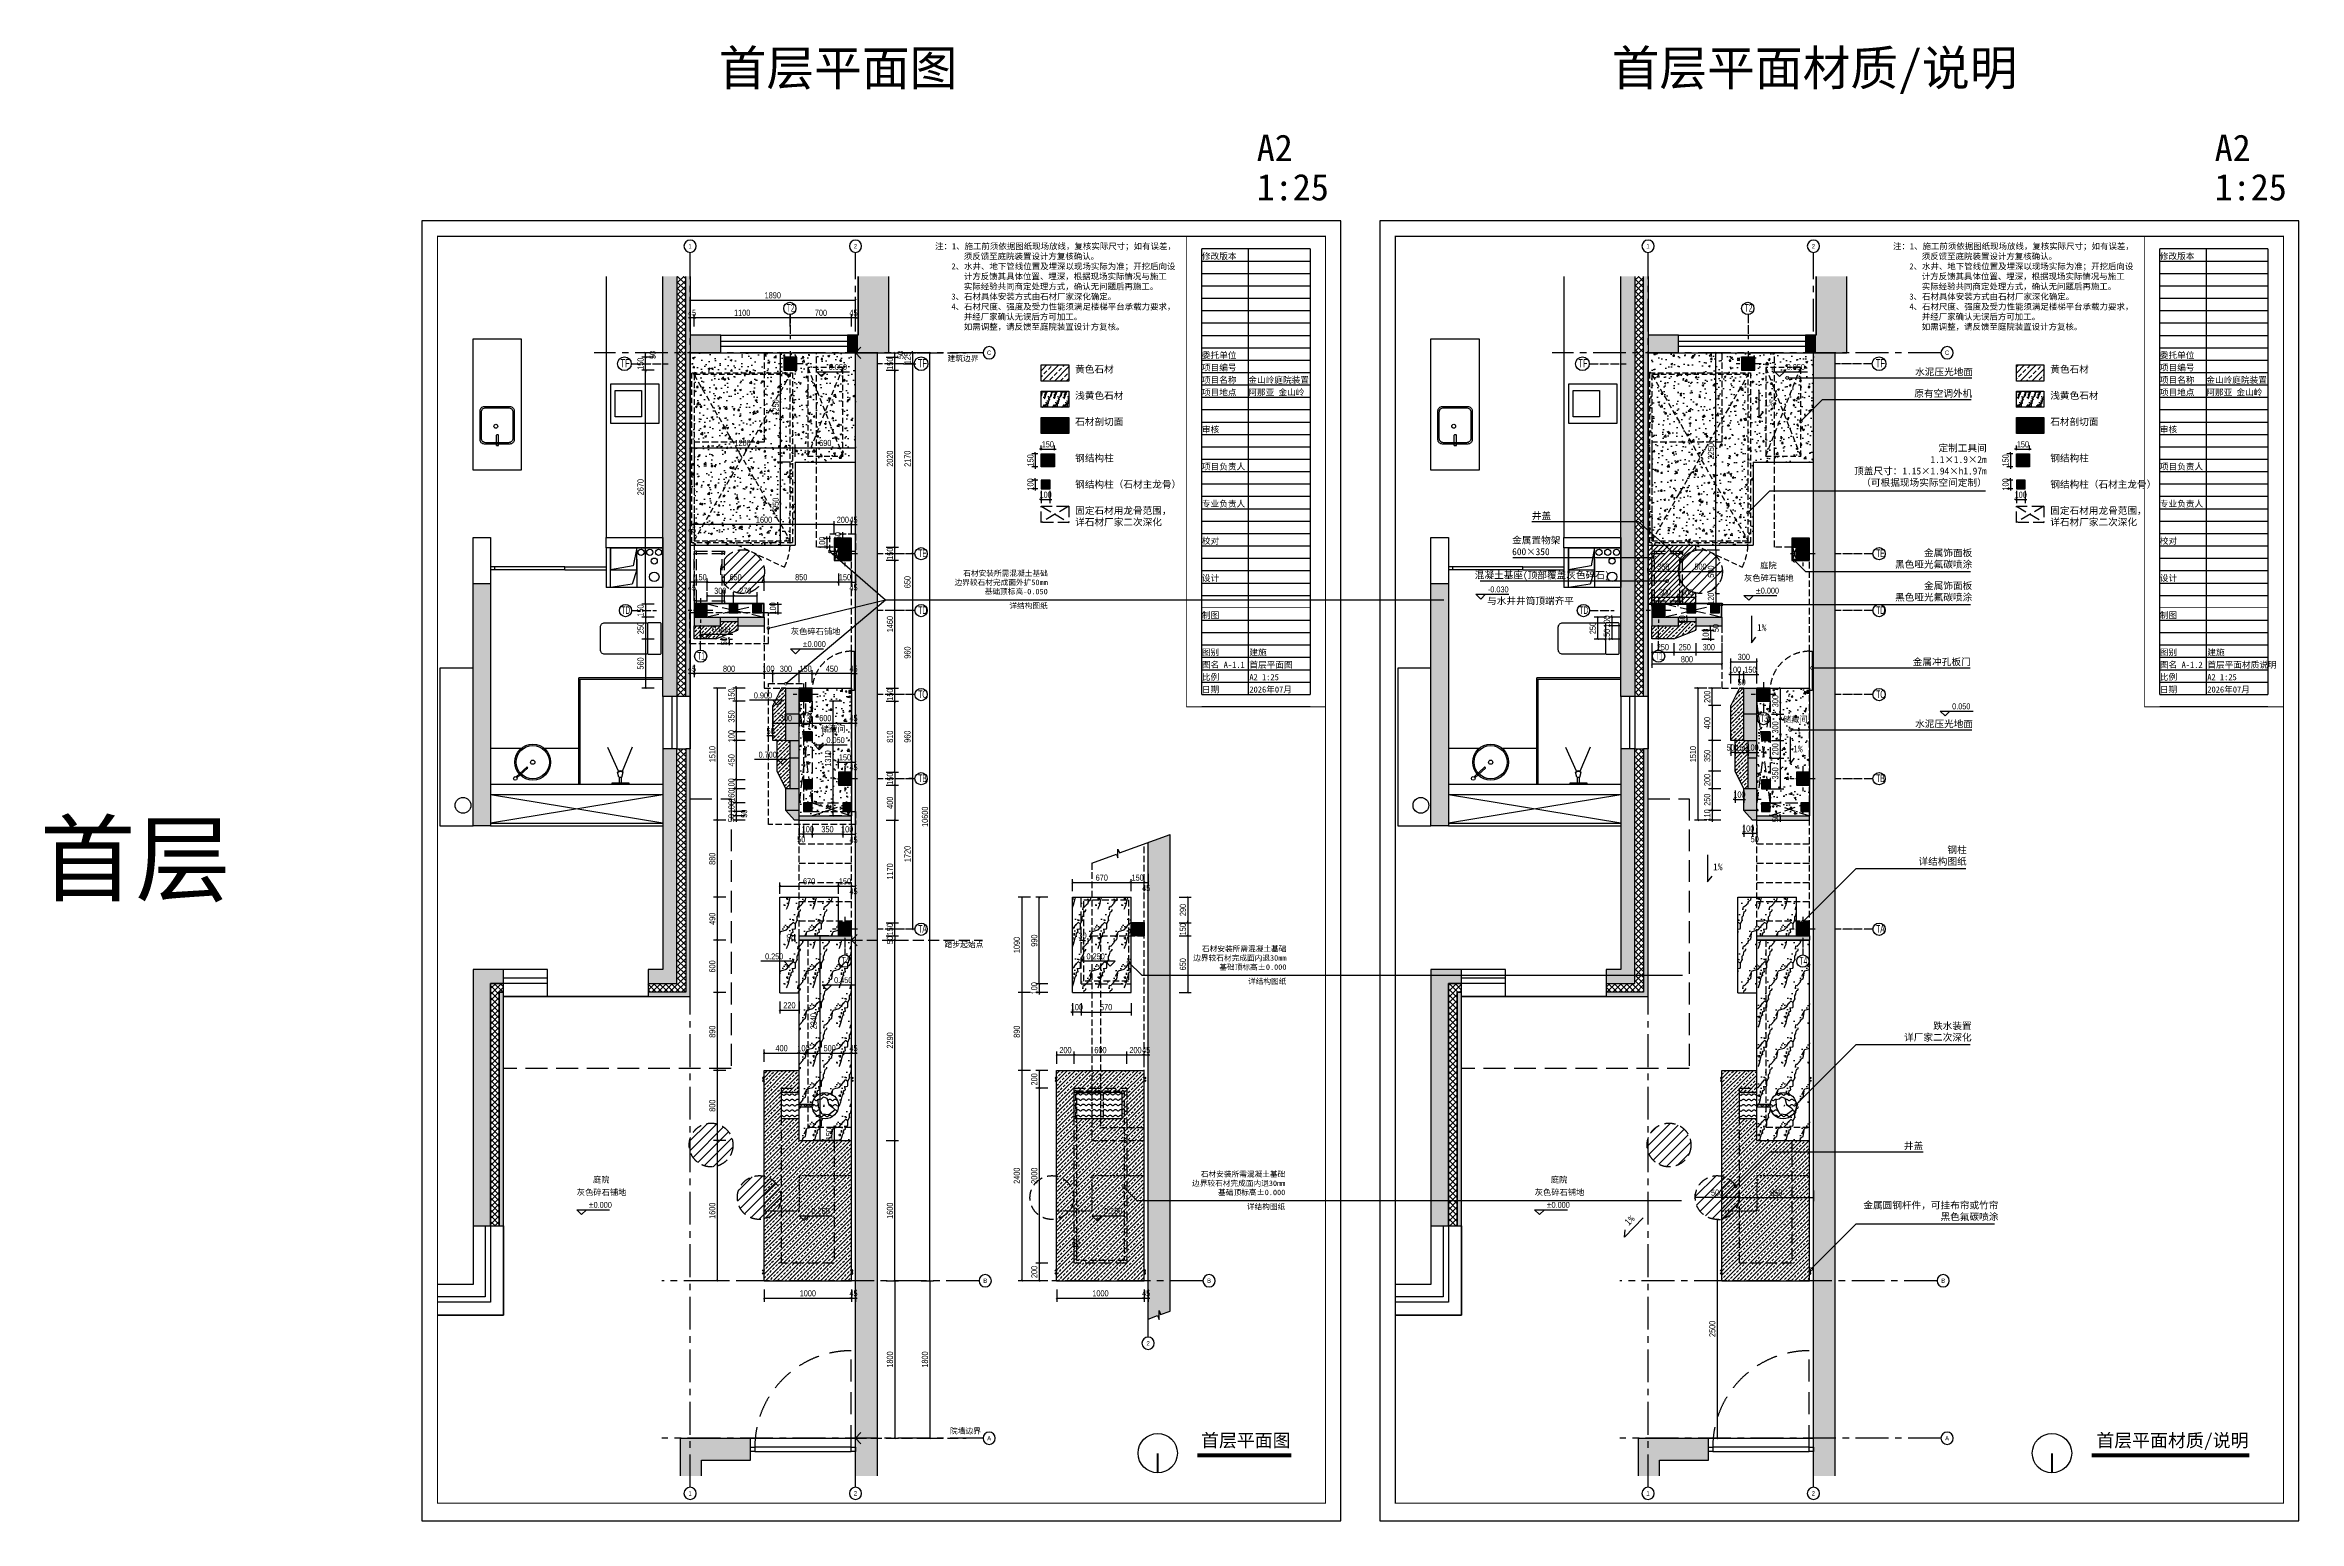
# Model space of a CAD drawing. Extents: x 9928 to 93764, y -101273 to -34887.
# Drawn here: x 9928 to 35681, y -70437 to -53579 of the extents above; entities that cross this region are included whole.
import ezdxf
from ezdxf import colors
from ezdxf.entities.mleader import LeaderData, LeaderLine
from ezdxf.enums import TextEntityAlignment as Align
from ezdxf.math import Vec2, Vec3

# ---------------------------------------------------------------- set-up
doc = ezdxf.new("R2010")
doc.units = 0
doc.header["$LTSCALE"] = 1000
doc.header["$MEASUREMENT"] = 0
for name, pattern in [('CENTER', [2, 1.25, -0.25, 0.25, -0.25]), ('DASH', [0.35, 0.25, -0.1]), ('DOTE', [2.42, 2, -0.2, 0.02, -0.2]), ('HIDDEN', [0.375, 0.25, -0.125])]:
    doc.linetypes.add(name, pattern=pattern)
doc.layers.add('_0', color=7, linetype='Continuous', lineweight=25)
for name, color, linetype in [('A', 163, 'CENTER'), ('A-ANNO-DIMS', 6, 'Continuous'), ('A-ANNO-NOTE', 4, 'Continuous'), ('A-ANNO-SYMB', 4, 'Continuous'), ('A-DOOR-FULL', 25, 'Continuous'), ('A-DOOR-SWNG', 21, 'HIDDEN'), ('A-FLOR-HRAL', 42, 'Continuous'), ('A-FLOR-OVHD', 111, 'HIDDEN'), ('A-FLOR-STRS', 54, 'Continuous'), ('A-FURN-FREE', 91, 'Continuous'), ('A-FURN-PATT-251', 251, 'Continuous'), ('A-PRTN-PRHT', 216, 'Continuous'), ('A-SECT-005', 5, 'Continuous'), ('A-SECT-PATT-250', 250, 'Continuous'), ('A-WALL-FULL', 5, 'Continuous'), ('GL', 131, 'Continuous'), ('S-COLS', 5, 'Continuous'), ('S-GRID-IDEN', 4, 'Continuous'), ('SPACE_HATCH', 8, 'Continuous'), ('核对', 7, 'Continuous'), ('设备', 150, 'Continuous')]:
    doc.layers.add(name, color=color, linetype=linetype)
doc.layers.add('A-ANNO-NPLT', color=250, linetype='Continuous', plot=False)
doc.styles.add('DIM', font='ARIALN.TTF')
doc.styles.add('DIM_T3', font='ARIALN.TTF')
doc.styles.add('EN', font='ARIALN.TTF')
doc.styles.add('EN1', font='ARIALN.TTF')
doc.styles.add('MATERAL LIST-A1$0$MATERAL LIST-A1$0$EN1', font='ARIALN.TTF', dxfattribs={"height": 2.5})
doc.styles.get("Standard").update_dxf_attribs({"font": 'gbenor.shx', "bigfont": 'gbcbig.shx'})
doc.styles.add('TBLK-A1$0$EN', font='')
doc.styles.get('TBLK-A1$0$EN').set_extended_font_data('SimSun')
doc.dimstyles.new('_TCH_ARCH&&20', dxfattribs={"dimtxt": 70, "dimasz": 20, "dimexe": 40, "dimexo": 40, "dimgap": 20, "dimtad": 1, "dimdec": 0, "dimzin": 0, "dimdsep": 46, "dimtxsty": 'DIM_T3', "dimblk": 'ARCHTICK', "dimcen": 0.09, "dimclrd": 6, "dimclre": 6, "dimclrt": 6, "dimazin": 2, "dimtfac": 1, "dimtdec": 0, "dimtix": 1, "dimtmove": 2, "dimatfit": 3, "dimfxl": 100, "dimfxlon": 1, "dimtolj": 1, "dimtzin": 0, "dimarcsym": 0})
pattern_1 = [(45, (0, 0), (-44.90128, 44.90128), []), (45, (44.9, 0), (-44.90128, 44.90128), [31.75, -15.875])]
pattern_2 = [(50, (-12921.65, 0), (215.17805, -18.82564), [22.5, -247.5]), (355, (-12921.65, 0), (-41.6254, 225.65764), [18, -198]), (100.4514, (-12903.72, -1.57), (173.5528, 206.83186), [19.12206, -210.34263]), (46.1842, (-12921.65, 60), (320.1723, -49.6557), [33.75, -371.25]), (96.6356, (-12894.97, 55.86), (280.3988, 292.2354), [28.6831, -315.5139]), (351.1842, (-12921.65, 60), (280.3986, 292.2356), [27, -297]), (21, (-12891.65, 45), (179.0721, -120.78567), [22.5, -247.5]), (326, (-12891.65, 45), (72.9946, 217.545), [18, -198]), (71.4514, (-12876.73, 34.93), (252.0668, 96.75915), [19.12206, -210.34263]), (37.5, (-12921.65, 0), (3.647957, 99.868156), [0, -195.6, 0, -201, 0, -198.75]), (7.5, (-12921.65, 0), (78.92086, 118.32351), [0, -114.6, 0, -191.1, 0, -75.75]), (327.5, (-12988.55, 0), (160.14673, -6.76646), [0, -75, 0, -234, 0, -310.5]), (317.5, (-13018.55, 0), (174.95585, 30.0315), [0, -97.5, 0, -155.4, 0, -220.5])]
pattern_3 = [(135, (672692.57, -481348.93), (-33.6759605, -33.6759605), []), (225, (672692.57, -481348.93), (33.6759605, -33.6759605), [])]

msp = doc.modelspace()

# ---------------------------------------------------------------- texts
at = {"layer": 'A-ANNO-DIMS', "char_height": 63, "attachment_point": 3}
for s, insert in [('{\\fSimSun|b0|i0|c134|p2;建筑边界}', (20592.1, -57126.1)), ('{\\fSimSun|b0|i0|c134|p2;踏步起始点}', (20648.8, -63820.7)), ('{\\fSimSun|b0|i0|c134|p2;院墙边界}', (20620.6, -69376.8))]:
    msp.add_mtext(s, dxfattribs=dict(at, insert=insert))
at = {"layer": 'A-ANNO-DIMS', "char_height": 80, "width": 178.067, "attachment_point": 1, "style": 'MATERAL LIST-A1$0$MATERAL LIST-A1$0$EN1'}
for insert in [(29570.9, -57624.5), (29487.7, -60193.2), (29902.1, -61577.7), (28986.5, -62925)]:
    msp.add_mtext('{\\fSimSun|b0|i0|c134|p2;1%}', dxfattribs=dict(at, insert=insert))
at = {"layer": 'A-ANNO-DIMS', "insert": (27965.4, -67014.3), "char_height": 80, "width": 178.067, "attachment_point": 1, "rotation": 45.78487, "style": 'MATERAL LIST-A1$0$MATERAL LIST-A1$0$EN1'}
msp.add_mtext('{\\fSimSun|b0|i0|c134|p2;1%}', dxfattribs=at)
at = {"layer": 'A-ANNO-NOTE', "style": 'TBLK-A1$0$EN'}
msp.add_text('与水井井筒顶端齐平', height=78.75, dxfattribs=at).set_placement((26404.2, -59967.3))
for s, p in [('建施', (23688.3, -60571.9)), ('建施', (34633.8, -60571.9)), ('A-1.1', (23394.6, -60713.3)), ('首层平面图', (23688.3, -60713.3)), ('A-1.2', (34340.1, -60713.3)), ('首层平面材质说明', (34633.8, -60713.3))]:
    msp.add_text(s, height=70.71, dxfattribs=at).set_placement(p, align=Align.BOTTOM_LEFT)
at = {"layer": 'A-ANNO-NOTE'}
for s, width, insert, char_height, attachment_point in [('{\\fSimSun|b0|i0|c134|p2;首层平面图 }', 9474.348, (20352.1, -53639.2), 400, 3), ('{\\fSimSun|b0|i0|c134|p2;首层平面材质/说明}', 9474.348, (32464.9, -53639.2), 400, 3), ('{\\fSimSun|b0|i0|c134|p2;首层}', 7015.298, (9869, -63370.7), 800, 7), ('{\\fSimSun|b0|i0|c134|p2;首层平面图 }', 3567.462, (24159.4, -69441.5), 150, 3), ('{\\fSimSun|b0|i0|c134|p2;首层平面材质/说明}', 3567.462, (35104.9, -69441.5), 150, 3)]:
    msp.add_mtext_dynamic_manual_height_columns(s, width=width, gutter_width=1750, heights=[0], dxfattribs=dict(at, insert=insert, char_height=char_height, attachment_point=attachment_point))
at = {"layer": 'A-ANNO-NOTE', "char_height": 67.5, "width": 711.432, "attachment_point": 1, "style": 'DIM'}
for s, insert in [('{\\fSimSun|b0|i0|c134|p2;庭院}', (29524.2, -59489.1)), ('{\\fSimSun|b0|i0|c134|p2;灰色碎石铺地}', (29340.2, -59632.7)), ('{\\fSimSun|b0|i0|c134|p2;灰色碎石铺地}', (18448.7, -60242.6)), ('{\\fSimSun|b0|i0|c134|p2;储藏间}', (29784.5, -61246.3)), ('{\\fSimSun|b0|i0|c134|p2;储藏间}', (18791.7, -61356.7)), ('{\\fSimSun|b0|i0|c134|p2;灰色碎石铺地}', (16003.9, -66648.8)), ('{\\fSimSun|b0|i0|c134|p2;庭院}', (16187.9, -66505.3)), ('{\\fSimSun|b0|i0|c134|p2;灰色碎石铺地}', (26949.4, -66648.8)), ('{\\fSimSun|b0|i0|c134|p2;庭院}', (27133.4, -66505.3))]:
    msp.add_mtext(s, dxfattribs=dict(at, insert=insert))
at = {"layer": 'A-ANNO-SYMB', "color": 2, "char_height": 313.469, "attachment_point": 3, "style": 'EN'}
for insert in [(21384.7, -59951.3), (24111.9, -64241.2), (24098.6, -66814.9)]:
    msp.add_mtext('{\\fSimSun|b0|i0|c134|p2;\\H0.2x;详结构图纸}', dxfattribs=dict(at, insert=insert))

# ---------------------------------------------------------------- blocks, each defined once
blk = doc.blocks.new('DFGHFGH')
at = {"layer": 'A-ANNO-NOTE'}
blk.add_line((367305, -290441), (368431, -290441), dxfattribs=at)
blk.add_lwpolyline([(367305, -290441), (367471, -290607), (367638, -290441)], dxfattribs=at)
at = {"layer": 'A-ANNO-NOTE', "style": 'EN'}
blk.add_attdef('±0.000', (367716, -290376), '', height=200, dxfattribs=at)
blk = doc.blocks.new('_DotSmall')
at = {"color": 0, "linetype": 'ByBlock', "const_width": 0.5}
blk.add_lwpolyline([(-0.0625, 0, 1), (0.0625, 0, 1)], format="xyb", close=True, dxfattribs=at)
blk = doc.blocks.new('dooe')
at = {"layer": 'A-DOOR-FULL', "color": 251}
for points in [[(11219, -62042), (11269, -62042), (11269, -62092), (11219, -62092)], [(11269, -62092), (12369, -62092), (12369, -62042), (11269, -62042)], [(12369, -62042), (12419, -62042), (12419, -62092), (12369, -62092)]]:
    blk.add_lwpolyline(points, close=True, dxfattribs=at)
at = {"layer": 'A-DOOR-SWNG', "color": 251}
blk.add_line((12369, -62042), (12369, -60942), dxfattribs=at)
blk.add_arc((12369, -62042), 1100, 90, 180, dxfattribs=at)
blk = doc.blocks.new('alsidufhaSD9F83')
at = {"layer": 'A-FLOR-HRAL', "color": 1}
for centre in [(18135, -88276), (18135, -88308)]:
    blk.add_circle(centre, 8, dxfattribs=at)
blk = doc.blocks.new('aslidfuhasdf')
at = {"layer": 'A-FURN-FREE', "linetype": 'DASH', "ltscale": 0.5}
for p, q in [((40604, -80062), (40894, -80062)), ((40574, -80632), (40574, -80092)), ((40604, -80632), (40604, -80092)), ((40604, -80092), (40894, -80092)), ((40894, -80632), (40894, -80092)), ((40924, -80632), (40924, -80092)), ((40604, -80632), (40894, -80632)), ((40604, -80662), (40894, -80662))]:
    blk.add_line(p, q, dxfattribs=at)
for points in [[(40604, -80062), (40574, -80062), (40574, -80092), (40604, -80092)], [(40894, -80062), (40924, -80062), (40924, -80092), (40894, -80092)], [(40604, -80632), (40574, -80632), (40574, -80662), (40604, -80662)], [(40894, -80632), (40924, -80632), (40924, -80662), (40894, -80662)]]:
    blk.add_lwpolyline(points, close=True, dxfattribs=at)
blk = doc.blocks.new('zw2')
at = {"layer": 'SPACE_HATCH'}
h = blk.add_hatch(color=256, dxfattribs=at)
h.dxf.hatch_style = 1
h.paths.add_polyline_path([(41709, -78137), (41859, -78137), (41859, -77987), (41709, -77987)])
at = {"layer": 'S-COLS'}
blk.add_lwpolyline([(41709, -78137), (41859, -78137), (41859, -77987), (41709, -77987)], close=True, dxfattribs=at)
blk = doc.blocks.new('asldiufhasdfaser9r')
at = {"layer": 'A-FURN-PATT-251'}
h = blk.add_hatch(color=256, dxfattribs=at)
h.dxf.hatch_style = 1
h.paths.add_polyline_path([(39039, -76921), (38879, -76921), (38879, -81717), (39039, -81717)])
h = blk.add_hatch(dxfattribs=at)
h.set_pattern_fill('ANSI37', color=256, scale=30, angle=90)
h.set_pattern_definition(pattern_3)
h.paths.add_polyline_path([(39139, -76921), (39039, -76921), (39039, -81717), (39139, -81717)])
h = blk.add_hatch(color=256, dxfattribs=at)
h.dxf.hatch_style = 1
h.paths.add_polyline_path([(39189, -76921), (39139, -76921), (39139, -81717), (39189, -81717)])
h = blk.add_hatch(color=256, dxfattribs=at)
h.dxf.hatch_style = 1
h.paths.add_polyline_path([(41459, -76921), (41109, -76921), (41109, -77792), (41459, -77792)])
h = blk.add_hatch(color=256, dxfattribs=at)
h.dxf.hatch_style = 1
h.paths.add_polyline_path([(39189, -77592), (39539, -77592), (39539, -77792), (39189, -77792)])
h = blk.add_hatch(color=256, dxfattribs=at)
h.dxf.hatch_style = 1
h.paths.add_polyline_path([(41109, -77592), (40989, -77592), (40989, -77792), (41109, -77792)])
h = blk.add_hatch(color=256, dxfattribs=at)
h.dxf.hatch_style = 1
h.paths.add_polyline_path([(36709, -80827), (36909, -80827), (36909, -80427), (36709, -80427)])
h = blk.add_hatch(color=256, dxfattribs=at)
h.dxf.hatch_style = 1
h.paths.add_polyline_path([(36709, -82797), (36909, -82797), (36909, -80827), (36709, -80827)])
h = blk.add_hatch(color=256, dxfattribs=at)
h.dxf.hatch_style = 1
h.paths.add_polyline_path([(39039, -84997), (39039, -82317), (38879, -82317), (38879, -84837), (38709, -84837), (38709, -84997)])
h = blk.add_hatch(color=256, dxfattribs=at)
h.dxf.hatch_style = 1
h.paths.add_polyline_path([(39139, -85097), (38709, -85097), (38709, -85147), (39189, -85147), (39189, -82317), (39139, -82317)])
h = blk.add_hatch(dxfattribs=at)
h.set_pattern_fill('ANSI37', color=256, scale=30, angle=90)
h.set_pattern_definition(pattern_3)
h.paths.add_polyline_path([(39039, -82317), (39039, -84997), (38709, -84997), (38709, -85097), (39139, -85097), (39139, -82317)])
h = blk.add_hatch(color=256, dxfattribs=at)
h.dxf.hatch_style = 1
h.paths.add_polyline_path([(36709, -83197), (36909, -83197), (36909, -82797), (36709, -82797)])
h = blk.add_hatch(color=256, dxfattribs=at)
h.dxf.hatch_style = 1
h.paths.add_polyline_path([(36909, -84997), (37059, -84997), (37059, -84837), (36709, -84837), (36709, -87767), (36909, -87767)])
h = blk.add_hatch(dxfattribs=at)
h.set_pattern_fill('ANSI37', color=256, scale=30, angle=90)
h.set_pattern_definition(pattern_3)
h.paths.add_polyline_path([(37059, -85097), (37059, -84997), (36909, -84997), (36909, -87767), (37009, -87767), (37009, -85097)])
h = blk.add_hatch(color=256, dxfattribs=at)
h.dxf.hatch_style = 1
h.paths.add_polyline_path([(37059, -85097), (37009, -85097), (37009, -87767), (37059, -87767)])
for p, q in [((38229, -76921), (38229, -79902)), ((39539, -77592), (40989, -77592)), ((40989, -77662), (39539, -77662)), ((40989, -77722), (39539, -77722)), ((41109, -77592), (40989, -77592)), ((40989, -77592), (40989, -77792)), ((40989, -77592), (40989, -77792)), ((39539, -77792), (40989, -77792)), ((40989, -77792), (41109, -77792)), ((36976, -78853), (36976, -78734)), ((36976, -78853), (36976, -78734)), ((37000, -78853), (37000, -78734)), ((37000, -78853), (37000, -78734)), ((36976, -78853), (37000, -78853)), ((36709, -82852), (36709, -79902)), ((38229, -80022), (38229, -79902)), ((38229, -80022), (38229, -80472)), ((38279, -80022), (38279, -80272)), ((38579, -80272), (38579, -80022)), ((37759, -80237), (36909, -80237)), ((37759, -80272), (36909, -80272)), ((36959, -80272), (36959, -80237)), ((37759, -80237), (38229, -80237)), ((37759, -80272), (37759, -80237)), ((37759, -80272), (38229, -80272)), ((38279, -80272), (38579, -80272)), ((38279, -80472), (38279, -80272)), ((38279, -80272), (38579, -80272)), ((38579, -80152), (38579, -80452)), ((38579, -80272), (38579, -80472)), ((36709, -80427), (36909, -80427)), ((38279, -80472), (38229, -80472)), ((38579, -80472), (38279, -80472)), ((37919, -81526), (37919, -81506)), ((38879, -81506), (37919, -81506)), ((38879, -81526), (37919, -81526)), ((38879, -81717), (38879, -82317)), ((38979, -81717), (38979, -82317)), ((39039, -81717), (39039, -82317)), ((39139, -81717), (39039, -81717)), ((39189, -81717), (39189, -82317)), ((37261, -82311), (36909, -82311)), ((37919, -82311), (37522, -82311)), ((37919, -82722), (37919, -82311)), ((38372, -82573), (38249, -82300)), ((38415, -82573), (38532, -82295)), ((39039, -82317), (39139, -82317)), ((38376, -82639), (38361, -82585)), ((38376, -82639), (38410, -82639)), ((38383, -82707), (38383, -82639)), ((38405, -82707), (38405, -82639)), ((38410, -82639), (38426, -82585)), ((36709, -83197), (36709, -82852)), ((36909, -82722), (38879, -82722)), ((38879, -82842), (36909, -82842)), ((38879, -82842), (36909, -83167)), ((38879, -83167), (36909, -82842)), ((38494, -82707), (38294, -82707)), ((38294, -82707), (38294, -82722)), ((38294, -82722), (38494, -82722)), ((38494, -82722), (38494, -82707)), ((38879, -82727), (38879, -82827)), ((36909, -83167), (38879, -83167)), ((36909, -83197), (36709, -83197)), ((36909, -83197), (38879, -83197)), ((37559, -84837), (37059, -84837)), ((37559, -84937), (37059, -84937)), ((37559, -85147), (37559, -84837)), ((38709, -84837), (38709, -85147)), ((37559, -84997), (37059, -84997)), ((38709, -85147), (37059, -85147))]:
    blk.add_line(p, q, dxfattribs=at)
for points in [[(39039, -76921), (39039, -81717), (38879, -81717), (38879, -76921)], [(39189, -76921), (39189, -81717), (39139, -81717), (39139, -76921)], [(41109, -77592), (41109, -76921)], [(41109, -77792), (41459, -77792), (41459, -76921)], [(41109, -76921), (41109, -77592)], [(36709, -79902), (36909, -79902), (36909, -83197)], [(38229, -79902), (38879, -79902), (38879, -80022), (38229, -80022)], [(38579, -80022), (38538, -80226), (38279, -80272)], [(38579, -80272), (38528, -80435), (38279, -80472)], [(36709, -83197), (36709, -81397), (36329, -81397), (36329, -83197), (36709, -83197)], [(37059, -85097), (37059, -84997), (36909, -84997), (36909, -87767), (37009, -87767), (37009, -85097), (37059, -85097)], [(36709, -87767), (36709, -88437), (36302, -88437)], [(37059, -87767), (37059, -88787), (36302, -88787)], [(36909, -87767), (36909, -88637), (36302, -88637)], [(36849, -87767), (36849, -88577), (36302, -88577)]]:
    blk.add_lwpolyline(points, dxfattribs=at)
for points in [[(36709, -79135), (36709, -77635), (37259, -77635), (37259, -79135)], [(36709, -79135), (36709, -77635), (37259, -77635), (37259, -79135)], [(39539, -77592), (39189, -77592), (39189, -77792), (39539, -77792)], [(38283, -78149), (38833, -78149), (38833, -78599), (38283, -78599)], [(38333, -78224), (38633, -78224), (38633, -78524), (38333, -78524)], [(38279, -80022), (38879, -80022), (38879, -80472), (38279, -80472)], [(37929, -82722), (37919, -82722), (37919, -81526), (37929, -81526)], [(39039, -84997), (39039, -82317), (38879, -82317), (38879, -84837), (38709, -84837), (38709, -84997)], [(39139, -85097), (38709, -85097), (38709, -85147), (39189, -85147), (39189, -82317), (39139, -82317)], [(36909, -84997), (37059, -84997), (37059, -84837), (36709, -84837), (36709, -87767), (36909, -87767)], [(37059, -85097), (37009, -85097), (37009, -87767), (37059, -87767)]]:
    blk.add_lwpolyline(points, close=True, dxfattribs=at)
for points in [[(37179, -78455), (37179, -78785, -0.414214), (37129, -78835), (36839, -78835, -0.414214), (36789, -78785), (36789, -78455, -0.414214), (36839, -78405), (37129, -78405, -0.414214)], [(37164, -78470), (37164, -78770, -0.414214), (37114, -78820), (36854, -78820, -0.414214), (36804, -78770), (36804, -78470, -0.414214), (36854, -78420), (37114, -78420, -0.414214)], [(38164, -81185), (38164, -80927, -0.414214), (38214, -80877), (38693, -80877, -0.414214), (38703, -80887), (38703, -81225, -0.414214), (38693, -81235), (38214, -81235, -0.414214)], [(38859, -81225), (38859, -80887, 0.414214), (38849, -80877), (38713, -80877, 0.414214), (38703, -80887), (38703, -81225, 0.414214), (38713, -81235), (38849, -81235, 0.414214)]]:
    blk.add_lwpolyline(points, format="xyb", close=True, dxfattribs=at)
blk.add_lwpolyline([(37211, -82649), (37332, -82539, 0.32977), (37333, -82532), (37330, -82528, 0.441829), (37322, -82527), (37201, -82637)], format="xyb", dxfattribs=at)
for centre, radius in [((36969, -78632), 22.1), ((36969, -78632), 22.1), ((38629, -80072), 35), ((38729, -80072), 35), ((38829, -80072), 35), ((38779, -80352), 55), ((38779, -80172), 35), ((37391, -82469), 205), ((37391, -82469), 190), ((37192, -82655), 20.5), ((37391, -82469), 24.3), ((36594, -82962), 90)]:
    blk.add_circle(centre, radius, dxfattribs=at)
for radius in [42, 37]:
    blk.add_arc((38393, -82611), radius, 38.8688, 141.1312, dxfattribs=at)
blk.add_ellipse((36988, -78734), major_axis=(-12.2, 0), ratio=0.448066, start_param=3.141593, end_param=6.283185, dxfattribs=at)
blk.add_ellipse((36988, -78734), major_axis=(-12.2, 0), ratio=0.448066, start_param=3.141593, end_param=6.283185, dxfattribs=at)
blk = doc.blocks.new('jiegouzhu 100')
at = {"layer": 'SPACE_HATCH'}
h = blk.add_hatch(color=256, dxfattribs=at)
h.dxf.hatch_style = 1
h.paths.add_polyline_path([(40120, -80658), (40220, -80658), (40220, -80758), (40120, -80758)])
at = {"layer": 'S-COLS'}
for p, q in [((40120, -80658), (40220, -80758)), ((40120, -80758), (40220, -80658))]:
    blk.add_line(p, q, dxfattribs=at)
blk.add_lwpolyline([(40120, -80658), (40120, -80758), (40220, -80758), (40220, -80658)], close=True, dxfattribs=at)
blk = doc.blocks.new('alisdhuflaisduhfalsidfhu')
at = {"layer": 'A-FURN-PATT-251'}
h = blk.add_hatch(dxfattribs=at)
h.set_pattern_fill('混凝土', color=256, scale=30)
h.set_pattern_definition(pattern_2)
h.paths.add_polyline_path([(42419, -77792), (42419, -79042), (41729, -79042), (41729, -79992), (40529, -79992), (40529, -77792)])
h = blk.add_hatch(color=256, dxfattribs=at)
h.dxf.hatch_style = 1
h.paths.add_polyline_path([(42419, -90621), (42669, -90621), (42669, -77792), (42419, -77792)])
h = blk.add_hatch(color=253, dxfattribs=at)
h.dxf.hatch_style = 1
h.paths.add_polyline_path([(42374, -79912), (42174, -79912), (42174, -80012), (42374, -80012)])
h = blk.add_hatch(color=253, dxfattribs=at)
h.dxf.hatch_style = 1
h.paths.add_polyline_path([(40874, -80812), (40574, -80812), (40574, -80912), (40874, -80912)])
h.paths.add_polyline_path([(41074, -80812), (40874, -80812), (40874, -80862), (41074, -80862)])
h.paths.add_polyline_path([(41374, -80812), (41074, -80812), (41074, -80912), (41374, -80912)])
h = blk.add_hatch(dxfattribs=at)
h.set_pattern_fill('ANSI33', color=256, scale=20)
h.set_pattern_definition(pattern_1)
h.paths.add_polyline_path([(41074, -80962), (41074, -80912), (41074, -80862), (40874, -80862), (40874, -80912), (40574, -80912), (40574, -81062), (40824, -81062)])
h = blk.add_hatch(dxfattribs=at)
h.set_pattern_fill('ANSI33', color=256, scale=20)
h.set_pattern_definition(pattern_1)
h.paths.add_polyline_path([(41624, -81622), (41574, -81622), (41474, -81822), (41474, -82222), (41624, -82222)])
h.paths.add_polyline_path([(41674, -82222), (41624, -82222), (41524, -82222), (41524, -82572), (41624, -82772), (41674, -82772)])
h = blk.add_hatch(color=253, dxfattribs=at)
h.dxf.hatch_style = 1
h.paths.add_polyline_path([(41774, -81622), (41624, -81622), (41624, -81922), (41774, -81922)])
h.paths.add_polyline_path([(41774, -81922), (41624, -81922), (41624, -82222), (41774, -82222)])
h.paths.add_polyline_path([(41774, -82222), (41674, -82222), (41674, -82422), (41774, -82422)])
h.paths.add_polyline_path([(41774, -82422), (41674, -82422), (41674, -82772), (41774, -82772)])
h.paths.add_polyline_path([(41774, -82772), (41624, -82772), (41624, -83022), (41774, -83022)])
h.paths.add_polyline_path([(41774, -83022), (41624, -83022), (41724, -83132), (41774, -83132)])
h.paths.add_polyline_path([(42374, -83082), (41774, -83082), (41774, -83132), (42374, -83132)])
h = blk.add_hatch(dxfattribs=at)
h.set_pattern_fill('混凝土', color=256, scale=30)
h.set_pattern_definition(pattern_2)
h.paths.add_polyline_path([(41774, -81772), (41930, -81772), (41924, -81622), (42374, -81622), (42374, -83082), (41774, -83082)])
h = blk.add_hatch(dxfattribs=at)
h.set_pattern_fill('大理石', color=256, scale=100)
h.set_pattern_definition([(41.98721, (250, 34.286), (599.99999, 450.00001), [9.6097, -2008.4338]), (68.19859, (107.143, 19.286), (300, 900), [34.6189, -2388.7052]), (60.945396, (100, 2.143), (299.99998, 450.000013), [14.708, -3073.9809]), (90, (107.14, 15), (300, -2e-14), [4.2857, -445.7143]), (71.56505, (247.14, 25.71), (6e-07, 450), [9.0351, -939.6482]), (171.469234, (247.143, 25.714), (-300, 3e-06), [14.4455, -3019.1166]), (79.2157, (227.143, -2.143), (300.000001, 1800), [30.5394, -3176.0943]), (62.132996, (1.429, 135), (1199.9999854, 2250.0000088), [70.2946, -14691.5649]), (0, (5.75, 201), (0, 450), [0, -300]), (64.983107, (200, 282.857), (600.0000015, 1349.999999), [47.2941, -4918.5894]), (81.43911, (315.714, 105), (599.999999, 4049.9999745), [67.177, -14040.0018]), (82.874984, (150, 145.714), (299.999982, 2250.0000023), [34.5525, -7221.4794]), (76.75948, (120, 51.429), (300.000003, 1349.999999), [74.8468, -7784.0652]), (0, (73.23, 51.65), (0, 450), [0, -300]), (0, (78.05, 46.83), (0, 450), [0, -300]), (0, (111.8, 70.9), (0, 450), [0, -300]), (0, (102.15, 123.9), (0, 450), [0, -300]), (59.036243, (137.143, 124.286), (299.999976, 450.000013), [24.9898, -5222.8668]), (0, (149.97, 144.9), (0, 450), [0, -300]), (0, (111.8, 128.7), (0, 450), [0, -300]), (0, (126.26, 157.62), (0, 450), [0, -300]), (0, (111.8, 114.27), (0, 450), [0, -300]), (50.19443, (285.714, 83.57), (300, 450), [11.1575, -2331.9174]), (90, (285.7, 70.7), (300, -2e-14), [12.8571, -437.1428]), (43.66778, (270, 55.714), (900.000001, 899.999998), [21.7242, -4540.3476]), (90, (270, 51.43), (300, -2e-14), [4.2857, -445.7143]), (39.80557, (257.143, 40.714), (599.999986, 450.000018), [16.7362, -3497.8761]), (0, (213, 70.9), (0, 450), [0, -300]), (0, (286.37, 84.5), (0, 450), [0, -300]), (0, (286.37, 84.5), (0, 450), [0, -300]), (29.357753, (292.857, 92.143), (899.999998, 450.000003), [26.2251, -2727.4089]), (0, (285.33, 114.27), (0, 450), [0, -300]), (146.30993, (200, 282.857), (-600.000004, 449.999992), [30.9047, -3214.0914]), (8.130102, (167.143, 222.857), (2999.999979, 449.9999973), [30.3046, -6333.6564]), (47.862405, (100, 214.286), (1200.0000005, 1349.9999987), [40.4566, -8455.4247]), (14.620874, (34.286, 197.143), (1799.999995, 450.0000188), [67.9135, -7063.005]), (0, (58.77, 225.06), (0, 450), [0, -300]), (18.43495, (154.286, 180), (1200, 449.999999), [13.5526, -2832.4972]), (16.69924, (167.14, 184.29), (299.999994, 2.5e-05), [7.4574, -1558.5886]), (101.093723, (174.286, 186.429), (-600.0000052, 3149.9999705), [37.1222, -7758.5496]), (0, (135.9, 205.8), (0, 450), [0, -300]), (0, (167, 223.7), (0, 450), [0, -300]), (0, (126.26, 172.08), (0, 450), [0, -300]), (0, (87.7, 268.4), (0, 450), [0, -300]), (0, (73.23, 249.15), (0, 450), [0, -300]), (44.144903, (150, 276.429), (900.0000015, 900), [33.8439, -7073.3706]), (54.582945, (127.143, 244.286), (300.0000008, 449.9999982), [39.4413, -8243.2212]), (0, (150.4, 276.73), (0, 450), [0, -300]), (0, (106.98, 253.97), (0, 450), [0, -300]), (0, (150.4, 276.73), (0, 450), [0, -300]), (0, (127.2, 243.6), (0, 450), [0, -300]), (75.06858, (197.14, 227.14), (300, 1350), [11.0887, -2317.5375]), (90, (200, 237.86), (300, -2e-14), [45, -405]), (50.19443, (252.86, 426.43), (300, 450), [11.1575, -2331.9174]), (0, (169.64, 331.04), (0, 450), [0, -300]), (0, (179.3, 326.22), (0, 450), [0, -300]), (0, (140.7, 335.86), (0, 450), [0, -300]), (0, (188.9, 388.84), (0, 450), [0, -300]), (53.130102, (220, 362.143), (300, 450), [21.4286, -4478.5713]), (90, (220, 325.7), (300, -2e-14), [36.4286, -413.5714]), (0, (220.05, 326.44), (0, 450), [0, -300]), (23.19859, (242.86, 422.14), (900, 450), [10.8797, -2273.8522]), (66.03751, (240, 415.71), (300, 900), [7.0349, -1470.2938]), (66.03751, (237.14, 409.29), (300, 900), [7.0349, -1470.2938]), (81.869898, (232.857, 379.286), (300.0000013, 2250), [30.3046, -6333.6564]), (90, (260, 435), (300, -2e-14), [10.7143, -439.2857]), (0, (227.05, 450), (0, 450), [0, -300])])
edge = h.paths.add_edge_path()
edge.add_line((42374, -84502), (41774, -84502))
edge.add_line((41774, -84502), (41774, -86372))
edge.add_line((41774, -86372), (41925, -86372))
edge.add_arc((42074, -86392), 150, 0, 172.3377, ccw=False)
edge.add_arc((42074, -86392), 150, -172.3377, 0, ccw=False)
edge.add_line((41925, -86412), (41774, -86412))
edge.add_line((41774, -86412), (41774, -86792))
edge.add_line((41774, -86792), (42374, -86792))
edge.add_line((42374, -86792), (42374, -84502))
h.paths.add_polyline_path([(41774, -84452), (42224, -84452), (42224, -84012), (41554, -84012), (41554, -85102), (41774, -85102)])
h = blk.add_hatch(color=253, dxfattribs=at)
h.dxf.hatch_style = 1
h.paths.add_polyline_path([(41774, -84452), (42374, -84452), (42374, -84502), (41774, -84502)])
h = blk.add_hatch(dxfattribs=at)
h.set_pattern_fill('ANSI33', color=256, scale=20)
h.set_pattern_definition(pattern_1)
h.paths.add_polyline_path([(42374, -86792), (41774, -86792), (41774, -86542), (41574, -86542), (41574, -86242), (41774, -86242), (41774, -85992), (41374, -85992), (41374, -87592), (41774, -87592), (41774, -87192), (42374, -87192)])
h.paths.add_polyline_path([(42374, -87192), (41774, -87192), (41774, -87592), (41374, -87592), (41374, -88392), (42374, -88392)])
h = blk.add_hatch(dxfattribs=at)
h.set_pattern_fill('水域', color=256, scale=30)
h.set_pattern_definition([(0, (42074.13, -86392.09), (0, 61.417), [7.677, -53.74]), (26.565, (42081.806, -86392.09), (61.4173, 6e-07), [8.5833, -128.75]), (333.435, (42127.87, -86388.252), (61.4173, -2e-08), [8.5833, -128.75]), (45, (42089.483, -86388.25), (0, 61.4173), [10.857, -76]), (135, (42127.87, -86388.25), (-61.4173, 7e-15), [10.857, -76]), (26.565, (42097.16, -86380.575), (61.4173, 6e-07), [8.5833, -128.75]), (333.435, (42112.515, -86376.736), (61.4173, -2e-08), [8.5833, -128.75]), (0, (42104.84, -86376.736), (0, 61.417), [7.677, -53.74])])
h.paths.add_polyline_path([(41774, -86242), (41574, -86242), (41574, -86542), (41774, -86542)])
edge = h.paths.add_edge_path()
edge.add_arc((41970, -86389), 45.7, 165.4083, 184.3871, ccw=False)
edge.add_line((41925, -86377), (41774, -86377))
edge.add_line((41774, -86377), (41774, -86407))
edge.add_line((41774, -86407), (41925, -86407))
edge.add_arc((41970, -86396), 45.7, 175.6129, 194.5917, ccw=False)
edge = h.paths.add_edge_path()
edge.add_arc((42074, -86392), 150, 0, 360)
h.paths.add_polyline_path([(41994, -86323), (42029, -86313), (42053, -86290), (42092, -86306), (42113, -86379), (42162, -86412), (42186, -86442), (42113, -86499), (42037, -86489), (41996, -86411)], flags=16)
h = blk.add_hatch(color=256, dxfattribs=at)
h.dxf.hatch_style = 1
h.paths.add_polyline_path([(40419, -90621), (40659, -90621), (40659, -90442), (41219, -90442), (41219, -90192), (40419, -90192)])
at = {"layer": '设备', "linetype": 'HIDDEN', "ltscale": 0.25}
h = blk.add_hatch(dxfattribs=at)
h.set_pattern_fill('ANSI31', color=256, scale=50)
h.set_pattern_definition([(45, (-12921.65, 0), (-56.1266, 56.1266), [])])
edge = h.paths.add_edge_path()
edge.add_arc((41129, -80292), 250, 0, 360)
edge = h.paths.add_edge_path()
edge.add_arc((40769, -86842), 250, 0, 360)
edge = h.paths.add_edge_path()
edge.add_arc((41319, -87442), 250, 0, 360)
at = {"layer": 'A-DOOR-FULL'}
blk.add_lwpolyline([(42404, -81202), (42404, -81652), (42374, -81652), (42374, -81202)], close=True, dxfattribs=at)
at = {"layer": 'A-DOOR-SWNG', "ltscale": 0.3}
blk.add_arc((42374, -81652), 450, 90, 176.1774, dxfattribs=at)
at = {"layer": 'A-FLOR-HRAL', "color": 1}
blk.add_line((40574, -80657), (40574, -80662), dxfattribs=at)
for points in [[(42174, -80012), (42174, -80167), (42374, -80167)], [(42179, -80012), (42179, -80162), (42374, -80162)], [(41374, -80812), (41374, -80657), (40574, -80657)], [(41369, -80812), (41369, -80662), (40724, -80662)]]:
    blk.add_lwpolyline(points, dxfattribs=at)
at = {"layer": 'A-FLOR-OVHD', "linetype": 'DASH', "ltscale": 0.3}
for p, q in [((42374, -82932), (42374, -81682)), ((41774, -84452), (41774, -83132)), ((42374, -84452), (42374, -83132)), ((41774, -83402), (42374, -83402)), ((41774, -83622), (42374, -83622)), ((41774, -83842), (42374, -83842)), ((41774, -84062), (42374, -84062)), ((41774, -84282), (42374, -84282))]:
    blk.add_line(p, q, dxfattribs=at)
for points in [[(41374, -77797), (41374, -78812), (40574, -78812), (40574, -80812), (41374, -80812), (41374, -81622), (41774, -81622)], [(42374, -81622), (42374, -80012), (41974, -80012), (41974, -77797)]]:
    blk.add_lwpolyline(points, dxfattribs=at)
at = {"layer": 'A-FLOR-STRS'}
for p, q in [((41729, -79042), (42419, -79042)), ((41729, -79042), (41729, -79992)), ((40529, -79992), (41729, -79992)), ((40574, -81062), (40574, -80912)), ((40824, -81062), (40574, -81062)), ((40824, -81062), (41074, -80962)), ((41074, -80912), (41074, -80962)), ((41574, -81622), (41474, -81822)), ((41624, -81622), (41574, -81622)), ((41924, -81622), (42374, -81622)), ((42374, -81622), (42374, -83082)), ((41474, -82222), (41474, -81822)), ((41624, -82222), (41474, -82222)), ((41524, -82572), (41524, -82222)), ((41624, -82772), (41524, -82572)), ((41554, -85102), (41554, -84012)), ((41554, -84012), (42224, -84012)), ((42224, -84452), (42224, -84012)), ((41774, -86792), (41774, -84502)), ((41774, -84502), (42374, -84502)), ((42374, -88392), (42374, -84502)), ((41554, -85102), (41774, -85102)), ((41374, -88392), (41374, -85992)), ((41374, -85992), (41774, -85992)), ((41574, -86542), (41574, -86242)), ((41774, -86242), (41574, -86242)), ((41774, -86377), (41925, -86377)), ((41774, -86407), (41925, -86407)), ((41774, -86542), (41574, -86542)), ((41774, -86792), (42374, -86792)), ((41374, -88392), (42374, -88392))]:
    blk.add_line(p, q, dxfattribs=at)
at = {"layer": 'A-FLOR-STRS', "linetype": 'DASH', "ltscale": 0.3}
for p in [(41874, -84502), (42374, -86642)]:
    blk.add_line(p, (41874, -86642), dxfattribs=at)
at = {"layer": 'A-FLOR-STRS', "color": 251}
blk.add_line((41219, -90192), (42419, -90192), dxfattribs=at)
at = {"layer": 'A-FLOR-STRS', "linetype": 'DASH', "ltscale": 0.5}
blk.add_lwpolyline([(42174, -86792), (42174, -88192), (41574, -88192), (41574, -86192), (41774, -86192)], dxfattribs=at)
at = {"layer": 'A-FLOR-STRS'}
blk.add_circle((42074, -86392), 150, dxfattribs=at)
at = {"layer": 'A-FURN-PATT-251', "linetype": 'DASH', "ltscale": 0.1}
for p, q in [((41774, -87192), (42374, -87192)), ((41774, -87192), (41774, -87592)), ((41374, -87592), (41774, -87592))]:
    blk.add_line(p, q, dxfattribs=at)
at = {"layer": 'A-PRTN-PRHT'}
for p, q in [((42224, -80012), (42179, -80162)), ((42179, -80012), (42224, -80162)), ((40574, -80812), (41374, -80812)), ((40574, -80812), (40574, -80912)), ((40874, -80812), (40874, -80912)), ((40874, -80862), (41074, -80862)), ((41074, -80812), (41074, -80912)), ((41374, -80812), (41374, -80912)), ((40574, -80912), (40874, -80912)), ((41074, -80912), (41374, -80912)), ((41624, -82222), (41624, -81622)), ((41624, -81622), (41774, -81622)), ((41774, -83132), (41774, -81622)), ((42374, -81652), (42344, -81682)), ((42344, -81652), (42374, -81682)), ((41774, -81922), (41624, -81922)), ((41624, -82222), (41774, -82222)), ((41674, -82772), (41674, -82222)), ((41774, -82422), (41674, -82422)), ((41774, -82772), (41624, -82772)), ((41624, -83022), (41624, -82772)), ((41774, -83022), (41624, -83022)), ((41624, -83022), (41724, -83132)), ((41774, -83132), (41724, -83132)), ((41774, -83082), (42374, -83082)), ((41774, -83132), (42374, -83132)), ((42374, -83132), (42374, -83082))]:
    blk.add_line(p, q, dxfattribs=at)
at = {"layer": 'A-PRTN-PRHT', "linetype": 'DASH', "ltscale": 0.5}
for p, q in [((40724, -80662), (41374, -80812)), ((41369, -80662), (40724, -80812)), ((41924, -82932), (41774, -81772)), ((41924, -81772), (41774, -82932)), ((41924, -81772), (41924, -82932)), ((41924, -82932), (42374, -82932)), ((41924, -82932), (42374, -83082)), ((42374, -82932), (41924, -83082)), ((42374, -83082), (42374, -82932))]:
    blk.add_line(p, q, dxfattribs=at)
at = {"layer": 'A-PRTN-PRHT'}
for points in [[(42174, -80012), (42374, -80012), (42374, -79912), (42174, -79912)], [(42374, -81652), (42344, -81652), (42344, -81682), (42374, -81682)], [(41774, -84452), (42374, -84452), (42374, -84502), (41774, -84502)]]:
    blk.add_lwpolyline(points, close=True, dxfattribs=at)
at = {"layer": 'A-SECT-PATT-250'}
blk.add_lwpolyline([(41994, -86323), (42029, -86313), (42053, -86290), (42092, -86306), (42113, -86379), (42162, -86412), (42186, -86442), (42113, -86499), (42037, -86489), (41996, -86411)], close=True, dxfattribs=at)
at = {"layer": 'A-WALL-FULL'}
for p, q in [((42799, -77792), (42799, -76985)), ((40529, -85147), (40529, -77792)), ((40529, -77792), (42799, -77792)), ((42419, -90621), (42419, -77792)), ((42669, -90621), (42669, -77792)), ((38399, -88787), (38399, -85147)), ((38399, -85147), (40529, -85147)), ((37642, -88787), (38399, -88787)), ((40419, -90621), (40419, -90192)), ((40419, -90192), (41219, -90192)), ((41219, -90442), (41219, -90192)), ((40659, -90621), (40659, -90442)), ((40659, -90442), (41219, -90442))]:
    blk.add_line(p, q, dxfattribs=at)
at = {"layer": 'SPACE_HATCH', "linetype": 'DASH'}
for p, q in [((40529, -82887), (40999, -82887)), ((40999, -82887), (40999, -85967)), ((40999, -85967), (38399, -85967))]:
    blk.add_line(p, q, dxfattribs=at)
at = {"layer": '设备', "linetype": 'HIDDEN', "ltscale": 0.25}
for p, q in [((41874, -78972), (42274, -77962)), ((41874, -77962), (42274, -78972)), ((40574, -78042), (41674, -79942)), ((40574, -79942), (41674, -78042)), ((40974, -79942), (41606, -80243))]:
    blk.add_line(p, q, dxfattribs=at)
for points in [[(40549, -78022), (41699, -78022), (41699, -79962), (40549, -79962)], [(41874, -78972), (42274, -78972), (42274, -77962), (41874, -77962)], [(40574, -79942), (41674, -79942), (41674, -78042), (40574, -78042)]]:
    blk.add_lwpolyline(points, close=True, dxfattribs=at)
at = {"layer": '设备', "linetype": 'HIDDEN', "ltscale": 0.5}
for centre in [(41129, -80292), (40769, -86842), (41319, -87442)]:
    blk.add_circle(centre, 250, dxfattribs=at)
at = {"layer": '设备', "linetype": 'HIDDEN', "ltscale": 0.25}
blk.add_arc((40974, -79942), 700, 334.5799, 0, dxfattribs=at)
for p in [(-110, 145), (515, -2025), (-1135, -2675), (65, -3635), (515, -4595), (515, -6315)]:
    blk.add_blockref('zw2', p)
at = {"color": 251}
blk.add_blockref('dooe', (30000, -28250), dxfattribs=at)
at = {"layer": '_0', "color": 6}
blk.add_blockref('asldiufhasdfaser9r', (1340, 0), dxfattribs=at)
at = {"layer": '_0'}
for p in [(854, -4), (1124, -4), (1704, -1464), (1704, -2014), (1704, -2274), (2154, -2274)]:
    blk.add_blockref('jiegouzhu 100', p, dxfattribs=at)
at = {"layer": 'A-SECT-005', "color": 2}
for name, p in [('aslidfuhasdf', (0, 5)), ('alsidufhaSD9F83', (23231, 0))]:
    blk.add_blockref(name, p, dxfattribs=at)
at = {"layer": 'A-SECT-005', "color": 2, "xscale": -1, "rotation": 180}
blk.add_blockref('alsidufhaSD9F83', (23231, -174384), dxfattribs=at)
at = {"layer": 'A-SECT-005', "color": 2, "rotation": 180}
blk.add_blockref('alsidufhaSD9F83', (60517, -174384), dxfattribs=at)
at = {"layer": 'A-SECT-005', "color": 2, "xscale": -1}
blk.add_blockref('alsidufhaSD9F83', (60517, 0), dxfattribs=at)
blk = doc.blocks.new('_ArchTick')
at = {"color": 0, "linetype": 'ByBlock', "const_width": 0.4}
blk.add_lwpolyline([(-0.5, -0.5), (0.5, 0.5)], dxfattribs=at)
blk = doc.blocks.new('*D260')
at = {"layer": 'A-ANNO-DIMS', "color": 6, "lineweight": -2, "transparency": 16777216}
for p, q in [((30133, -66661), (30133, -66783)), ((29283, -66743), (29283, -66703)), ((29283, -66743), (30133, -66743))]:
    blk.add_line(p, q, dxfattribs=at)
at = {"layer": 'Defpoints', "color": 0, "transparency": 16777216}
for p in [(30133, -66621), (29283, -66743), (30133, -66743)]:
    blk.add_point(p, dxfattribs=at)
at = {"layer": 'A-ANNO-DIMS', "color": 6, "lineweight": -2, "transparency": 16777216, "xscale": 20, "yscale": 20, "zscale": 20, "rotation": 180}
blk.add_blockref('_ArchTick', (29283, -66743), dxfattribs=at)
at = {"layer": 'A-ANNO-DIMS', "color": 6, "lineweight": -2, "transparency": 16777216, "xscale": 20, "yscale": 20, "zscale": 20}
blk.add_blockref('_ArchTick', (30133, -66743), dxfattribs=at)
at = {"layer": 'A-ANNO-DIMS', "color": 6, "transparency": 16777216, "insert": (29708, -66687), "char_height": 70, "attachment_point": 5, "style": 'DIM_T3'}
blk.add_mtext('\\A1;850', dxfattribs=at)
blk = doc.blocks.new('*D261')
at = {"layer": 'A-ANNO-DIMS', "color": 6, "lineweight": -2, "transparency": 16777216}
for p, q in [((29033, -66993), (29073, -66993)), ((29033, -66993), (29033, -69493)), ((29033, -69493), (29073, -69493))]:
    blk.add_line(p, q, dxfattribs=at)
at = {"layer": 'Defpoints', "color": 0, "transparency": 16777216}
for p in [(29033, -66993), (29033, -69493), (29033, -69493)]:
    blk.add_point(p, dxfattribs=at)
at = {"layer": 'A-ANNO-DIMS', "color": 6, "lineweight": -2, "transparency": 16777216, "xscale": 20, "yscale": 20, "zscale": 20}
for p, rotation in [((29033, -66993), 90), ((29033, -69493), 270)]:
    blk.add_blockref('_ArchTick', p, dxfattribs=dict(at, rotation=rotation))
at = {"layer": 'A-ANNO-DIMS', "color": 6, "transparency": 16777216, "insert": (28978, -68243), "char_height": 70, "attachment_point": 5, "rotation": 90, "style": 'DIM_T3'}
blk.add_mtext('\\A1;2500', dxfattribs=at)
blk = doc.blocks.new('*D262')
at = {"layer": 'A-ANNO-DIMS', "color": 6, "lineweight": -2, "transparency": 16777216}
for p, q in [((28243, -59593), (28243, -59553)), ((28593, -59593), (28243, -59593)), ((28593, -59593), (28593, -59553))]:
    blk.add_line(p, q, dxfattribs=at)
at = {"layer": 'Defpoints', "color": 0, "transparency": 16777216}
for p in [(28243, -59593), (28243, -59593), (28593, -59593)]:
    blk.add_point(p, dxfattribs=at)
at = {"layer": 'A-ANNO-DIMS', "color": 6, "lineweight": -2, "transparency": 16777216, "xscale": 20, "yscale": 20, "zscale": 20, "rotation": 180}
blk.add_blockref('_ArchTick', (28243, -59593), dxfattribs=at)
at = {"layer": 'A-ANNO-DIMS', "color": 6, "lineweight": -2, "transparency": 16777216, "xscale": 20, "yscale": 20, "zscale": 20}
blk.add_blockref('_ArchTick', (28593, -59593), dxfattribs=at)
at = {"layer": 'A-ANNO-DIMS', "color": 6, "transparency": 16777216, "insert": (28418, -59537), "char_height": 70, "attachment_point": 5, "style": 'DIM_T3'}
blk.add_mtext('\\A1;350', dxfattribs=at)
blk = doc.blocks.new('*D263')
at = {"layer": 'A-ANNO-DIMS', "color": 6, "lineweight": -2, "transparency": 16777216}
for p, q in [((28919, -57093), (29059, -57093)), ((29019, -59343), (29019, -57093)), ((29019, -59343), (29059, -59343))]:
    blk.add_line(p, q, dxfattribs=at)
at = {"layer": 'Defpoints', "color": 0, "transparency": 16777216}
for p in [(28843, -57093), (29019, -57093), (29019, -59343)]:
    blk.add_point(p, dxfattribs=at)
at = {"layer": 'A-ANNO-DIMS', "color": 6, "lineweight": -2, "transparency": 16777216, "xscale": 20, "yscale": 20, "zscale": 20}
for p, rotation in [((29019, -57093), 90), ((29019, -59343), 270)]:
    blk.add_blockref('_ArchTick', p, dxfattribs=dict(at, rotation=rotation))
at = {"layer": 'A-ANNO-DIMS', "color": 6, "transparency": 16777216, "insert": (28963, -58218), "char_height": 70, "attachment_point": 5, "rotation": 90, "style": 'DIM_T3'}
blk.add_mtext('\\A1;2250', dxfattribs=at)
blk = doc.blocks.new('*D173')
at = {"layer": 'A-ANNO-DIMS', "color": 6, "lineweight": -2, "transparency": 16777216}
for p, q in [((28919, -59343), (29059, -59343)), ((29019, -59343), (29019, -59843)), ((29019, -59843), (29059, -59843))]:
    blk.add_line(p, q, dxfattribs=at)
at = {"layer": 'Defpoints', "color": 0, "transparency": 16777216}
for p in [(28843, -59343), (29019, -59843), (29019, -59843)]:
    blk.add_point(p, dxfattribs=at)
at = {"layer": 'A-ANNO-DIMS', "color": 6, "lineweight": -2, "transparency": 16777216, "xscale": 20, "yscale": 20, "zscale": 20}
for p, rotation in [((29019, -59343), 90), ((29019, -59843), 270)]:
    blk.add_blockref('_ArchTick', p, dxfattribs=dict(at, rotation=rotation))
at = {"layer": 'A-ANNO-DIMS', "color": 6, "transparency": 16777216, "insert": (28963, -59593), "char_height": 70, "attachment_point": 5, "rotation": 90, "style": 'DIM_T3'}
blk.add_mtext('\\A1;500', dxfattribs=at)
blk = doc.blocks.new('*D264')
at = {"layer": 'A-ANNO-DIMS', "color": 6, "lineweight": -2, "transparency": 16777216}
for p, q in [((28919, -59963), (29059, -59963)), ((29019, -59843), (29019, -59823)), ((29019, -59843), (29059, -59843)), ((29019, -59843), (29019, -59963)), ((29019, -59963), (29019, -59983))]:
    blk.add_line(p, q, dxfattribs=at)
at = {"layer": 'Defpoints', "color": 0, "transparency": 16777216}
for p in [(28843, -59963), (29019, -59843), (29019, -59963)]:
    blk.add_point(p, dxfattribs=at)
at = {"layer": 'A-ANNO-DIMS', "color": 6, "lineweight": -2, "transparency": 16777216, "xscale": 20, "yscale": 20, "zscale": 20}
for p, rotation in [((29019, -59843), 270), ((29019, -59963), 90)]:
    blk.add_blockref('_ArchTick', p, dxfattribs=dict(at, rotation=rotation))
at = {"layer": 'A-ANNO-DIMS', "color": 6, "transparency": 16777216, "insert": (28963, -59903), "char_height": 70, "attachment_point": 5, "rotation": 90, "style": 'DIM_T3'}
blk.add_mtext('\\A1;120', dxfattribs=at)
blk = doc.blocks.new('*D174')
at = {"layer": 'A-ANNO-DIMS', "color": 6, "lineweight": -2, "transparency": 16777216}
for p, q in [((28783, -66743), (28783, -66703)), ((29283, -66743), (28783, -66743)), ((29283, -66743), (29283, -66703))]:
    blk.add_line(p, q, dxfattribs=at)
at = {"layer": 'Defpoints', "color": 0, "transparency": 16777216}
for p in [(28783, -66743), (28783, -66743), (29283, -66743)]:
    blk.add_point(p, dxfattribs=at)
at = {"layer": 'A-ANNO-DIMS', "color": 6, "lineweight": -2, "transparency": 16777216, "xscale": 20, "yscale": 20, "zscale": 20, "rotation": 180}
blk.add_blockref('_ArchTick', (28783, -66743), dxfattribs=at)
at = {"layer": 'A-ANNO-DIMS', "color": 6, "lineweight": -2, "transparency": 16777216, "xscale": 20, "yscale": 20, "zscale": 20}
blk.add_blockref('_ArchTick', (29283, -66743), dxfattribs=at)
at = {"layer": 'A-ANNO-DIMS', "color": 6, "transparency": 16777216, "insert": (29033, -66687), "char_height": 70, "attachment_point": 5, "style": 'DIM_T3'}
blk.add_mtext('\\A1;500', dxfattribs=at)
blk = doc.blocks.new('*D901')
at = {"layer": 'A-ANNO-DIMS', "color": 6, "lineweight": -2, "transparency": 16777216}
for p, q in [((59143, -83341), (59123, -83341)), ((59143, -83354), (59143, -83301)), ((59143, -83341), (59293, -83341)), ((59293, -83354), (59293, -83301)), ((59293, -83341), (59313, -83341))]:
    blk.add_line(p, q, dxfattribs=at)
at = {"layer": 'Defpoints', "color": 0, "transparency": 16777216}
for p in [(59143, -83394), (59293, -83341), (59293, -83394)]:
    blk.add_point(p, dxfattribs=at)
at = {"layer": 'A-ANNO-DIMS', "color": 6, "lineweight": -2, "transparency": 16777216, "xscale": 20, "yscale": 20, "zscale": 20}
blk.add_blockref('_ArchTick', (59143, -83341), dxfattribs=at)
at = {"layer": 'A-ANNO-DIMS', "color": 6, "lineweight": -2, "transparency": 16777216, "xscale": 20, "yscale": 20, "zscale": 20, "rotation": 180}
blk.add_blockref('_ArchTick', (59293, -83341), dxfattribs=at)
at = {"layer": 'A-ANNO-DIMS', "color": 6, "transparency": 16777216, "insert": (59218, -83286), "char_height": 70, "attachment_point": 5, "style": 'DIM_T3'}
blk.add_mtext('\\A1;150', dxfattribs=at)
blk = doc.blocks.new('*D902')
at = {"layer": 'A-ANNO-DIMS', "color": 6, "lineweight": -2, "transparency": 16777216}
for p, q in [((59103, -83394), (59035, -83394)), ((59075, -83394), (59075, -83374)), ((59075, -83394), (59075, -83544)), ((59103, -83544), (59035, -83544)), ((59075, -83544), (59075, -83564))]:
    blk.add_line(p, q, dxfattribs=at)
at = {"layer": 'Defpoints', "color": 0, "transparency": 16777216}
for p in [(59143, -83394), (59075, -83544), (59143, -83544)]:
    blk.add_point(p, dxfattribs=at)
at = {"layer": 'A-ANNO-DIMS', "color": 6, "lineweight": -2, "transparency": 16777216, "xscale": 20, "yscale": 20, "zscale": 20}
for p, rotation in [((59075, -83394), 270), ((59075, -83544), 90)]:
    blk.add_blockref('_ArchTick', p, dxfattribs=dict(at, rotation=rotation))
at = {"layer": 'A-ANNO-DIMS', "color": 6, "transparency": 16777216, "insert": (59020, -83469), "char_height": 70, "attachment_point": 5, "rotation": 90, "style": 'DIM_T3'}
blk.add_mtext('\\A1;150', dxfattribs=at)
blk = doc.blocks.new('*D903')
at = {"layer": 'A-ANNO-DIMS', "color": 6, "lineweight": -2, "transparency": 16777216}
for p, q in [((59143, -83917), (59123, -83917)), ((59143, -83817), (59143, -83957)), ((59143, -83917), (59243, -83917)), ((59243, -83817), (59243, -83957)), ((59243, -83917), (59263, -83917))]:
    blk.add_line(p, q, dxfattribs=at)
at = {"layer": 'Defpoints', "color": 0, "transparency": 16777216}
for p in [(59143, -83694), (59243, -83694), (59243, -83917)]:
    blk.add_point(p, dxfattribs=at)
at = {"layer": 'A-ANNO-DIMS', "color": 6, "lineweight": -2, "transparency": 16777216, "xscale": 20, "yscale": 20, "zscale": 20}
blk.add_blockref('_ArchTick', (59143, -83917), dxfattribs=at)
at = {"layer": 'A-ANNO-DIMS', "color": 6, "lineweight": -2, "transparency": 16777216, "xscale": 20, "yscale": 20, "zscale": 20, "rotation": 180}
blk.add_blockref('_ArchTick', (59243, -83917), dxfattribs=at)
at = {"layer": 'A-ANNO-DIMS', "color": 6, "transparency": 16777216, "insert": (59193, -83862), "char_height": 70, "attachment_point": 5, "style": 'DIM_T3'}
blk.add_mtext('\\A1;100', dxfattribs=at)
blk = doc.blocks.new('*D904')
at = {"layer": 'A-ANNO-DIMS', "color": 6, "lineweight": -2, "transparency": 16777216}
for p, q in [((59103, -83694), (59035, -83694)), ((59075, -83694), (59075, -83674)), ((59075, -83694), (59075, -83794)), ((59103, -83794), (59035, -83794)), ((59075, -83794), (59075, -83814))]:
    blk.add_line(p, q, dxfattribs=at)
at = {"layer": 'Defpoints', "color": 0, "transparency": 16777216}
for p in [(59143, -83694), (59075, -83794), (59143, -83794)]:
    blk.add_point(p, dxfattribs=at)
at = {"layer": 'A-ANNO-DIMS', "color": 6, "lineweight": -2, "transparency": 16777216, "xscale": 20, "yscale": 20, "zscale": 20}
for p, rotation in [((59075, -83694), 270), ((59075, -83794), 90)]:
    blk.add_blockref('_ArchTick', p, dxfattribs=dict(at, rotation=rotation))
at = {"layer": 'A-ANNO-DIMS', "color": 6, "transparency": 16777216, "insert": (59020, -83744), "char_height": 70, "attachment_point": 5, "rotation": 90, "style": 'DIM_T3'}
blk.add_mtext('\\A1;100', dxfattribs=at)
blk = doc.blocks.new('*D265')
at = {"layer": 'A-ANNO-DIMS', "color": 6, "lineweight": -2, "transparency": 16777216}
for p, q in [((27930, -60113), (27790, -60113)), ((27930, -60213), (27790, -60213)), ((27830, -60113), (27830, -60093)), ((27830, -60113), (27830, -60213)), ((27830, -60213), (27830, -60233))]:
    blk.add_line(p, q, dxfattribs=at)
at = {"layer": 'Defpoints', "color": 0, "transparency": 16777216}
for p in [(27830, -60213), (28288, -60113), (28288, -60213)]:
    blk.add_point(p, dxfattribs=at)
at = {"layer": 'A-ANNO-DIMS', "color": 6, "lineweight": -2, "transparency": 16777216, "xscale": 20, "yscale": 20, "zscale": 20}
for p, rotation in [((27830, -60113), 270), ((27830, -60213), 90)]:
    blk.add_blockref('_ArchTick', p, dxfattribs=dict(at, rotation=rotation))
at = {"layer": 'A-ANNO-DIMS', "color": 6, "transparency": 16777216, "insert": (27774, -60163), "char_height": 70, "attachment_point": 5, "rotation": 90, "style": 'DIM_T3'}
blk.add_mtext('\\A1;100', dxfattribs=at)
blk = doc.blocks.new('*D279')
at = {"layer": 'A-ANNO-DIMS', "color": 6, "lineweight": -2, "transparency": 16777216}
for p, q in [((27930, -60213), (27790, -60213)), ((27830, -60213), (27830, -60363)), ((27930, -60363), (27790, -60363))]:
    blk.add_line(p, q, dxfattribs=at)
at = {"layer": 'Defpoints', "color": 0, "transparency": 16777216}
for p in [(28288, -60213), (27830, -60363), (28288, -60363)]:
    blk.add_point(p, dxfattribs=at)
at = {"layer": 'A-ANNO-DIMS', "color": 6, "lineweight": -2, "transparency": 16777216, "xscale": 20, "yscale": 20, "zscale": 20}
for p, rotation in [((27830, -60213), 90), ((27830, -60363), 270)]:
    blk.add_blockref('_ArchTick', p, dxfattribs=dict(at, rotation=rotation))
at = {"layer": 'A-ANNO-DIMS', "color": 6, "transparency": 16777216, "insert": (27774, -60316), "char_height": 70, "attachment_point": 5, "rotation": 90, "style": 'DIM_T3'}
blk.add_mtext('\\A1;150', dxfattribs=at)
blk = doc.blocks.new('*D280')
at = {"layer": 'A-ANNO-DIMS', "color": 6, "lineweight": -2, "transparency": 16777216}
for p, q in [((28959, -60263), (28959, -60243)), ((28859, -60263), (28999, -60263)), ((28859, -60363), (28999, -60363)), ((28959, -60263), (28959, -60363)), ((28959, -60363), (28959, -60383))]:
    blk.add_line(p, q, dxfattribs=at)
at = {"layer": 'Defpoints', "color": 0, "transparency": 16777216}
for p in [(28538, -60363), (28788, -60263), (28959, -60363)]:
    blk.add_point(p, dxfattribs=at)
at = {"layer": 'A-ANNO-DIMS', "color": 6, "lineweight": -2, "transparency": 16777216, "xscale": 20, "yscale": 20, "zscale": 20}
for p, rotation in [((28959, -60263), 270), ((28959, -60363), 90)]:
    blk.add_blockref('_ArchTick', p, dxfattribs=dict(at, rotation=rotation))
at = {"layer": 'A-ANNO-DIMS', "color": 6, "transparency": 16777216, "insert": (28903, -60313), "char_height": 70, "attachment_point": 5, "rotation": 90, "style": 'DIM_T3'}
blk.add_mtext('\\A1;100', dxfattribs=at)
blk = doc.blocks.new('*D281')
at = {"layer": 'A-ANNO-DIMS', "color": 6, "lineweight": -2, "transparency": 16777216}
for p, q in [((28859, -60213), (28999, -60213)), ((28959, -60263), (28959, -60213)), ((28859, -60263), (28999, -60263))]:
    blk.add_line(p, q, dxfattribs=at)
at = {"layer": 'Defpoints', "color": 0, "transparency": 16777216}
for p in [(28788, -60213), (28959, -60213), (28788, -60263)]:
    blk.add_point(p, dxfattribs=at)
at = {"layer": 'A-ANNO-DIMS', "color": 6, "lineweight": -2, "transparency": 16777216, "xscale": 20, "yscale": 20, "zscale": 20}
for p, rotation in [((28959, -60213), 90), ((28959, -60263), 270)]:
    blk.add_blockref('_ArchTick', p, dxfattribs=dict(at, rotation=rotation))
at = {"layer": 'A-ANNO-DIMS', "color": 6, "transparency": 16777216, "insert": (29018, -60238), "char_height": 70, "attachment_point": 5, "rotation": 90, "style": 'DIM_T3'}
blk.add_mtext('\\A1;50', dxfattribs=at)
blk = doc.blocks.new('*D282')
at = {"layer": 'A-ANNO-DIMS', "color": 6, "lineweight": -2, "transparency": 16777216}
for p, q in [((28688, -60113), (28688, -60093)), ((28688, -60113), (28728, -60113)), ((28688, -60113), (28688, -60163)), ((28688, -60163), (28728, -60163)), ((28688, -60163), (28688, -60183))]:
    blk.add_line(p, q, dxfattribs=at)
at = {"layer": 'Defpoints', "color": 0, "transparency": 16777216}
for p in [(28688, -60113), (28688, -60163), (28688, -60163)]:
    blk.add_point(p, dxfattribs=at)
at = {"layer": 'A-ANNO-DIMS', "color": 6, "lineweight": -2, "transparency": 16777216, "xscale": 20, "yscale": 20, "zscale": 20}
for p, rotation in [((28688, -60113), 270), ((28688, -60163), 90)]:
    blk.add_blockref('_ArchTick', p, dxfattribs=dict(at, rotation=rotation))
at = {"layer": 'A-ANNO-DIMS', "color": 6, "transparency": 16777216, "insert": (28633, -60138), "char_height": 70, "attachment_point": 5, "rotation": 90, "style": 'DIM_T3'}
blk.add_mtext('\\A1;50', dxfattribs=at)
blk = doc.blocks.new('*D239')
at = {"layer": 'A-ANNO-DIMS', "color": 6, "lineweight": -2, "transparency": 16777216}
for p, q in [((28288, -60412), (28288, -60552)), ((28288, -60512), (28538, -60512)), ((28538, -60412), (28538, -60552))]:
    blk.add_line(p, q, dxfattribs=at)
at = {"layer": 'Defpoints', "color": 0, "transparency": 16777216}
for p in [(28288, -60363), (28538, -60363), (28538, -60512)]:
    blk.add_point(p, dxfattribs=at)
at = {"layer": 'A-ANNO-DIMS', "color": 6, "lineweight": -2, "transparency": 16777216, "xscale": 20, "yscale": 20, "zscale": 20, "rotation": 180}
blk.add_blockref('_ArchTick', (28288, -60512), dxfattribs=at)
at = {"layer": 'A-ANNO-DIMS', "color": 6, "lineweight": -2, "transparency": 16777216, "xscale": 20, "yscale": 20, "zscale": 20}
blk.add_blockref('_ArchTick', (28538, -60512), dxfattribs=at)
at = {"layer": 'A-ANNO-DIMS', "color": 6, "transparency": 16777216, "insert": (28413, -60456), "char_height": 70, "attachment_point": 5, "style": 'DIM_T3'}
blk.add_mtext('\\A1;250', dxfattribs=at)
blk = doc.blocks.new('*D240')
at = {"layer": 'A-ANNO-DIMS', "color": 6, "lineweight": -2, "transparency": 16777216}
for p, q in [((28538, -60412), (28538, -60552)), ((28538, -60512), (28788, -60512)), ((28788, -60412), (28788, -60552))]:
    blk.add_line(p, q, dxfattribs=at)
at = {"layer": 'Defpoints', "color": 0, "transparency": 16777216}
for p in [(28538, -60363), (28788, -60263), (28788, -60512)]:
    blk.add_point(p, dxfattribs=at)
at = {"layer": 'A-ANNO-DIMS', "color": 6, "lineweight": -2, "transparency": 16777216, "xscale": 20, "yscale": 20, "zscale": 20, "rotation": 180}
blk.add_blockref('_ArchTick', (28538, -60512), dxfattribs=at)
at = {"layer": 'A-ANNO-DIMS', "color": 6, "lineweight": -2, "transparency": 16777216, "xscale": 20, "yscale": 20, "zscale": 20}
blk.add_blockref('_ArchTick', (28788, -60512), dxfattribs=at)
at = {"layer": 'A-ANNO-DIMS', "color": 6, "transparency": 16777216, "insert": (28663, -60456), "char_height": 70, "attachment_point": 5, "style": 'DIM_T3'}
blk.add_mtext('\\A1;250', dxfattribs=at)
blk = doc.blocks.new('*D283')
at = {"layer": 'A-ANNO-DIMS', "color": 6, "lineweight": -2, "transparency": 16777216}
for p, q in [((28788, -60412), (28788, -60552)), ((28788, -60512), (29088, -60512)), ((29088, -60412), (29088, -60552))]:
    blk.add_line(p, q, dxfattribs=at)
at = {"layer": 'Defpoints', "color": 0, "transparency": 16777216}
for p in [(28788, -60238), (29088, -60213), (29088, -60512)]:
    blk.add_point(p, dxfattribs=at)
at = {"layer": 'A-ANNO-DIMS', "color": 6, "lineweight": -2, "transparency": 16777216, "xscale": 20, "yscale": 20, "zscale": 20, "rotation": 180}
blk.add_blockref('_ArchTick', (28788, -60512), dxfattribs=at)
at = {"layer": 'A-ANNO-DIMS', "color": 6, "lineweight": -2, "transparency": 16777216, "xscale": 20, "yscale": 20, "zscale": 20}
blk.add_blockref('_ArchTick', (29088, -60512), dxfattribs=at)
at = {"layer": 'A-ANNO-DIMS', "color": 6, "transparency": 16777216, "insert": (28938, -60456), "char_height": 70, "attachment_point": 5, "style": 'DIM_T3'}
blk.add_mtext('\\A1;300', dxfattribs=at)
blk = doc.blocks.new('*D284')
at = {"layer": 'A-ANNO-DIMS', "color": 6, "lineweight": -2, "transparency": 16777216}
for p, q in [((28288, -59986), (28288, -59846)), ((28288, -59886), (28588, -59886)), ((28588, -59986), (28588, -59846))]:
    blk.add_line(p, q, dxfattribs=at)
at = {"layer": 'Defpoints', "color": 0, "transparency": 16777216}
for p in [(28588, -59886), (28288, -60113), (28588, -60113)]:
    blk.add_point(p, dxfattribs=at)
at = {"layer": 'A-ANNO-DIMS', "color": 6, "lineweight": -2, "transparency": 16777216, "xscale": 20, "yscale": 20, "zscale": 20, "rotation": 180}
blk.add_blockref('_ArchTick', (28288, -59886), dxfattribs=at)
at = {"layer": 'A-ANNO-DIMS', "color": 6, "lineweight": -2, "transparency": 16777216, "xscale": 20, "yscale": 20, "zscale": 20}
blk.add_blockref('_ArchTick', (28588, -59886), dxfattribs=at)
at = {"layer": 'A-ANNO-DIMS', "color": 6, "transparency": 16777216, "insert": (28438, -59830), "char_height": 70, "attachment_point": 5, "style": 'DIM_T3'}
blk.add_mtext('\\A1;300', dxfattribs=at)
blk = doc.blocks.new('*D285')
at = {"layer": 'A-ANNO-DIMS', "color": 6, "lineweight": -2, "transparency": 16777216}
for p, q in [((28588, -59986), (28588, -59846)), ((28588, -59886), (28788, -59886)), ((28788, -59986), (28788, -59846))]:
    blk.add_line(p, q, dxfattribs=at)
at = {"layer": 'Defpoints', "color": 0, "transparency": 16777216}
for p in [(28788, -59886), (28588, -60113), (28788, -60113)]:
    blk.add_point(p, dxfattribs=at)
at = {"layer": 'A-ANNO-DIMS', "color": 6, "lineweight": -2, "transparency": 16777216, "xscale": 20, "yscale": 20, "zscale": 20, "rotation": 180}
blk.add_blockref('_ArchTick', (28588, -59886), dxfattribs=at)
at = {"layer": 'A-ANNO-DIMS', "color": 6, "lineweight": -2, "transparency": 16777216, "xscale": 20, "yscale": 20, "zscale": 20}
blk.add_blockref('_ArchTick', (28788, -59886), dxfattribs=at)
at = {"layer": 'A-ANNO-DIMS', "color": 6, "transparency": 16777216, "insert": (28688, -59830), "char_height": 70, "attachment_point": 5, "style": 'DIM_T3'}
blk.add_mtext('\\A1;200', dxfattribs=at)
blk = doc.blocks.new('*D241')
at = {"layer": 'A-ANNO-DIMS', "color": 6, "lineweight": -2, "transparency": 16777216}
for p, q in [((28593, -59593), (28593, -59553)), ((28593, -59593), (29093, -59593)), ((29093, -59593), (29093, -59553))]:
    blk.add_line(p, q, dxfattribs=at)
at = {"layer": 'Defpoints', "color": 0, "transparency": 16777216}
for p in [(28593, -59593), (29093, -59593), (29093, -59593)]:
    blk.add_point(p, dxfattribs=at)
at = {"layer": 'A-ANNO-DIMS', "color": 6, "lineweight": -2, "transparency": 16777216, "xscale": 20, "yscale": 20, "zscale": 20, "rotation": 180}
blk.add_blockref('_ArchTick', (28593, -59593), dxfattribs=at)
at = {"layer": 'A-ANNO-DIMS', "color": 6, "lineweight": -2, "transparency": 16777216, "xscale": 20, "yscale": 20, "zscale": 20}
blk.add_blockref('_ArchTick', (29093, -59593), dxfattribs=at)
at = {"layer": 'A-ANNO-DIMS', "color": 6, "transparency": 16777216, "insert": (28843, -59537), "char_height": 70, "attachment_point": 5, "style": 'DIM_T3'}
blk.add_mtext('\\A1;500', dxfattribs=at)
blk = doc.blocks.new('*D242')
at = {"layer": 'A-ANNO-DIMS', "color": 6, "lineweight": -2, "transparency": 16777216}
for p, q in [((28288, -60551), (28288, -60691)), ((29088, -60651), (28288, -60651)), ((29088, -60551), (29088, -60691))]:
    blk.add_line(p, q, dxfattribs=at)
at = {"layer": 'Defpoints', "color": 0, "transparency": 16777216}
for p in [(28288, -60213), (29088, -60213), (28288, -60651)]:
    blk.add_point(p, dxfattribs=at)
at = {"layer": 'A-ANNO-DIMS', "color": 6, "lineweight": -2, "transparency": 16777216, "xscale": 20, "yscale": 20, "zscale": 20, "rotation": 180}
blk.add_blockref('_ArchTick', (28288, -60651), dxfattribs=at)
at = {"layer": 'A-ANNO-DIMS', "color": 6, "lineweight": -2, "transparency": 16777216, "xscale": 20, "yscale": 20, "zscale": 20}
blk.add_blockref('_ArchTick', (29088, -60651), dxfattribs=at)
at = {"layer": 'A-ANNO-DIMS', "color": 6, "transparency": 16777216, "insert": (28688, -60595), "char_height": 70, "attachment_point": 5, "style": 'DIM_T3'}
blk.add_mtext('\\A1;800', dxfattribs=at)
blk = doc.blocks.new('*D243')
at = {"layer": 'A-ANNO-DIMS', "color": 6, "lineweight": -2, "transparency": 16777216}
for p, q in [((27768, -60113), (27628, -60113)), ((27668, -60113), (27668, -60363)), ((27768, -60363), (27628, -60363))]:
    blk.add_line(p, q, dxfattribs=at)
at = {"layer": 'Defpoints', "color": 0, "transparency": 16777216}
for p in [(28288, -60113), (27668, -60363), (28288, -60363)]:
    blk.add_point(p, dxfattribs=at)
at = {"layer": 'A-ANNO-DIMS', "color": 6, "lineweight": -2, "transparency": 16777216, "xscale": 20, "yscale": 20, "zscale": 20}
for p, rotation in [((27668, -60113), 90), ((27668, -60363), 270)]:
    blk.add_blockref('_ArchTick', p, dxfattribs=dict(at, rotation=rotation))
at = {"layer": 'A-ANNO-DIMS', "color": 6, "transparency": 16777216, "insert": (27612, -60238), "char_height": 70, "attachment_point": 5, "rotation": 90, "style": 'DIM_T3'}
blk.add_mtext('\\A1;250', dxfattribs=at)
blk = doc.blocks.new('*D286')
at = {"layer": 'A-ANNO-DIMS', "color": 6, "lineweight": -2, "transparency": 16777216}
for p, q in [((28914, -60923), (28774, -60923)), ((28814, -60923), (28814, -62433)), ((28914, -62433), (28774, -62433))]:
    blk.add_line(p, q, dxfattribs=at)
at = {"layer": 'Defpoints', "color": 0, "transparency": 16777216}
for p in [(29488, -60923), (28814, -62433), (29488, -62433)]:
    blk.add_point(p, dxfattribs=at)
at = {"layer": 'A-ANNO-DIMS', "color": 6, "lineweight": -2, "transparency": 16777216, "xscale": 20, "yscale": 20, "zscale": 20}
for p, rotation in [((28814, -60923), 90), ((28814, -62433), 270)]:
    blk.add_blockref('_ArchTick', p, dxfattribs=dict(at, rotation=rotation))
at = {"layer": 'A-ANNO-DIMS', "color": 6, "transparency": 16777216, "insert": (28758, -61678), "char_height": 70, "attachment_point": 5, "rotation": 90, "style": 'DIM_T3'}
blk.add_mtext('\\A1;1510', dxfattribs=at)
blk = doc.blocks.new('*D287')
at = {"layer": 'A-ANNO-DIMS', "color": 6, "lineweight": -2, "transparency": 16777216}
for p, q in [((29076, -61123), (28936, -61123)), ((28976, -61123), (28976, -61523)), ((29076, -61523), (28936, -61523))]:
    blk.add_line(p, q, dxfattribs=at)
at = {"layer": 'Defpoints', "color": 0, "transparency": 16777216}
for p in [(29188, -61123), (28976, -61523), (29338, -61523)]:
    blk.add_point(p, dxfattribs=at)
at = {"layer": 'A-ANNO-DIMS', "color": 6, "lineweight": -2, "transparency": 16777216, "xscale": 20, "yscale": 20, "zscale": 20}
for p, rotation in [((28976, -61123), 90), ((28976, -61523), 270)]:
    blk.add_blockref('_ArchTick', p, dxfattribs=dict(at, rotation=rotation))
at = {"layer": 'A-ANNO-DIMS', "color": 6, "transparency": 16777216, "insert": (28920, -61323), "char_height": 70, "attachment_point": 5, "rotation": 90, "style": 'DIM_T3'}
blk.add_mtext('\\A1;400', dxfattribs=at)
blk = doc.blocks.new('*D288')
at = {"layer": 'A-ANNO-DIMS', "color": 6, "lineweight": -2, "transparency": 16777216}
for p, q in [((29076, -61523), (28936, -61523)), ((28976, -61523), (28976, -61873)), ((29076, -61873), (28936, -61873))]:
    blk.add_line(p, q, dxfattribs=at)
at = {"layer": 'Defpoints', "color": 0, "transparency": 16777216}
for p in [(29413, -61523), (28976, -61873), (29238, -61873)]:
    blk.add_point(p, dxfattribs=at)
at = {"layer": 'A-ANNO-DIMS', "color": 6, "lineweight": -2, "transparency": 16777216, "xscale": 20, "yscale": 20, "zscale": 20}
for p, rotation in [((28976, -61523), 90), ((28976, -61873), 270)]:
    blk.add_blockref('_ArchTick', p, dxfattribs=dict(at, rotation=rotation))
at = {"layer": 'A-ANNO-DIMS', "color": 6, "transparency": 16777216, "insert": (28920, -61698), "char_height": 70, "attachment_point": 5, "rotation": 90, "style": 'DIM_T3'}
blk.add_mtext('\\A1;350', dxfattribs=at)
blk = doc.blocks.new('*D289')
at = {"layer": 'A-ANNO-DIMS', "color": 6, "lineweight": -2, "transparency": 16777216}
for p, q in [((29076, -62073), (28936, -62073)), ((28976, -62073), (28976, -62323)), ((29076, -62323), (28936, -62323))]:
    blk.add_line(p, q, dxfattribs=at)
at = {"layer": 'Defpoints', "color": 0, "transparency": 16777216}
for p in [(29388, -62073), (28976, -62323), (29338, -62323)]:
    blk.add_point(p, dxfattribs=at)
at = {"layer": 'A-ANNO-DIMS', "color": 6, "lineweight": -2, "transparency": 16777216, "xscale": 20, "yscale": 20, "zscale": 20}
for p, rotation in [((28976, -62073), 90), ((28976, -62323), 270)]:
    blk.add_blockref('_ArchTick', p, dxfattribs=dict(at, rotation=rotation))
at = {"layer": 'A-ANNO-DIMS', "color": 6, "transparency": 16777216, "insert": (28920, -62198), "char_height": 70, "attachment_point": 5, "rotation": 90, "style": 'DIM_T3'}
blk.add_mtext('\\A1;250', dxfattribs=at)
blk = doc.blocks.new('*D290')
at = {"layer": 'A-ANNO-DIMS', "color": 6, "lineweight": -2, "transparency": 16777216}
for p, q in [((28976, -62323), (28976, -62303)), ((29076, -62323), (28936, -62323)), ((29076, -62433), (28936, -62433)), ((28976, -62323), (28976, -62433)), ((28976, -62433), (28976, -62453))]:
    blk.add_line(p, q, dxfattribs=at)
at = {"layer": 'Defpoints', "color": 0, "transparency": 16777216}
for p in [(28976, -62433), (29338, -62323), (29438, -62433)]:
    blk.add_point(p, dxfattribs=at)
at = {"layer": 'A-ANNO-DIMS', "color": 6, "lineweight": -2, "transparency": 16777216, "xscale": 20, "yscale": 20, "zscale": 20}
for p, rotation in [((28976, -62323), 270), ((28976, -62433), 90)]:
    blk.add_blockref('_ArchTick', p, dxfattribs=dict(at, rotation=rotation))
at = {"layer": 'A-ANNO-DIMS', "color": 6, "transparency": 16777216, "insert": (28920, -62378), "char_height": 70, "attachment_point": 5, "rotation": 90, "style": 'DIM_T3'}
blk.add_mtext('\\A1;110', dxfattribs=at)
blk = doc.blocks.new('*D291')
at = {"layer": 'A-ANNO-DIMS', "color": 6, "lineweight": -2, "transparency": 16777216}
for p, q in [((29076, -61873), (28936, -61873)), ((28976, -61873), (28976, -62073)), ((29076, -62073), (28936, -62073))]:
    blk.add_line(p, q, dxfattribs=at)
at = {"layer": 'Defpoints', "color": 0, "transparency": 16777216}
for p in [(29238, -61873), (28976, -62073), (29338, -62073)]:
    blk.add_point(p, dxfattribs=at)
at = {"layer": 'A-ANNO-DIMS', "color": 6, "lineweight": -2, "transparency": 16777216, "xscale": 20, "yscale": 20, "zscale": 20}
for p, rotation in [((28976, -61873), 90), ((28976, -62073), 270)]:
    blk.add_blockref('_ArchTick', p, dxfattribs=dict(at, rotation=rotation))
at = {"layer": 'A-ANNO-DIMS', "color": 6, "transparency": 16777216, "insert": (28920, -61973), "char_height": 70, "attachment_point": 5, "rotation": 90, "style": 'DIM_T3'}
blk.add_mtext('\\A1;200', dxfattribs=at)
blk = doc.blocks.new('*D292')
at = {"layer": 'A-ANNO-DIMS', "color": 6, "lineweight": -2, "transparency": 16777216}
for p, q in [((29076, -60923), (28936, -60923)), ((28976, -61123), (28976, -60923)), ((29076, -61123), (28936, -61123))]:
    blk.add_line(p, q, dxfattribs=at)
at = {"layer": 'Defpoints', "color": 0, "transparency": 16777216}
for p in [(28976, -60923), (29188, -60923), (29188, -61123)]:
    blk.add_point(p, dxfattribs=at)
at = {"layer": 'A-ANNO-DIMS', "color": 6, "lineweight": -2, "transparency": 16777216, "xscale": 20, "yscale": 20, "zscale": 20}
for p, rotation in [((28976, -60923), 90), ((28976, -61123), 270)]:
    blk.add_blockref('_ArchTick', p, dxfattribs=dict(at, rotation=rotation))
at = {"layer": 'A-ANNO-DIMS', "color": 6, "transparency": 16777216, "insert": (28920, -61023), "char_height": 70, "attachment_point": 5, "rotation": 90, "style": 'DIM_T3'}
blk.add_mtext('\\A1;200', dxfattribs=at)
blk = doc.blocks.new('*D293')
at = {"layer": 'A-ANNO-DIMS', "color": 6, "lineweight": -2, "transparency": 16777216}
for p, q in [((29654, -60923), (29794, -60923)), ((29754, -60923), (29754, -61223)), ((29654, -61223), (29794, -61223))]:
    blk.add_line(p, q, dxfattribs=at)
at = {"layer": 'Defpoints', "color": 0, "transparency": 16777216}
for p in [(29488, -60923), (29488, -61223), (29754, -61223)]:
    blk.add_point(p, dxfattribs=at)
at = {"layer": 'A-ANNO-DIMS', "color": 6, "lineweight": -2, "transparency": 16777216, "xscale": 20, "yscale": 20, "zscale": 20}
for p, rotation in [((29754, -60923), 90), ((29754, -61223), 270)]:
    blk.add_blockref('_ArchTick', p, dxfattribs=dict(at, rotation=rotation))
at = {"layer": 'A-ANNO-DIMS', "color": 6, "transparency": 16777216, "insert": (29698, -61073), "char_height": 70, "attachment_point": 5, "rotation": 90, "style": 'DIM_T3'}
blk.add_mtext('\\A1;300', dxfattribs=at)
blk = doc.blocks.new('*D294')
at = {"layer": 'A-ANNO-DIMS', "color": 6, "lineweight": -2, "transparency": 16777216}
for p, q in [((29654, -61223), (29794, -61223)), ((29754, -61223), (29754, -61523)), ((29654, -61523), (29794, -61523))]:
    blk.add_line(p, q, dxfattribs=at)
at = {"layer": 'Defpoints', "color": 0, "transparency": 16777216}
for p in [(29488, -61223), (29488, -61523), (29754, -61523)]:
    blk.add_point(p, dxfattribs=at)
at = {"layer": 'A-ANNO-DIMS', "color": 6, "lineweight": -2, "transparency": 16777216, "xscale": 20, "yscale": 20, "zscale": 20}
for p, rotation in [((29754, -61223), 90), ((29754, -61523), 270)]:
    blk.add_blockref('_ArchTick', p, dxfattribs=dict(at, rotation=rotation))
at = {"layer": 'A-ANNO-DIMS', "color": 6, "transparency": 16777216, "insert": (29698, -61373), "char_height": 70, "attachment_point": 5, "rotation": 90, "style": 'DIM_T3'}
blk.add_mtext('\\A1;300', dxfattribs=at)
blk = doc.blocks.new('*D295')
at = {"layer": 'A-ANNO-DIMS', "color": 6, "lineweight": -2, "transparency": 16777216}
for p, q in [((29654, -61523), (29794, -61523)), ((29754, -61523), (29754, -61723)), ((29654, -61723), (29794, -61723))]:
    blk.add_line(p, q, dxfattribs=at)
at = {"layer": 'Defpoints', "color": 0, "transparency": 16777216}
for p in [(29488, -61523), (29488, -61723), (29754, -61723)]:
    blk.add_point(p, dxfattribs=at)
at = {"layer": 'A-ANNO-DIMS', "color": 6, "lineweight": -2, "transparency": 16777216, "xscale": 20, "yscale": 20, "zscale": 20}
for p, rotation in [((29754, -61523), 90), ((29754, -61723), 270)]:
    blk.add_blockref('_ArchTick', p, dxfattribs=dict(at, rotation=rotation))
at = {"layer": 'A-ANNO-DIMS', "color": 6, "transparency": 16777216, "insert": (29698, -61623), "char_height": 70, "attachment_point": 5, "rotation": 90, "style": 'DIM_T3'}
blk.add_mtext('\\A1;200', dxfattribs=at)
blk = doc.blocks.new('*D296')
at = {"layer": 'A-ANNO-DIMS', "color": 6, "lineweight": -2, "transparency": 16777216}
for p, q in [((29654, -61723), (29794, -61723)), ((29754, -61723), (29754, -62073)), ((29654, -62073), (29794, -62073))]:
    blk.add_line(p, q, dxfattribs=at)
at = {"layer": 'Defpoints', "color": 0, "transparency": 16777216}
for p in [(29488, -61723), (29488, -62073), (29754, -62073)]:
    blk.add_point(p, dxfattribs=at)
at = {"layer": 'A-ANNO-DIMS', "color": 6, "lineweight": -2, "transparency": 16777216, "xscale": 20, "yscale": 20, "zscale": 20}
for p, rotation in [((29754, -61723), 90), ((29754, -62073), 270)]:
    blk.add_blockref('_ArchTick', p, dxfattribs=dict(at, rotation=rotation))
at = {"layer": 'A-ANNO-DIMS', "color": 6, "transparency": 16777216, "insert": (29698, -61898), "char_height": 70, "attachment_point": 5, "rotation": 90, "style": 'DIM_T3'}
blk.add_mtext('\\A1;350', dxfattribs=at)
blk = doc.blocks.new('*D297')
at = {"layer": 'A-ANNO-DIMS', "color": 6, "lineweight": -2, "transparency": 16777216}
for p, q in [((29654, -62383), (29794, -62383)), ((29654, -62433), (29794, -62433)), ((29754, -62383), (29754, -62363)), ((29754, -62383), (29754, -62433)), ((29754, -62433), (29754, -62453))]:
    blk.add_line(p, q, dxfattribs=at)
at = {"layer": 'Defpoints', "color": 0, "transparency": 16777216}
for p in [(29488, -62383), (29488, -62433), (29754, -62433)]:
    blk.add_point(p, dxfattribs=at)
at = {"layer": 'A-ANNO-DIMS', "color": 6, "lineweight": -2, "transparency": 16777216, "xscale": 20, "yscale": 20, "zscale": 20}
for p, rotation in [((29754, -62383), 270), ((29754, -62433), 90)]:
    blk.add_blockref('_ArchTick', p, dxfattribs=dict(at, rotation=rotation))
at = {"layer": 'A-ANNO-DIMS', "color": 6, "transparency": 16777216, "insert": (29698, -62408), "char_height": 70, "attachment_point": 5, "rotation": 90, "style": 'DIM_T3'}
blk.add_mtext('\\A1;50', dxfattribs=at)
blk = doc.blocks.new('*D298')
at = {"layer": 'A-ANNO-DIMS', "color": 6, "lineweight": -2, "transparency": 16777216}
for p, q in [((29338, -60770), (29318, -60770)), ((29338, -60870), (29338, -60730)), ((29338, -60770), (29488, -60770)), ((29488, -60870), (29488, -60730)), ((29488, -60770), (29508, -60770))]:
    blk.add_line(p, q, dxfattribs=at)
at = {"layer": 'Defpoints', "color": 0, "transparency": 16777216}
for p in [(29488, -60770), (29338, -60923), (29488, -60923)]:
    blk.add_point(p, dxfattribs=at)
at = {"layer": 'A-ANNO-DIMS', "color": 6, "lineweight": -2, "transparency": 16777216, "xscale": 20, "yscale": 20, "zscale": 20}
blk.add_blockref('_ArchTick', (29338, -60770), dxfattribs=at)
at = {"layer": 'A-ANNO-DIMS', "color": 6, "lineweight": -2, "transparency": 16777216, "xscale": 20, "yscale": 20, "zscale": 20, "rotation": 180}
blk.add_blockref('_ArchTick', (29488, -60770), dxfattribs=at)
at = {"layer": 'A-ANNO-DIMS', "color": 6, "transparency": 16777216, "insert": (29413, -60714), "char_height": 70, "attachment_point": 5, "style": 'DIM_T3'}
blk.add_mtext('\\A1;150', dxfattribs=at)
blk = doc.blocks.new('*D299')
at = {"layer": 'A-ANNO-DIMS', "color": 6, "lineweight": -2, "transparency": 16777216}
for p, q in [((29388, -61659), (29368, -61659)), ((29388, -61563), (29388, -61699)), ((29388, -61659), (29488, -61659)), ((29488, -61563), (29488, -61699)), ((29488, -61659), (29508, -61659))]:
    blk.add_line(p, q, dxfattribs=at)
at = {"layer": 'Defpoints', "color": 0, "transparency": 16777216}
for p in [(29388, -61523), (29488, -61523), (29488, -61659)]:
    blk.add_point(p, dxfattribs=at)
at = {"layer": 'A-ANNO-DIMS', "color": 6, "lineweight": -2, "transparency": 16777216, "xscale": 20, "yscale": 20, "zscale": 20}
blk.add_blockref('_ArchTick', (29388, -61659), dxfattribs=at)
at = {"layer": 'A-ANNO-DIMS', "color": 6, "lineweight": -2, "transparency": 16777216, "xscale": 20, "yscale": 20, "zscale": 20, "rotation": 180}
blk.add_blockref('_ArchTick', (29488, -61659), dxfattribs=at)
at = {"layer": 'A-ANNO-DIMS', "color": 6, "transparency": 16777216, "insert": (29438, -61603), "char_height": 70, "attachment_point": 5, "style": 'DIM_T3'}
blk.add_mtext('\\A1;100', dxfattribs=at)
blk = doc.blocks.new('*D244')
at = {"layer": 'A-ANNO-DIMS', "color": 6, "lineweight": -2, "transparency": 16777216}
for p, q in [((29438, -62484), (29438, -62624)), ((29488, -62484), (29488, -62624)), ((29488, -62584), (29438, -62584))]:
    blk.add_line(p, q, dxfattribs=at)
at = {"layer": 'Defpoints', "color": 0, "transparency": 16777216}
for p in [(29438, -62433), (29488, -62433), (29438, -62584)]:
    blk.add_point(p, dxfattribs=at)
at = {"layer": 'A-ANNO-DIMS', "color": 6, "lineweight": -2, "transparency": 16777216, "xscale": 20, "yscale": 20, "zscale": 20, "rotation": 180}
blk.add_blockref('_ArchTick', (29438, -62584), dxfattribs=at)
at = {"layer": 'A-ANNO-DIMS', "color": 6, "lineweight": -2, "transparency": 16777216, "xscale": 20, "yscale": 20, "zscale": 20}
blk.add_blockref('_ArchTick', (29488, -62584), dxfattribs=at)
at = {"layer": 'A-ANNO-DIMS', "color": 6, "transparency": 16777216, "insert": (29463, -62650), "char_height": 70, "attachment_point": 5, "style": 'DIM_T3'}
blk.add_mtext('\\A1;50', dxfattribs=at)
blk = doc.blocks.new('*D245')
at = {"layer": 'A-ANNO-DIMS', "color": 6, "lineweight": -2, "transparency": 16777216}
for p, q in [((29338, -62484), (29338, -62624)), ((29438, -62484), (29438, -62624)), ((29338, -62584), (29318, -62584)), ((29438, -62584), (29338, -62584)), ((29438, -62584), (29458, -62584))]:
    blk.add_line(p, q, dxfattribs=at)
at = {"layer": 'Defpoints', "color": 0, "transparency": 16777216}
for p in [(29338, -62323), (29438, -62433), (29338, -62584)]:
    blk.add_point(p, dxfattribs=at)
at = {"layer": 'A-ANNO-DIMS', "color": 6, "lineweight": -2, "transparency": 16777216, "xscale": 20, "yscale": 20, "zscale": 20}
blk.add_blockref('_ArchTick', (29338, -62584), dxfattribs=at)
at = {"layer": 'A-ANNO-DIMS', "color": 6, "lineweight": -2, "transparency": 16777216, "xscale": 20, "yscale": 20, "zscale": 20, "rotation": 180}
blk.add_blockref('_ArchTick', (29438, -62584), dxfattribs=at)
at = {"layer": 'A-ANNO-DIMS', "color": 6, "transparency": 16777216, "insert": (29388, -62529), "char_height": 70, "attachment_point": 5, "style": 'DIM_T3'}
blk.add_mtext('\\A1;100', dxfattribs=at)
blk = doc.blocks.new('*D300')
at = {"layer": 'A-ANNO-DIMS', "color": 6, "lineweight": -2, "transparency": 16777216}
for p, q in [((29288, -60870), (29288, -60730)), ((29288, -60770), (29338, -60770)), ((29338, -60870), (29338, -60730))]:
    blk.add_line(p, q, dxfattribs=at)
at = {"layer": 'Defpoints', "color": 0, "transparency": 16777216}
for p in [(29338, -60770), (29288, -60923), (29338, -60923)]:
    blk.add_point(p, dxfattribs=at)
at = {"layer": 'A-ANNO-DIMS', "color": 6, "lineweight": -2, "transparency": 16777216, "xscale": 20, "yscale": 20, "zscale": 20, "rotation": 180}
blk.add_blockref('_ArchTick', (29288, -60770), dxfattribs=at)
at = {"layer": 'A-ANNO-DIMS', "color": 6, "lineweight": -2, "transparency": 16777216, "xscale": 20, "yscale": 20, "zscale": 20}
blk.add_blockref('_ArchTick', (29338, -60770), dxfattribs=at)
at = {"layer": 'A-ANNO-DIMS', "color": 6, "transparency": 16777216, "insert": (29313, -60857), "char_height": 70, "attachment_point": 5, "style": 'DIM_T3'}
blk.add_mtext('\\A1;50', dxfattribs=at)
blk = doc.blocks.new('*D246')
at = {"layer": 'A-ANNO-DIMS', "color": 6, "lineweight": -2, "transparency": 16777216}
for p, q in [((29188, -60770), (29168, -60770)), ((29188, -60870), (29188, -60730)), ((29188, -60770), (29288, -60770)), ((29288, -60870), (29288, -60730)), ((29288, -60770), (29308, -60770))]:
    blk.add_line(p, q, dxfattribs=at)
at = {"layer": 'Defpoints', "color": 0, "transparency": 16777216}
for p in [(29288, -60770), (29188, -61123), (29288, -61123)]:
    blk.add_point(p, dxfattribs=at)
at = {"layer": 'A-ANNO-DIMS', "color": 6, "lineweight": -2, "transparency": 16777216, "xscale": 20, "yscale": 20, "zscale": 20}
blk.add_blockref('_ArchTick', (29188, -60770), dxfattribs=at)
at = {"layer": 'A-ANNO-DIMS', "color": 6, "lineweight": -2, "transparency": 16777216, "xscale": 20, "yscale": 20, "zscale": 20, "rotation": 180}
blk.add_blockref('_ArchTick', (29288, -60770), dxfattribs=at)
at = {"layer": 'A-ANNO-DIMS', "color": 6, "transparency": 16777216, "insert": (29238, -60714), "char_height": 70, "attachment_point": 5, "style": 'DIM_T3'}
blk.add_mtext('\\A1;100', dxfattribs=at)
blk = doc.blocks.new('*D301')
at = {"layer": 'A-ANNO-DIMS', "color": 6, "lineweight": -2, "transparency": 16777216}
for p, q in [((29238, -61659), (29218, -61659)), ((29238, -61563), (29238, -61699)), ((29238, -61659), (29388, -61659)), ((29388, -61563), (29388, -61699)), ((29388, -61659), (29408, -61659))]:
    blk.add_line(p, q, dxfattribs=at)
at = {"layer": 'Defpoints', "color": 0, "transparency": 16777216}
for p in [(29238, -61523), (29388, -61523), (29388, -61659)]:
    blk.add_point(p, dxfattribs=at)
at = {"layer": 'A-ANNO-DIMS', "color": 6, "lineweight": -2, "transparency": 16777216, "xscale": 20, "yscale": 20, "zscale": 20}
blk.add_blockref('_ArchTick', (29238, -61659), dxfattribs=at)
at = {"layer": 'A-ANNO-DIMS', "color": 6, "lineweight": -2, "transparency": 16777216, "xscale": 20, "yscale": 20, "zscale": 20, "rotation": 180}
blk.add_blockref('_ArchTick', (29388, -61659), dxfattribs=at)
at = {"layer": 'A-ANNO-DIMS', "color": 6, "transparency": 16777216, "insert": (29313, -61603), "char_height": 70, "attachment_point": 5, "style": 'DIM_T3'}
blk.add_mtext('\\A1;150', dxfattribs=at)
blk = doc.blocks.new('*D302')
at = {"layer": 'A-ANNO-DIMS', "color": 6, "lineweight": -2, "transparency": 16777216}
for p, q in [((29188, -61563), (29188, -61699)), ((29238, -61659), (29188, -61659)), ((29238, -61563), (29238, -61699))]:
    blk.add_line(p, q, dxfattribs=at)
at = {"layer": 'Defpoints', "color": 0, "transparency": 16777216}
for p in [(29188, -61523), (29238, -61523), (29188, -61659)]:
    blk.add_point(p, dxfattribs=at)
at = {"layer": 'A-ANNO-DIMS', "color": 6, "lineweight": -2, "transparency": 16777216, "xscale": 20, "yscale": 20, "zscale": 20, "rotation": 180}
blk.add_blockref('_ArchTick', (29188, -61659), dxfattribs=at)
at = {"layer": 'A-ANNO-DIMS', "color": 6, "lineweight": -2, "transparency": 16777216, "xscale": 20, "yscale": 20, "zscale": 20}
blk.add_blockref('_ArchTick', (29238, -61659), dxfattribs=at)
at = {"layer": 'A-ANNO-DIMS', "color": 6, "transparency": 16777216, "insert": (29188, -61603), "char_height": 70, "attachment_point": 5, "style": 'DIM_T3'}
blk.add_mtext('\\A1;50', dxfattribs=at)
blk = doc.blocks.new('*D247')
at = {"layer": 'A-ANNO-DIMS', "color": 6, "lineweight": -2, "transparency": 16777216}
for p, q in [((29238, -62195), (29218, -62195)), ((29238, -62095), (29238, -62235)), ((29238, -62195), (29338, -62195)), ((29338, -62095), (29338, -62235)), ((29338, -62195), (29358, -62195))]:
    blk.add_line(p, q, dxfattribs=at)
at = {"layer": 'Defpoints', "color": 0, "transparency": 16777216}
for p in [(29238, -61873), (29338, -61873), (29338, -62195)]:
    blk.add_point(p, dxfattribs=at)
at = {"layer": 'A-ANNO-DIMS', "color": 6, "lineweight": -2, "transparency": 16777216, "xscale": 20, "yscale": 20, "zscale": 20}
blk.add_blockref('_ArchTick', (29238, -62195), dxfattribs=at)
at = {"layer": 'A-ANNO-DIMS', "color": 6, "lineweight": -2, "transparency": 16777216, "xscale": 20, "yscale": 20, "zscale": 20, "rotation": 180}
blk.add_blockref('_ArchTick', (29338, -62195), dxfattribs=at)
at = {"layer": 'A-ANNO-DIMS', "color": 6, "transparency": 16777216, "insert": (29288, -62140), "char_height": 70, "attachment_point": 5, "style": 'DIM_T3'}
blk.add_mtext('\\A1;100', dxfattribs=at)
blk = doc.blocks.new('*D303')
at = {"layer": 'A-ANNO-DIMS', "color": 6, "lineweight": -2, "transparency": 16777216}
for p, q in [((29188, -60724), (29188, -60584)), ((29188, -60624), (29488, -60624)), ((29488, -60724), (29488, -60584))]:
    blk.add_line(p, q, dxfattribs=at)
at = {"layer": 'Defpoints', "color": 0, "transparency": 16777216}
for p in [(29488, -60624), (29188, -61123), (29488, -61123)]:
    blk.add_point(p, dxfattribs=at)
at = {"layer": 'A-ANNO-DIMS', "color": 6, "lineweight": -2, "transparency": 16777216, "xscale": 20, "yscale": 20, "zscale": 20, "rotation": 180}
blk.add_blockref('_ArchTick', (29188, -60624), dxfattribs=at)
at = {"layer": 'A-ANNO-DIMS', "color": 6, "lineweight": -2, "transparency": 16777216, "xscale": 20, "yscale": 20, "zscale": 20}
blk.add_blockref('_ArchTick', (29488, -60624), dxfattribs=at)
at = {"layer": 'A-ANNO-DIMS', "color": 6, "transparency": 16777216, "insert": (29338, -60568), "char_height": 70, "attachment_point": 5, "style": 'DIM_T3'}
blk.add_mtext('\\A1;300', dxfattribs=at)
blk = doc.blocks.new('alsidufhasdf')
at = {"layer": 'A-ANNO-NOTE'}
blk.add_line((-71369, -56095), (-70146, -56095), dxfattribs=at)
at = {"layer": 'A-ANNO-NOTE', "const_width": 12.5, "flags": 128}
blk.add_lwpolyline([(-69971, -65800), (-69971, -51475), (-80016, -51475), (-80016, -65800)], close=True, dxfattribs=at)
at = {"layer": 'A-ANNO-NOTE', "const_width": 8.75, "flags": 128}
blk.add_lwpolyline([(-71544, -56795), (-71544, -51475)], dxfattribs=at)
at = {"layer": 'A-ANNO-NOTE', "const_width": 8.75}
for points in [[(-71369, -51755), (-70146, -51755)], [(-71369, -52735), (-70146, -52735)], [(-71369, -53575), (-70146, -53575)], [(-71369, -53995), (-70146, -53995)], [(-71369, -54415), (-70146, -54415)], [(-71369, -54835), (-70146, -54835)], [(-71369, -55255), (-70146, -55255)], [(-71369, -55675), (-70146, -55675)], [(-71369, -56095), (-70146, -56095)], [(-71544, -56795), (-69971, -56795)]]:
    blk.add_lwpolyline(points, dxfattribs=at)
at = {"layer": 'A-ANNO-NPLT'}
for p, q in [((-70146, -51615), (-71369, -51615)), ((-70844, -51615), (-70844, -56655)), ((-71369, -51755), (-70146, -51755)), ((-71369, -51895), (-70146, -51895)), ((-71369, -52035), (-70146, -52035)), ((-71369, -52175), (-70146, -52175)), ((-71369, -52315), (-70146, -52315)), ((-71369, -52455), (-70146, -52455)), ((-71369, -52595), (-70146, -52595)), ((-71369, -52735), (-70146, -52735)), ((-71369, -52875), (-70146, -52875)), ((-71369, -53015), (-70146, -53015)), ((-71369, -53155), (-70146, -53155)), ((-71369, -53295), (-70146, -53295)), ((-71369, -53435), (-70146, -53435)), ((-71369, -53575), (-70146, -53575)), ((-71369, -53715), (-70146, -53715)), ((-71369, -53855), (-70146, -53855)), ((-71369, -53995), (-70146, -53995)), ((-71369, -54135), (-70146, -54135)), ((-71369, -54275), (-70146, -54275)), ((-71369, -54415), (-70146, -54415)), ((-71369, -54555), (-70146, -54555)), ((-71369, -54695), (-70146, -54695)), ((-71369, -54835), (-70146, -54835)), ((-71369, -54975), (-70146, -54975)), ((-71369, -55115), (-70146, -55115)), ((-71369, -55255), (-70146, -55255)), ((-71369, -55395), (-70146, -55395)), ((-71369, -55535), (-70146, -55535)), ((-71369, -55815), (-70146, -55815)), ((-71369, -55955), (-70146, -55955)), ((-71369, -55955), (-70146, -55955)), ((-71369, -56095), (-70146, -56095)), ((-71369, -56095), (-70146, -56095)), ((-71369, -56235), (-70146, -56235)), ((-71369, -56235), (-70146, -56235)), ((-71369, -56235), (-70146, -56235)), ((-71369, -56375), (-70146, -56375)), ((-71369, -56375), (-70146, -56375)), ((-71369, -56515), (-70146, -56515)), ((-71369, -56515), (-70146, -56515)), ((-71369, -56655), (-70146, -56655)), ((-71369, -56655), (-70146, -56655))]:
    blk.add_line(p, q, dxfattribs=at)
blk.add_lwpolyline([(-69796, -66000), (-69796, -51300), (-80191, -51300), (-80191, -66000)], close=True, dxfattribs=at)
for points in [[(-71369, -56655), (-71369, -51615)], [(-70146, -51615), (-70146, -56655)], [(-70146, -56795), (-71369, -56795)]]:
    blk.add_lwpolyline(points, dxfattribs=at)
at = {"layer": 'A-ANNO-NOTE', "style": 'TBLK-A1$0$EN'}
for s, p in [('修改版本', (-71369, -51755)), ('委托单位', (-71369, -52875)), ('项目编号', (-71369, -53015)), ('项目名称', (-71369, -53155)), ('项目地点', (-71369, -53295)), ('金山岭庭院装置', (-70844, -53155)), ('阿那亚 金山岭', (-70844, -53295)), ('审核', (-71369, -53715)), ('项目负责人', (-71369, -54135)), ('专业负责人', (-71369, -54555)), ('校对', (-71369, -54975)), ('设计', (-71369, -55395)), ('制图', (-71369, -55815)), ('图别', (-71369, -56235)), ('图名', (-71369, -56375)), ('比例', (-71369, -56515)), ('日期', (-71369, -56655)), ('A2 1:25', (-70832, -56515)), ('2026年07月', (-70832, -56655))]:
    blk.add_text(s, height=70, dxfattribs=at).set_placement(p, align=Align.BOTTOM_LEFT)
at = {"layer": 'A-ANNO-NOTE', "char_height": 300, "attachment_point": 1, "style": 'DIM_T3'}
for s, insert in [('{\\fSimSun|b0|i0|c134|p2;A2}', (-70749, -50324)), ('{\\fSimSun|b0|i0|c134|p2;1:25}', (-70749, -50769))]:
    blk.add_mtext_dynamic_manual_height_columns(s, width=5992.16, gutter_width=1500, heights=[0], dxfattribs=dict(at, insert=insert))
blk = doc.blocks.new('TAG-COL')
blk.add_circle((0, 0), 4)
at = {"style": 'EN1'}
blk.add_attdef('NO', text='', height=2.19, dxfattribs=at).set_placement((0, 0), align=Align.MIDDLE_CENTER)
blk = doc.blocks.new('ASLIDUFHASDF')
at = {"layer": 'A', "ltscale": 0.3}
for p, q in [((17298, -90751), (17298, -76646)), ((19188, -90751), (19188, -76646)), ((20645, -77792), (16202, -77792)), ((20600, -88392), (16974, -88392)), ((20645, -90192), (16974, -90192))]:
    blk.add_line(p, q, dxfattribs=at)
at = {"layer": 'S-GRID-IDEN'}
ref = blk.add_blockref('TAG-COL', (17298, -76576), dxfattribs=dict(at, xscale=-17.5, yscale=17.5, zscale=17.5, rotation=179.9287525087452))
ref.add_attrib('NO', '1', dxfattribs={"layer": '0', "height": 50, "rotation": 359.9288, "style": 'EN1'}).set_placement((17298, -76576), align=Align.MIDDLE_CENTER)
ref = blk.add_blockref('TAG-COL', (19188, -76576), dxfattribs=dict(at, xscale=-17.5, yscale=17.5, zscale=17.5, rotation=179.9287525087452))
ref.add_attrib('NO', '2', dxfattribs={"layer": '0', "height": 50, "rotation": 359.9288, "style": 'EN1'}).set_placement((19188, -76576), align=Align.MIDDLE_CENTER)
ref = blk.add_blockref('TAG-COL', (20715, -77792), dxfattribs=dict(at, xscale=-17.5, yscale=17.5, zscale=17.5, rotation=179.9287525087452))
ref.add_attrib('NO', 'C', dxfattribs={"layer": '0', "height": 50, "rotation": 359.9288, "style": 'EN1'}).set_placement((20715, -77792), align=Align.MIDDLE_CENTER)
ref = blk.add_blockref('TAG-COL', (20670, -88392), dxfattribs=dict(at, xscale=-17.5, yscale=17.5, zscale=17.5, rotation=179.9287525087452))
ref.add_attrib('NO', 'B', dxfattribs={"layer": '0', "height": 50, "rotation": 359.9288, "style": 'EN1'}).set_placement((20670, -88392), align=Align.MIDDLE_CENTER)
ref = blk.add_blockref('TAG-COL', (20715, -90192), dxfattribs=dict(at, xscale=-17.5, yscale=17.5, zscale=17.5, rotation=179.9287525087452))
ref.add_attrib('NO', 'A', dxfattribs={"layer": '0', "height": 50, "rotation": 359.9288, "style": 'EN1'}).set_placement((20715, -90192), align=Align.MIDDLE_CENTER)
ref = blk.add_blockref('TAG-COL', (17298, -90821), dxfattribs=dict(at, xscale=-17.5, yscale=17.5, zscale=17.5, rotation=179.9287525087452))
ref.add_attrib('NO', '1', dxfattribs={"layer": '0', "height": 50, "rotation": 359.9288, "style": 'EN1'}).set_placement((17298, -90821), align=Align.MIDDLE_CENTER)
ref = blk.add_blockref('TAG-COL', (19188, -90821), dxfattribs=dict(at, xscale=-17.5, yscale=17.5, zscale=17.5, rotation=179.9287525087452))
ref.add_attrib('NO', '2', dxfattribs={"layer": '0', "height": 50, "rotation": 359.9288, "style": 'EN1'}).set_placement((19188, -90821), align=Align.MIDDLE_CENTER)
blk = doc.blocks.new('*D175')
at = {"layer": 'A-ANNO-DIMS', "color": 6, "lineweight": -2, "transparency": 16777216}
for p, q in [((19538, -66093), (19678, -66093)), ((19638, -67693), (19638, -66093)), ((19538, -67693), (19678, -67693))]:
    blk.add_line(p, q, dxfattribs=at)
at = {"layer": 'Defpoints', "color": 0, "transparency": 16777216}
for p in [(19143, -66093), (19638, -66093), (19143, -67693)]:
    blk.add_point(p, dxfattribs=at)
at = {"layer": 'A-ANNO-DIMS', "color": 6, "lineweight": -2, "transparency": 16777216, "xscale": 20, "yscale": 20, "zscale": 20}
for p, rotation in [((19638, -66093), 90), ((19638, -67693), 270)]:
    blk.add_blockref('_ArchTick', p, dxfattribs=dict(at, rotation=rotation))
at = {"layer": 'A-ANNO-DIMS', "color": 6, "transparency": 16777216, "insert": (19582, -66893), "char_height": 70, "attachment_point": 5, "rotation": 90, "style": 'DIM_T3'}
blk.add_mtext('\\A1;1600', dxfattribs=at)
blk = doc.blocks.new('*D176')
at = {"layer": 'A-ANNO-DIMS', "color": 6, "lineweight": -2, "transparency": 16777216}
for p, q in [((19538, -67693), (19678, -67693)), ((19638, -67693), (19638, -69493)), ((19538, -69493), (19678, -69493))]:
    blk.add_line(p, q, dxfattribs=at)
at = {"layer": 'Defpoints', "color": 0, "transparency": 16777216}
for p in [(19143, -67693), (19138, -69493), (19638, -69493)]:
    blk.add_point(p, dxfattribs=at)
at = {"layer": 'A-ANNO-DIMS', "color": 6, "lineweight": -2, "transparency": 16777216, "xscale": 20, "yscale": 20, "zscale": 20}
for p, rotation in [((19638, -67693), 90), ((19638, -69493), 270)]:
    blk.add_blockref('_ArchTick', p, dxfattribs=dict(at, rotation=rotation))
at = {"layer": 'A-ANNO-DIMS', "color": 6, "transparency": 16777216, "insert": (19582, -68593), "char_height": 70, "attachment_point": 5, "rotation": 90, "style": 'DIM_T3'}
blk.add_mtext('\\A1;1800', dxfattribs=at)
blk = doc.blocks.new('*D177')
at = {"layer": 'A-ANNO-DIMS', "color": 6, "lineweight": -2, "transparency": 16777216}
for p, q in [((19538, -63803), (19678, -63803)), ((19638, -66093), (19638, -63803)), ((19538, -66093), (19678, -66093))]:
    blk.add_line(p, q, dxfattribs=at)
at = {"layer": 'Defpoints', "color": 0, "transparency": 16777216}
for p in [(19143, -63803), (19638, -63803), (19143, -66093)]:
    blk.add_point(p, dxfattribs=at)
at = {"layer": 'A-ANNO-DIMS', "color": 6, "lineweight": -2, "transparency": 16777216, "xscale": 20, "yscale": 20, "zscale": 20}
for p, rotation in [((19638, -63803), 90), ((19638, -66093), 270)]:
    blk.add_blockref('_ArchTick', p, dxfattribs=dict(at, rotation=rotation))
at = {"layer": 'A-ANNO-DIMS', "color": 6, "transparency": 16777216, "insert": (19582, -64948), "char_height": 70, "attachment_point": 5, "rotation": 90, "style": 'DIM_T3'}
blk.add_mtext('\\A1;2290', dxfattribs=at)
blk = doc.blocks.new('*D178')
at = {"layer": 'A-ANNO-DIMS', "color": 6, "lineweight": -2, "transparency": 16777216}
for p, q in [((19538, -61073), (19678, -61073)), ((19638, -61883), (19638, -61073)), ((19538, -61883), (19678, -61883))]:
    blk.add_line(p, q, dxfattribs=at)
at = {"layer": 'Defpoints', "color": 0, "transparency": 16777216}
for p in [(18698, -61073), (19638, -61073), (18993, -61883)]:
    blk.add_point(p, dxfattribs=at)
at = {"layer": 'A-ANNO-DIMS', "color": 6, "lineweight": -2, "transparency": 16777216, "xscale": 20, "yscale": 20, "zscale": 20}
for p, rotation in [((19638, -61073), 90), ((19638, -61883), 270)]:
    blk.add_blockref('_ArchTick', p, dxfattribs=dict(at, rotation=rotation))
at = {"layer": 'A-ANNO-DIMS', "color": 6, "transparency": 16777216, "insert": (19582, -61478), "char_height": 70, "attachment_point": 5, "rotation": 90, "style": 'DIM_T3'}
blk.add_mtext('\\A1;810', dxfattribs=at)
blk = doc.blocks.new('*D179')
at = {"layer": 'A-ANNO-DIMS', "color": 6, "lineweight": -2, "transparency": 16777216}
for p, q in [((19538, -60923), (19678, -60923)), ((19638, -60923), (19638, -60903)), ((19638, -61073), (19638, -60923)), ((19538, -61073), (19678, -61073)), ((19638, -61073), (19638, -61093))]:
    blk.add_line(p, q, dxfattribs=at)
at = {"layer": 'Defpoints', "color": 0, "transparency": 16777216}
for p in [(18694, -60923), (19638, -60923), (18698, -61073)]:
    blk.add_point(p, dxfattribs=at)
at = {"layer": 'A-ANNO-DIMS', "color": 6, "lineweight": -2, "transparency": 16777216, "xscale": 20, "yscale": 20, "zscale": 20}
for p, rotation in [((19638, -60923), 270), ((19638, -61073), 90)]:
    blk.add_blockref('_ArchTick', p, dxfattribs=dict(at, rotation=rotation))
at = {"layer": 'A-ANNO-DIMS', "color": 6, "transparency": 16777216, "insert": (19582, -60998), "char_height": 70, "attachment_point": 5, "rotation": 90, "style": 'DIM_T3'}
blk.add_mtext('\\A1;150', dxfattribs=at)
blk = doc.blocks.new('*D180')
at = {"layer": 'A-ANNO-DIMS', "color": 6, "lineweight": -2, "transparency": 16777216}
for p, q in [((19538, -59463), (19678, -59463)), ((19638, -60923), (19638, -59463)), ((19538, -60923), (19678, -60923))]:
    blk.add_line(p, q, dxfattribs=at)
at = {"layer": 'Defpoints', "color": 0, "transparency": 16777216}
for p in [(19143, -59463), (19638, -59463), (18694, -60923)]:
    blk.add_point(p, dxfattribs=at)
at = {"layer": 'A-ANNO-DIMS', "color": 6, "lineweight": -2, "transparency": 16777216, "xscale": 20, "yscale": 20, "zscale": 20}
for p, rotation in [((19638, -59463), 90), ((19638, -60923), 270)]:
    blk.add_blockref('_ArchTick', p, dxfattribs=dict(at, rotation=rotation))
at = {"layer": 'A-ANNO-DIMS', "color": 6, "transparency": 16777216, "insert": (19582, -60193), "char_height": 70, "attachment_point": 5, "rotation": 90, "style": 'DIM_T3'}
blk.add_mtext('\\A1;1460', dxfattribs=at)
blk = doc.blocks.new('*D181')
at = {"layer": 'A-ANNO-DIMS', "color": 6, "lineweight": -2, "transparency": 16777216}
for p, q in [((19538, -59313), (19678, -59313)), ((19538, -59463), (19678, -59463)), ((19638, -59313), (19638, -59293)), ((19638, -59463), (19638, -59313)), ((19638, -59463), (19638, -59483))]:
    blk.add_line(p, q, dxfattribs=at)
at = {"layer": 'Defpoints', "color": 0, "transparency": 16777216}
for p in [(19143, -59313), (19143, -59463), (19638, -59313)]:
    blk.add_point(p, dxfattribs=at)
at = {"layer": 'A-ANNO-DIMS', "color": 6, "lineweight": -2, "transparency": 16777216, "xscale": 20, "yscale": 20, "zscale": 20}
for p, rotation in [((19638, -59313), 270), ((19638, -59463), 90)]:
    blk.add_blockref('_ArchTick', p, dxfattribs=dict(at, rotation=rotation))
at = {"layer": 'A-ANNO-DIMS', "color": 6, "transparency": 16777216, "insert": (19582, -59388), "char_height": 70, "attachment_point": 5, "rotation": 90, "style": 'DIM_T3'}
blk.add_mtext('\\A1;150', dxfattribs=at)
blk = doc.blocks.new('*D182')
at = {"layer": 'A-ANNO-DIMS', "color": 6, "lineweight": -2, "transparency": 16777216}
for p, q in [((19538, -57293), (19678, -57293)), ((19638, -59313), (19638, -57293)), ((19538, -59313), (19678, -59313))]:
    blk.add_line(p, q, dxfattribs=at)
at = {"layer": 'Defpoints', "color": 0, "transparency": 16777216}
for p in [(18518, -57293), (19638, -57293), (19143, -59313)]:
    blk.add_point(p, dxfattribs=at)
at = {"layer": 'A-ANNO-DIMS', "color": 6, "lineweight": -2, "transparency": 16777216, "xscale": 20, "yscale": 20, "zscale": 20}
for p, rotation in [((19638, -57293), 90), ((19638, -59313), 270)]:
    blk.add_blockref('_ArchTick', p, dxfattribs=dict(at, rotation=rotation))
at = {"layer": 'A-ANNO-DIMS', "color": 6, "transparency": 16777216, "insert": (19582, -58303), "char_height": 70, "attachment_point": 5, "rotation": 90, "style": 'DIM_T3'}
blk.add_mtext('\\A1;2020', dxfattribs=at)
blk = doc.blocks.new('*D266')
at = {"layer": 'A-ANNO-DIMS', "color": 6, "lineweight": -2, "transparency": 16777216}
for p, q in [((19938, -57093), (20078, -57093)), ((20038, -67693), (20038, -57093)), ((19938, -67693), (20078, -67693))]:
    blk.add_line(p, q, dxfattribs=at)
at = {"layer": 'Defpoints', "color": 0, "transparency": 16777216}
for p in [(19188, -57093), (20038, -57093), (19143, -67693)]:
    blk.add_point(p, dxfattribs=at)
at = {"layer": 'A-ANNO-DIMS', "color": 6, "lineweight": -2, "transparency": 16777216, "xscale": 20, "yscale": 20, "zscale": 20}
for p, rotation in [((20038, -57093), 90), ((20038, -67693), 270)]:
    blk.add_blockref('_ArchTick', p, dxfattribs=dict(at, rotation=rotation))
at = {"layer": 'A-ANNO-DIMS', "color": 6, "transparency": 16777216, "insert": (19982, -62393), "char_height": 70, "attachment_point": 5, "rotation": 90, "style": 'DIM_T3'}
blk.add_mtext('\\A1;10600', dxfattribs=at)
blk = doc.blocks.new('*D183')
at = {"layer": 'A-ANNO-DIMS', "color": 6, "lineweight": -2, "transparency": 16777216}
for p, q in [((17298, -56593), (17298, -56453)), ((17298, -56493), (19188, -56493)), ((19188, -56593), (19188, -56453))]:
    blk.add_line(p, q, dxfattribs=at)
at = {"layer": 'Defpoints', "color": 0, "transparency": 16777216}
for p in [(19188, -56493), (17298, -57093), (19188, -57093)]:
    blk.add_point(p, dxfattribs=at)
at = {"layer": 'A-ANNO-DIMS', "color": 6, "lineweight": -2, "transparency": 16777216, "xscale": 20, "yscale": 20, "zscale": 20, "rotation": 180}
blk.add_blockref('_ArchTick', (17298, -56493), dxfattribs=at)
at = {"layer": 'A-ANNO-DIMS', "color": 6, "lineweight": -2, "transparency": 16777216, "xscale": 20, "yscale": 20, "zscale": 20}
blk.add_blockref('_ArchTick', (19188, -56493), dxfattribs=at)
at = {"layer": 'A-ANNO-DIMS', "color": 6, "transparency": 16777216, "insert": (18243, -56437), "char_height": 70, "attachment_point": 5, "style": 'DIM_T3'}
blk.add_mtext('\\A1;1890', dxfattribs=at)
blk = doc.blocks.new('*D184')
at = {"layer": 'A-ANNO-DIMS', "color": 6, "lineweight": -2, "transparency": 16777216}
for p, q in [((16888, -57143), (16748, -57143)), ((16788, -57143), (16788, -57123)), ((16788, -57293), (16788, -57143)), ((16888, -57293), (16748, -57293)), ((16788, -57293), (16788, -57313))]:
    blk.add_line(p, q, dxfattribs=at)
at = {"layer": 'Defpoints', "color": 0, "transparency": 16777216}
for p in [(16788, -57143), (18373, -57143), (18368, -57293)]:
    blk.add_point(p, dxfattribs=at)
at = {"layer": 'A-ANNO-DIMS', "color": 6, "lineweight": -2, "transparency": 16777216, "xscale": 20, "yscale": 20, "zscale": 20}
for p, rotation in [((16788, -57143), 270), ((16788, -57293), 90)]:
    blk.add_blockref('_ArchTick', p, dxfattribs=dict(at, rotation=rotation))
at = {"layer": 'A-ANNO-DIMS', "color": 6, "transparency": 16777216, "insert": (16732, -57218), "char_height": 70, "attachment_point": 5, "rotation": 90, "style": 'DIM_T3'}
blk.add_mtext('\\A1;150', dxfattribs=at)
blk = doc.blocks.new('*D185')
at = {"layer": 'A-ANNO-DIMS', "color": 6, "lineweight": -2, "transparency": 16777216}
for p, q in [((16888, -57093), (16748, -57093)), ((16888, -57143), (16748, -57143)), ((16788, -57143), (16788, -57093))]:
    blk.add_line(p, q, dxfattribs=at)
at = {"layer": 'Defpoints', "color": 0, "transparency": 16777216}
for p in [(16788, -57093), (18368, -57093), (18368, -57143)]:
    blk.add_point(p, dxfattribs=at)
at = {"layer": 'A-ANNO-DIMS', "color": 6, "lineweight": -2, "transparency": 16777216, "xscale": 20, "yscale": 20, "zscale": 20}
for p, rotation in [((16788, -57093), 90), ((16788, -57143), 270)]:
    blk.add_blockref('_ArchTick', p, dxfattribs=dict(at, rotation=rotation))
at = {"layer": 'A-ANNO-DIMS', "color": 6, "transparency": 16777216, "insert": (16870, -57118), "char_height": 70, "attachment_point": 5, "rotation": 90, "style": 'DIM_T3'}
blk.add_mtext('\\A1;50', dxfattribs=at)
blk = doc.blocks.new('*D186')
at = {"layer": 'A-ANNO-DIMS', "color": 6, "lineweight": -2, "transparency": 16777216}
for p, q in [((16888, -57293), (16748, -57293)), ((16788, -59963), (16788, -57293)), ((16888, -59963), (16748, -59963))]:
    blk.add_line(p, q, dxfattribs=at)
at = {"layer": 'Defpoints', "color": 0, "transparency": 16777216}
for p in [(16788, -57293), (18368, -57293), (17343, -59963)]:
    blk.add_point(p, dxfattribs=at)
at = {"layer": 'A-ANNO-DIMS', "color": 6, "lineweight": -2, "transparency": 16777216, "xscale": 20, "yscale": 20, "zscale": 20}
for p, rotation in [((16788, -57293), 90), ((16788, -59963), 270)]:
    blk.add_blockref('_ArchTick', p, dxfattribs=dict(at, rotation=rotation))
at = {"layer": 'A-ANNO-DIMS', "color": 6, "transparency": 16777216, "insert": (16732, -58628), "char_height": 70, "attachment_point": 5, "rotation": 90, "style": 'DIM_T3'}
blk.add_mtext('\\A1;2670', dxfattribs=at)
blk = doc.blocks.new('*D187')
at = {"layer": 'A-ANNO-DIMS', "color": 6, "lineweight": -2, "transparency": 16777216}
for p, q in [((16888, -59963), (16748, -59963)), ((16788, -59963), (16788, -59943)), ((16788, -59963), (16788, -60113)), ((16888, -60113), (16748, -60113)), ((16788, -60113), (16788, -60133))]:
    blk.add_line(p, q, dxfattribs=at)
at = {"layer": 'Defpoints', "color": 0, "transparency": 16777216}
for p in [(17493, -59963), (16788, -60113), (17493, -60113)]:
    blk.add_point(p, dxfattribs=at)
at = {"layer": 'A-ANNO-DIMS', "color": 6, "lineweight": -2, "transparency": 16777216, "xscale": 20, "yscale": 20, "zscale": 20}
for p, rotation in [((16788, -59963), 270), ((16788, -60113), 90)]:
    blk.add_blockref('_ArchTick', p, dxfattribs=dict(at, rotation=rotation))
at = {"layer": 'A-ANNO-DIMS', "color": 6, "transparency": 16777216, "insert": (16732, -60038), "char_height": 70, "attachment_point": 5, "rotation": 90, "style": 'DIM_T3'}
blk.add_mtext('\\A1;150', dxfattribs=at)
blk = doc.blocks.new('*D188')
at = {"layer": 'A-ANNO-DIMS', "color": 6, "lineweight": -2, "transparency": 16777216}
for p, q in [((16888, -60113), (16748, -60113)), ((16788, -60113), (16788, -60363)), ((16888, -60363), (16748, -60363))]:
    blk.add_line(p, q, dxfattribs=at)
at = {"layer": 'Defpoints', "color": 0, "transparency": 16777216}
for p in [(17493, -60113), (16788, -60363), (17593, -60363)]:
    blk.add_point(p, dxfattribs=at)
at = {"layer": 'A-ANNO-DIMS', "color": 6, "lineweight": -2, "transparency": 16777216, "xscale": 20, "yscale": 20, "zscale": 20}
for p, rotation in [((16788, -60113), 90), ((16788, -60363), 270)]:
    blk.add_blockref('_ArchTick', p, dxfattribs=dict(at, rotation=rotation))
at = {"layer": 'A-ANNO-DIMS', "color": 6, "transparency": 16777216, "insert": (16732, -60238), "char_height": 70, "attachment_point": 5, "rotation": 90, "style": 'DIM_T3'}
blk.add_mtext('\\A1;250', dxfattribs=at)
blk = doc.blocks.new('*D189')
at = {"layer": 'A-ANNO-DIMS', "color": 6, "lineweight": -2, "transparency": 16777216}
for p, q in [((17707, -60923), (17567, -60923)), ((17607, -60923), (17607, -62433)), ((17707, -62433), (17567, -62433))]:
    blk.add_line(p, q, dxfattribs=at)
at = {"layer": 'Defpoints', "color": 0, "transparency": 16777216}
for p in [(18543, -60923), (17607, -62433), (18543, -62433)]:
    blk.add_point(p, dxfattribs=at)
at = {"layer": 'A-ANNO-DIMS', "color": 6, "lineweight": -2, "transparency": 16777216, "xscale": 20, "yscale": 20, "zscale": 20}
for p, rotation in [((17607, -60923), 90), ((17607, -62433), 270)]:
    blk.add_blockref('_ArchTick', p, dxfattribs=dict(at, rotation=rotation))
at = {"layer": 'A-ANNO-DIMS', "color": 6, "transparency": 16777216, "insert": (17552, -61678), "char_height": 70, "attachment_point": 5, "rotation": 90, "style": 'DIM_T3'}
blk.add_mtext('\\A1;1510', dxfattribs=at)
blk = doc.blocks.new('*D190')
at = {"layer": 'A-ANNO-DIMS', "color": 6, "lineweight": -2, "transparency": 16777216}
for p, q in [((17707, -62433), (17567, -62433)), ((17607, -62433), (17607, -63313)), ((17707, -63313), (17567, -63313))]:
    blk.add_line(p, q, dxfattribs=at)
at = {"layer": 'Defpoints', "color": 0, "transparency": 16777216}
for p in [(18543, -62433), (17607, -63313), (18323, -63313)]:
    blk.add_point(p, dxfattribs=at)
at = {"layer": 'A-ANNO-DIMS', "color": 6, "lineweight": -2, "transparency": 16777216, "xscale": 20, "yscale": 20, "zscale": 20}
for p, rotation in [((17607, -62433), 90), ((17607, -63313), 270)]:
    blk.add_blockref('_ArchTick', p, dxfattribs=dict(at, rotation=rotation))
at = {"layer": 'A-ANNO-DIMS', "color": 6, "transparency": 16777216, "insert": (17552, -62873), "char_height": 70, "attachment_point": 5, "rotation": 90, "style": 'DIM_T3'}
blk.add_mtext('\\A1;880', dxfattribs=at)
blk = doc.blocks.new('*D191')
at = {"layer": 'A-ANNO-DIMS', "color": 6, "lineweight": -2, "transparency": 16777216}
for p, q in [((17707, -63313), (17567, -63313)), ((17607, -63313), (17607, -63803)), ((17707, -63803), (17567, -63803))]:
    blk.add_line(p, q, dxfattribs=at)
at = {"layer": 'Defpoints', "color": 0, "transparency": 16777216}
for p in [(18323, -63313), (17607, -63803), (18543, -63803)]:
    blk.add_point(p, dxfattribs=at)
at = {"layer": 'A-ANNO-DIMS', "color": 6, "lineweight": -2, "transparency": 16777216, "xscale": 20, "yscale": 20, "zscale": 20}
for p, rotation in [((17607, -63313), 90), ((17607, -63803), 270)]:
    blk.add_blockref('_ArchTick', p, dxfattribs=dict(at, rotation=rotation))
at = {"layer": 'A-ANNO-DIMS', "color": 6, "transparency": 16777216, "insert": (17552, -63558), "char_height": 70, "attachment_point": 5, "rotation": 90, "style": 'DIM_T3'}
blk.add_mtext('\\A1;490', dxfattribs=at)
blk = doc.blocks.new('*D192')
at = {"layer": 'A-ANNO-DIMS', "color": 6, "lineweight": -2, "transparency": 16777216}
for p, q in [((17707, -63803), (17567, -63803)), ((17607, -63803), (17607, -64402)), ((17707, -64402), (17567, -64402))]:
    blk.add_line(p, q, dxfattribs=at)
at = {"layer": 'Defpoints', "color": 0, "transparency": 16777216}
for p in [(18543, -63803), (17607, -64402), (18543, -64402)]:
    blk.add_point(p, dxfattribs=at)
at = {"layer": 'A-ANNO-DIMS', "color": 6, "lineweight": -2, "transparency": 16777216, "xscale": 20, "yscale": 20, "zscale": 20}
for p, rotation in [((17607, -63803), 90), ((17607, -64402), 270)]:
    blk.add_blockref('_ArchTick', p, dxfattribs=dict(at, rotation=rotation))
at = {"layer": 'A-ANNO-DIMS', "color": 6, "transparency": 16777216, "insert": (17552, -64103), "char_height": 70, "attachment_point": 5, "rotation": 90, "style": 'DIM_T3'}
blk.add_mtext('\\A1;600', dxfattribs=at)
blk = doc.blocks.new('*D193')
at = {"layer": 'A-ANNO-DIMS', "color": 6, "lineweight": -2, "transparency": 16777216}
for p, q in [((17707, -64402), (17567, -64402)), ((17607, -64402), (17607, -65293)), ((17707, -65293), (17567, -65293))]:
    blk.add_line(p, q, dxfattribs=at)
at = {"layer": 'Defpoints', "color": 0, "transparency": 16777216}
for p in [(18543, -64402), (17607, -65293), (18543, -65293)]:
    blk.add_point(p, dxfattribs=at)
at = {"layer": 'A-ANNO-DIMS', "color": 6, "lineweight": -2, "transparency": 16777216, "xscale": 20, "yscale": 20, "zscale": 20}
for p, rotation in [((17607, -64402), 90), ((17607, -65293), 270)]:
    blk.add_blockref('_ArchTick', p, dxfattribs=dict(at, rotation=rotation))
at = {"layer": 'A-ANNO-DIMS', "color": 6, "transparency": 16777216, "insert": (17552, -64848), "char_height": 70, "attachment_point": 5, "rotation": 90, "style": 'DIM_T3'}
blk.add_mtext('\\A1;890', dxfattribs=at)
blk = doc.blocks.new('*D194')
at = {"layer": 'A-ANNO-DIMS', "color": 6, "lineweight": -2, "transparency": 16777216}
for p, q in [((17707, -65293), (17567, -65293)), ((17607, -65293), (17607, -66093)), ((17707, -66093), (17567, -66093))]:
    blk.add_line(p, q, dxfattribs=at)
at = {"layer": 'Defpoints', "color": 0, "transparency": 16777216}
for p in [(18543, -65293), (17607, -66093), (18543, -66093)]:
    blk.add_point(p, dxfattribs=at)
at = {"layer": 'A-ANNO-DIMS', "color": 6, "lineweight": -2, "transparency": 16777216, "xscale": 20, "yscale": 20, "zscale": 20}
for p, rotation in [((17607, -65293), 90), ((17607, -66093), 270)]:
    blk.add_blockref('_ArchTick', p, dxfattribs=dict(at, rotation=rotation))
at = {"layer": 'A-ANNO-DIMS', "color": 6, "transparency": 16777216, "insert": (17552, -65693), "char_height": 70, "attachment_point": 5, "rotation": 90, "style": 'DIM_T3'}
blk.add_mtext('\\A1;800', dxfattribs=at)
blk = doc.blocks.new('*D195')
at = {"layer": 'A-ANNO-DIMS', "color": 6, "lineweight": -2, "transparency": 16777216}
for p, q in [((17707, -66093), (17567, -66093)), ((17607, -66093), (17607, -67693)), ((17707, -67693), (17567, -67693))]:
    blk.add_line(p, q, dxfattribs=at)
at = {"layer": 'Defpoints', "color": 0, "transparency": 16777216}
for p in [(18543, -66093), (17607, -67693), (18143, -67693)]:
    blk.add_point(p, dxfattribs=at)
at = {"layer": 'A-ANNO-DIMS', "color": 6, "lineweight": -2, "transparency": 16777216, "xscale": 20, "yscale": 20, "zscale": 20}
for p, rotation in [((17607, -66093), 90), ((17607, -67693), 270)]:
    blk.add_blockref('_ArchTick', p, dxfattribs=dict(at, rotation=rotation))
at = {"layer": 'A-ANNO-DIMS', "color": 6, "transparency": 16777216, "insert": (17552, -66893), "char_height": 70, "attachment_point": 5, "rotation": 90, "style": 'DIM_T3'}
blk.add_mtext('\\A1;1600', dxfattribs=at)
blk = doc.blocks.new('*D196')
at = {"layer": 'A-ANNO-DIMS', "color": 6, "lineweight": -2, "transparency": 16777216}
for p, q in [((16888, -60363), (16748, -60363)), ((16788, -60363), (16788, -60923)), ((16888, -60923), (16748, -60923))]:
    blk.add_line(p, q, dxfattribs=at)
at = {"layer": 'Defpoints', "color": 0, "transparency": 16777216}
for p in [(17593, -60363), (16788, -60923), (17593, -60923)]:
    blk.add_point(p, dxfattribs=at)
at = {"layer": 'A-ANNO-DIMS', "color": 6, "lineweight": -2, "transparency": 16777216, "xscale": 20, "yscale": 20, "zscale": 20}
for p, rotation in [((16788, -60363), 90), ((16788, -60923), 270)]:
    blk.add_blockref('_ArchTick', p, dxfattribs=dict(at, rotation=rotation))
at = {"layer": 'A-ANNO-DIMS', "color": 6, "transparency": 16777216, "insert": (16732, -60643), "char_height": 70, "attachment_point": 5, "rotation": 90, "style": 'DIM_T3'}
blk.add_mtext('\\A1;560', dxfattribs=at)
blk = doc.blocks.new('*D197')
at = {"layer": 'A-ANNO-DIMS', "color": 6, "lineweight": -2, "transparency": 16777216}
for p, q in [((19538, -62433), (19678, -62433)), ((19638, -63603), (19638, -62433)), ((19538, -63603), (19678, -63603))]:
    blk.add_line(p, q, dxfattribs=at)
at = {"layer": 'Defpoints', "color": 0, "transparency": 16777216}
for p in [(19143, -62433), (19638, -62433), (19143, -63603)]:
    blk.add_point(p, dxfattribs=at)
at = {"layer": 'A-ANNO-DIMS', "color": 6, "lineweight": -2, "transparency": 16777216, "xscale": 20, "yscale": 20, "zscale": 20}
for p, rotation in [((19638, -62433), 90), ((19638, -63603), 270)]:
    blk.add_blockref('_ArchTick', p, dxfattribs=dict(at, rotation=rotation))
at = {"layer": 'A-ANNO-DIMS', "color": 6, "transparency": 16777216, "insert": (19582, -63018), "char_height": 70, "attachment_point": 5, "rotation": 90, "style": 'DIM_T3'}
blk.add_mtext('\\A1;1170', dxfattribs=at)
blk = doc.blocks.new('*D198')
at = {"layer": 'A-ANNO-DIMS', "color": 6, "lineweight": -2, "transparency": 16777216}
for p, q in [((19538, -63603), (19678, -63603)), ((19638, -63603), (19638, -63583)), ((19638, -63753), (19638, -63603)), ((19538, -63753), (19678, -63753)), ((19638, -63753), (19638, -63773))]:
    blk.add_line(p, q, dxfattribs=at)
at = {"layer": 'Defpoints', "color": 0, "transparency": 16777216}
for p in [(18993, -63603), (19638, -63603), (19143, -63753)]:
    blk.add_point(p, dxfattribs=at)
at = {"layer": 'A-ANNO-DIMS', "color": 6, "lineweight": -2, "transparency": 16777216, "xscale": 20, "yscale": 20, "zscale": 20}
for p, rotation in [((19638, -63603), 270), ((19638, -63753), 90)]:
    blk.add_blockref('_ArchTick', p, dxfattribs=dict(at, rotation=rotation))
at = {"layer": 'A-ANNO-DIMS', "color": 6, "transparency": 16777216, "insert": (19582, -63678), "char_height": 70, "attachment_point": 5, "rotation": 90, "style": 'DIM_T3'}
blk.add_mtext('\\A1;150', dxfattribs=at)
blk = doc.blocks.new('*D199')
at = {"layer": 'A-ANNO-DIMS', "color": 6, "lineweight": -2, "transparency": 16777216}
for p, q in [((18143, -67793), (18143, -67933)), ((18143, -67893), (19143, -67893)), ((19143, -67793), (19143, -67933))]:
    blk.add_line(p, q, dxfattribs=at)
at = {"layer": 'Defpoints', "color": 0, "transparency": 16777216}
for p in [(18143, -67693), (19143, -67693), (19143, -67893)]:
    blk.add_point(p, dxfattribs=at)
at = {"layer": 'A-ANNO-DIMS', "color": 6, "lineweight": -2, "transparency": 16777216, "xscale": 20, "yscale": 20, "zscale": 20, "rotation": 180}
blk.add_blockref('_ArchTick', (18143, -67893), dxfattribs=at)
at = {"layer": 'A-ANNO-DIMS', "color": 6, "lineweight": -2, "transparency": 16777216, "xscale": 20, "yscale": 20, "zscale": 20}
blk.add_blockref('_ArchTick', (19143, -67893), dxfattribs=at)
at = {"layer": 'A-ANNO-DIMS', "color": 6, "transparency": 16777216, "insert": (18643, -67837), "char_height": 70, "attachment_point": 5, "style": 'DIM_T3'}
blk.add_mtext('\\A1;1000', dxfattribs=at)
blk = doc.blocks.new('*D200')
at = {"layer": 'A-ANNO-DIMS', "color": 6, "lineweight": -2, "transparency": 16777216}
for p, q in [((19143, -67893), (19123, -67893)), ((19143, -67793), (19143, -67933)), ((19143, -67893), (19188, -67893)), ((19188, -67793), (19188, -67933)), ((19188, -67893), (19208, -67893))]:
    blk.add_line(p, q, dxfattribs=at)
at = {"layer": 'Defpoints', "color": 0, "transparency": 16777216}
for p in [(19143, -67693), (19188, -67745), (19188, -67893)]:
    blk.add_point(p, dxfattribs=at)
at = {"layer": 'A-ANNO-DIMS', "color": 6, "lineweight": -2, "transparency": 16777216, "xscale": 20, "yscale": 20, "zscale": 20}
blk.add_blockref('_ArchTick', (19143, -67893), dxfattribs=at)
at = {"layer": 'A-ANNO-DIMS', "color": 6, "lineweight": -2, "transparency": 16777216, "xscale": 20, "yscale": 20, "zscale": 20, "rotation": 180}
blk.add_blockref('_ArchTick', (19188, -67893), dxfattribs=at)
at = {"layer": 'A-ANNO-DIMS', "color": 6, "transparency": 16777216, "insert": (19165, -67837), "char_height": 70, "attachment_point": 5, "style": 'DIM_T3'}
blk.add_mtext('\\A1;45', dxfattribs=at)
blk = doc.blocks.new('*D201')
at = {"layer": 'A-ANNO-DIMS', "color": 6, "lineweight": -2, "transparency": 16777216}
for p, q in [((18143, -65193), (18143, -65053)), ((18143, -65093), (18543, -65093)), ((18543, -65193), (18543, -65053))]:
    blk.add_line(p, q, dxfattribs=at)
at = {"layer": 'Defpoints', "color": 0, "transparency": 16777216}
for p in [(18543, -65093), (18143, -65293), (18543, -65293)]:
    blk.add_point(p, dxfattribs=at)
at = {"layer": 'A-ANNO-DIMS', "color": 6, "lineweight": -2, "transparency": 16777216, "xscale": 20, "yscale": 20, "zscale": 20, "rotation": 180}
blk.add_blockref('_ArchTick', (18143, -65093), dxfattribs=at)
at = {"layer": 'A-ANNO-DIMS', "color": 6, "lineweight": -2, "transparency": 16777216, "xscale": 20, "yscale": 20, "zscale": 20}
blk.add_blockref('_ArchTick', (18543, -65093), dxfattribs=at)
at = {"layer": 'A-ANNO-DIMS', "color": 6, "transparency": 16777216, "insert": (18343, -65037), "char_height": 70, "attachment_point": 5, "style": 'DIM_T3'}
blk.add_mtext('\\A1;400', dxfattribs=at)
blk = doc.blocks.new('*D202')
at = {"layer": 'A-ANNO-DIMS', "color": 6, "lineweight": -2, "transparency": 16777216}
for p, q in [((18543, -65093), (18523, -65093)), ((18543, -65193), (18543, -65053)), ((18543, -65093), (18643, -65093)), ((18643, -65093), (18643, -65053)), ((18643, -65093), (18663, -65093))]:
    blk.add_line(p, q, dxfattribs=at)
at = {"layer": 'Defpoints', "color": 0, "transparency": 16777216}
for p in [(18643, -65093), (18643, -65131), (18543, -65293)]:
    blk.add_point(p, dxfattribs=at)
at = {"layer": 'A-ANNO-DIMS', "color": 6, "lineweight": -2, "transparency": 16777216, "xscale": 20, "yscale": 20, "zscale": 20}
blk.add_blockref('_ArchTick', (18543, -65093), dxfattribs=at)
at = {"layer": 'A-ANNO-DIMS', "color": 6, "lineweight": -2, "transparency": 16777216, "xscale": 20, "yscale": 20, "zscale": 20, "rotation": 180}
blk.add_blockref('_ArchTick', (18643, -65093), dxfattribs=at)
at = {"layer": 'A-ANNO-DIMS', "color": 6, "transparency": 16777216, "insert": (18593, -65037), "char_height": 70, "attachment_point": 5, "style": 'DIM_T3'}
blk.add_mtext('\\A1;100', dxfattribs=at)
blk = doc.blocks.new('*D203')
at = {"layer": 'A-ANNO-DIMS', "color": 6, "lineweight": -2, "transparency": 16777216}
for p, q in [((19143, -65093), (19123, -65093)), ((19143, -65093), (19143, -65053)), ((19143, -65093), (19188, -65093)), ((19188, -65093), (19188, -65053)), ((19188, -65093), (19208, -65093))]:
    blk.add_line(p, q, dxfattribs=at)
at = {"layer": 'Defpoints', "color": 0, "transparency": 16777216}
for p in [(19143, -65131), (19188, -65093), (19188, -65093)]:
    blk.add_point(p, dxfattribs=at)
at = {"layer": 'A-ANNO-DIMS', "color": 6, "lineweight": -2, "transparency": 16777216, "xscale": 20, "yscale": 20, "zscale": 20}
blk.add_blockref('_ArchTick', (19143, -65093), dxfattribs=at)
at = {"layer": 'A-ANNO-DIMS', "color": 6, "lineweight": -2, "transparency": 16777216, "xscale": 20, "yscale": 20, "zscale": 20, "rotation": 180}
blk.add_blockref('_ArchTick', (19188, -65093), dxfattribs=at)
at = {"layer": 'A-ANNO-DIMS', "color": 6, "transparency": 16777216, "insert": (19165, -65037), "char_height": 70, "attachment_point": 5, "style": 'DIM_T3'}
blk.add_mtext('\\A1;45', dxfattribs=at)
blk = doc.blocks.new('*D204')
at = {"layer": 'A-ANNO-DIMS', "color": 6, "lineweight": -2, "transparency": 16777216}
for p, q in [((18323, -64502), (18323, -64642)), ((18323, -64602), (18543, -64602)), ((18543, -64502), (18543, -64642))]:
    blk.add_line(p, q, dxfattribs=at)
at = {"layer": 'Defpoints', "color": 0, "transparency": 16777216}
for p in [(18323, -64402), (18543, -64402), (18543, -64602)]:
    blk.add_point(p, dxfattribs=at)
at = {"layer": 'A-ANNO-DIMS', "color": 6, "lineweight": -2, "transparency": 16777216, "xscale": 20, "yscale": 20, "zscale": 20, "rotation": 180}
blk.add_blockref('_ArchTick', (18323, -64602), dxfattribs=at)
at = {"layer": 'A-ANNO-DIMS', "color": 6, "lineweight": -2, "transparency": 16777216, "xscale": 20, "yscale": 20, "zscale": 20}
blk.add_blockref('_ArchTick', (18543, -64602), dxfattribs=at)
at = {"layer": 'A-ANNO-DIMS', "color": 6, "transparency": 16777216, "insert": (18433, -64547), "char_height": 70, "attachment_point": 5, "style": 'DIM_T3'}
blk.add_mtext('\\A1;220', dxfattribs=at)
blk = doc.blocks.new('*D205')
at = {"layer": 'A-ANNO-DIMS', "color": 6, "lineweight": -2, "transparency": 16777216}
for p, q in [((18443, -56793), (18443, -56653)), ((19143, -56793), (19143, -56653)), ((19143, -56693), (18443, -56693))]:
    blk.add_line(p, q, dxfattribs=at)
at = {"layer": 'Defpoints', "color": 0, "transparency": 16777216}
for p in [(18443, -56693), (18443, -57143), (19143, -59213)]:
    blk.add_point(p, dxfattribs=at)
at = {"layer": 'A-ANNO-DIMS', "color": 6, "lineweight": -2, "transparency": 16777216, "xscale": 20, "yscale": 20, "zscale": 20, "rotation": 180}
blk.add_blockref('_ArchTick', (18443, -56693), dxfattribs=at)
at = {"layer": 'A-ANNO-DIMS', "color": 6, "lineweight": -2, "transparency": 16777216, "xscale": 20, "yscale": 20, "zscale": 20}
blk.add_blockref('_ArchTick', (19143, -56693), dxfattribs=at)
at = {"layer": 'A-ANNO-DIMS', "color": 6, "transparency": 16777216, "insert": (18793, -56637), "char_height": 70, "attachment_point": 5, "style": 'DIM_T3'}
blk.add_mtext('\\A1;700', dxfattribs=at)
blk = doc.blocks.new('*D206')
at = {"layer": 'A-ANNO-DIMS', "color": 6, "lineweight": -2, "transparency": 16777216}
for p, q in [((19143, -59613), (19143, -59753)), ((19143, -59713), (19188, -59713)), ((19188, -59613), (19188, -59753))]:
    blk.add_line(p, q, dxfattribs=at)
at = {"layer": 'Defpoints', "color": 0, "transparency": 16777216}
for p in [(19143, -59463), (19188, -59415), (19188, -59713)]:
    blk.add_point(p, dxfattribs=at)
at = {"layer": 'A-ANNO-DIMS', "color": 6, "lineweight": -2, "transparency": 16777216, "xscale": 20, "yscale": 20, "zscale": 20, "rotation": 180}
blk.add_blockref('_ArchTick', (19143, -59713), dxfattribs=at)
at = {"layer": 'A-ANNO-DIMS', "color": 6, "lineweight": -2, "transparency": 16777216, "xscale": 20, "yscale": 20, "zscale": 20}
blk.add_blockref('_ArchTick', (19188, -59713), dxfattribs=at)
at = {"layer": 'A-ANNO-DIMS', "color": 6, "transparency": 16777216, "insert": (19165, -59775), "char_height": 70, "attachment_point": 5, "style": 'DIM_T3'}
blk.add_mtext('\\A1;45', dxfattribs=at)
blk = doc.blocks.new('*D207')
at = {"layer": 'A-ANNO-DIMS', "color": 6, "lineweight": -2, "transparency": 16777216}
for p, q in [((18993, -59713), (18973, -59713)), ((18993, -59613), (18993, -59753)), ((19143, -59713), (18993, -59713)), ((19143, -59613), (19143, -59753)), ((19143, -59713), (19163, -59713))]:
    blk.add_line(p, q, dxfattribs=at)
at = {"layer": 'Defpoints', "color": 0, "transparency": 16777216}
for p in [(18993, -59463), (19143, -59463), (18993, -59713)]:
    blk.add_point(p, dxfattribs=at)
at = {"layer": 'A-ANNO-DIMS', "color": 6, "lineweight": -2, "transparency": 16777216, "xscale": 20, "yscale": 20, "zscale": 20}
blk.add_blockref('_ArchTick', (18993, -59713), dxfattribs=at)
at = {"layer": 'A-ANNO-DIMS', "color": 6, "lineweight": -2, "transparency": 16777216, "xscale": 20, "yscale": 20, "zscale": 20, "rotation": 180}
blk.add_blockref('_ArchTick', (19143, -59713), dxfattribs=at)
at = {"layer": 'A-ANNO-DIMS', "color": 6, "transparency": 16777216, "insert": (19068, -59657), "char_height": 70, "attachment_point": 5, "style": 'DIM_T3'}
blk.add_mtext('\\A1;150', dxfattribs=at)
blk = doc.blocks.new('*D208')
at = {"layer": 'A-ANNO-DIMS', "color": 6, "lineweight": -2, "transparency": 16777216}
for p, q in [((18143, -59813), (18143, -59673)), ((18993, -59713), (18143, -59713)), ((18993, -59613), (18993, -59753))]:
    blk.add_line(p, q, dxfattribs=at)
at = {"layer": 'Defpoints', "color": 0, "transparency": 16777216}
for p in [(18993, -59463), (18143, -59713), (18143, -60213)]:
    blk.add_point(p, dxfattribs=at)
at = {"layer": 'A-ANNO-DIMS', "color": 6, "lineweight": -2, "transparency": 16777216, "xscale": 20, "yscale": 20, "zscale": 20, "rotation": 180}
blk.add_blockref('_ArchTick', (18143, -59713), dxfattribs=at)
at = {"layer": 'A-ANNO-DIMS', "color": 6, "lineweight": -2, "transparency": 16777216, "xscale": 20, "yscale": 20, "zscale": 20}
blk.add_blockref('_ArchTick', (18993, -59713), dxfattribs=at)
at = {"layer": 'A-ANNO-DIMS', "color": 6, "transparency": 16777216, "insert": (18568, -59657), "char_height": 70, "attachment_point": 5, "style": 'DIM_T3'}
blk.add_mtext('\\A1;850', dxfattribs=at)
blk = doc.blocks.new('*D209')
at = {"layer": 'A-ANNO-DIMS', "color": 6, "lineweight": -2, "transparency": 16777216}
for p, q in [((17343, -59713), (17323, -59713)), ((17343, -59813), (17343, -59673)), ((17493, -59713), (17343, -59713)), ((17493, -59813), (17493, -59673)), ((17493, -59713), (17513, -59713))]:
    blk.add_line(p, q, dxfattribs=at)
at = {"layer": 'Defpoints', "color": 0, "transparency": 16777216}
for p in [(17343, -59713), (17343, -59963), (17493, -59963)]:
    blk.add_point(p, dxfattribs=at)
at = {"layer": 'A-ANNO-DIMS', "color": 6, "lineweight": -2, "transparency": 16777216, "xscale": 20, "yscale": 20, "zscale": 20}
blk.add_blockref('_ArchTick', (17343, -59713), dxfattribs=at)
at = {"layer": 'A-ANNO-DIMS', "color": 6, "lineweight": -2, "transparency": 16777216, "xscale": 20, "yscale": 20, "zscale": 20, "rotation": 180}
blk.add_blockref('_ArchTick', (17493, -59713), dxfattribs=at)
at = {"layer": 'A-ANNO-DIMS', "color": 6, "transparency": 16777216, "insert": (17418, -59657), "char_height": 70, "attachment_point": 5, "style": 'DIM_T3'}
blk.add_mtext('\\A1;150', dxfattribs=at)
blk = doc.blocks.new('*D210')
at = {"layer": 'A-ANNO-DIMS', "color": 6, "lineweight": -2, "transparency": 16777216}
for p, q in [((17298, -59713), (17298, -59673)), ((17343, -59713), (17298, -59713)), ((17343, -59813), (17343, -59673))]:
    blk.add_line(p, q, dxfattribs=at)
at = {"layer": 'Defpoints', "color": 0, "transparency": 16777216}
for p in [(17298, -59713), (17298, -59713), (17343, -59963)]:
    blk.add_point(p, dxfattribs=at)
at = {"layer": 'A-ANNO-DIMS', "color": 6, "lineweight": -2, "transparency": 16777216, "xscale": 20, "yscale": 20, "zscale": 20, "rotation": 180}
blk.add_blockref('_ArchTick', (17298, -59713), dxfattribs=at)
at = {"layer": 'A-ANNO-DIMS', "color": 6, "lineweight": -2, "transparency": 16777216, "xscale": 20, "yscale": 20, "zscale": 20}
blk.add_blockref('_ArchTick', (17343, -59713), dxfattribs=at)
at = {"layer": 'A-ANNO-DIMS', "color": 6, "transparency": 16777216, "insert": (17320, -59777), "char_height": 70, "attachment_point": 5, "style": 'DIM_T3'}
blk.add_mtext('\\A1;45', dxfattribs=at)
blk = doc.blocks.new('*D211')
at = {"layer": 'A-ANNO-DIMS', "color": 6, "lineweight": -2, "transparency": 16777216}
for p, q in [((17493, -59813), (17493, -59673)), ((17493, -59713), (18143, -59713)), ((18143, -59813), (18143, -59673))]:
    blk.add_line(p, q, dxfattribs=at)
at = {"layer": 'Defpoints', "color": 0, "transparency": 16777216}
for p in [(18143, -59713), (17493, -60113), (18143, -60113)]:
    blk.add_point(p, dxfattribs=at)
at = {"layer": 'A-ANNO-DIMS', "color": 6, "lineweight": -2, "transparency": 16777216, "xscale": 20, "yscale": 20, "zscale": 20, "rotation": 180}
blk.add_blockref('_ArchTick', (17493, -59713), dxfattribs=at)
at = {"layer": 'A-ANNO-DIMS', "color": 6, "lineweight": -2, "transparency": 16777216, "xscale": 20, "yscale": 20, "zscale": 20}
blk.add_blockref('_ArchTick', (18143, -59713), dxfattribs=at)
at = {"layer": 'A-ANNO-DIMS', "color": 6, "transparency": 16777216, "insert": (17818, -59657), "char_height": 70, "attachment_point": 5, "style": 'DIM_T3'}
blk.add_mtext('\\A1;650', dxfattribs=at)
blk = doc.blocks.new('*D212')
at = {"layer": 'A-ANNO-DIMS', "color": 6, "lineweight": -2, "transparency": 16777216}
for p, q in [((18943, -59156), (18943, -59016)), ((18943, -59056), (19143, -59056)), ((19143, -59156), (19143, -59016))]:
    blk.add_line(p, q, dxfattribs=at)
at = {"layer": 'Defpoints', "color": 0, "transparency": 16777216}
for p in [(18943, -59213), (19143, -59056), (19143, -59213)]:
    blk.add_point(p, dxfattribs=at)
at = {"layer": 'A-ANNO-DIMS', "color": 6, "lineweight": -2, "transparency": 16777216, "xscale": 20, "yscale": 20, "zscale": 20, "rotation": 180}
blk.add_blockref('_ArchTick', (18943, -59056), dxfattribs=at)
at = {"layer": 'A-ANNO-DIMS', "color": 6, "lineweight": -2, "transparency": 16777216, "xscale": 20, "yscale": 20, "zscale": 20}
blk.add_blockref('_ArchTick', (19143, -59056), dxfattribs=at)
at = {"layer": 'A-ANNO-DIMS', "color": 6, "transparency": 16777216, "insert": (19043, -59001), "char_height": 70, "attachment_point": 5, "style": 'DIM_T3'}
blk.add_mtext('\\A1;200', dxfattribs=at)
blk = doc.blocks.new('*D213')
at = {"layer": 'A-ANNO-DIMS', "color": 6, "lineweight": -2, "transparency": 16777216}
for p, q in [((17343, -58956), (17343, -59096)), ((18943, -59056), (17343, -59056)), ((18943, -59156), (18943, -59016))]:
    blk.add_line(p, q, dxfattribs=at)
at = {"layer": 'Defpoints', "color": 0, "transparency": 16777216}
for p in [(17343, -58693), (17343, -59056), (18943, -59213)]:
    blk.add_point(p, dxfattribs=at)
at = {"layer": 'A-ANNO-DIMS', "color": 6, "lineweight": -2, "transparency": 16777216, "xscale": 20, "yscale": 20, "zscale": 20, "rotation": 180}
blk.add_blockref('_ArchTick', (17343, -59056), dxfattribs=at)
at = {"layer": 'A-ANNO-DIMS', "color": 6, "lineweight": -2, "transparency": 16777216, "xscale": 20, "yscale": 20, "zscale": 20}
blk.add_blockref('_ArchTick', (18943, -59056), dxfattribs=at)
at = {"layer": 'A-ANNO-DIMS', "color": 6, "transparency": 16777216, "insert": (18143, -59001), "char_height": 70, "attachment_point": 5, "style": 'DIM_T3'}
blk.add_mtext('\\A1;1600', dxfattribs=at)
blk = doc.blocks.new('*D214')
at = {"layer": 'A-ANNO-DIMS', "color": 6, "lineweight": -2, "transparency": 16777216}
for p, q in [((19538, -57143), (19678, -57143)), ((19638, -57143), (19638, -57123)), ((19638, -57293), (19638, -57143)), ((19538, -57293), (19678, -57293)), ((19638, -57293), (19638, -57313))]:
    blk.add_line(p, q, dxfattribs=at)
at = {"layer": 'Defpoints', "color": 0, "transparency": 16777216}
for p in [(18518, -57143), (19638, -57143), (18518, -57293)]:
    blk.add_point(p, dxfattribs=at)
at = {"layer": 'A-ANNO-DIMS', "color": 6, "lineweight": -2, "transparency": 16777216, "xscale": 20, "yscale": 20, "zscale": 20}
for p, rotation in [((19638, -57143), 270), ((19638, -57293), 90)]:
    blk.add_blockref('_ArchTick', p, dxfattribs=dict(at, rotation=rotation))
at = {"layer": 'A-ANNO-DIMS', "color": 6, "transparency": 16777216, "insert": (19582, -57218), "char_height": 70, "attachment_point": 5, "rotation": 90, "style": 'DIM_T3'}
blk.add_mtext('\\A1;150', dxfattribs=at)
blk = doc.blocks.new('*D215')
at = {"layer": 'A-ANNO-DIMS', "color": 6, "lineweight": -2, "transparency": 16777216}
for p, q in [((19538, -57093), (19678, -57093)), ((19538, -57143), (19678, -57143)), ((19638, -57143), (19638, -57093))]:
    blk.add_line(p, q, dxfattribs=at)
at = {"layer": 'Defpoints', "color": 0, "transparency": 16777216}
for p in [(18518, -57143), (19098, -57093), (19638, -57093)]:
    blk.add_point(p, dxfattribs=at)
at = {"layer": 'A-ANNO-DIMS', "color": 6, "lineweight": -2, "transparency": 16777216, "xscale": 20, "yscale": 20, "zscale": 20}
for p, rotation in [((19638, -57093), 90), ((19638, -57143), 270)]:
    blk.add_blockref('_ArchTick', p, dxfattribs=dict(at, rotation=rotation))
at = {"layer": 'A-ANNO-DIMS', "color": 6, "transparency": 16777216, "insert": (19702, -57118), "char_height": 70, "attachment_point": 5, "rotation": 90, "style": 'DIM_T3'}
blk.add_mtext('\\A1;50', dxfattribs=at)
blk = doc.blocks.new('*D216')
at = {"layer": 'A-ANNO-DIMS', "color": 6, "lineweight": -2, "transparency": 16777216}
for p, q in [((18903, -59213), (18822, -59213)), ((18862, -59213), (18862, -59193)), ((18862, -59213), (18862, -59313)), ((18903, -59313), (18822, -59313)), ((18862, -59313), (18862, -59333))]:
    blk.add_line(p, q, dxfattribs=at)
at = {"layer": 'Defpoints', "color": 0, "transparency": 16777216}
for p in [(18943, -59213), (18862, -59313), (18943, -59313)]:
    blk.add_point(p, dxfattribs=at)
at = {"layer": 'A-ANNO-DIMS', "color": 6, "lineweight": -2, "transparency": 16777216, "xscale": 20, "yscale": 20, "zscale": 20}
for p, rotation in [((18862, -59213), 270), ((18862, -59313), 90)]:
    blk.add_blockref('_ArchTick', p, dxfattribs=dict(at, rotation=rotation))
at = {"layer": 'A-ANNO-DIMS', "color": 6, "transparency": 16777216, "insert": (18807, -59263), "char_height": 70, "attachment_point": 5, "rotation": 90, "style": 'DIM_T3'}
blk.add_mtext('\\A1;100', dxfattribs=at)
blk = doc.blocks.new('*D217')
at = {"layer": 'A-ANNO-DIMS', "color": 6, "lineweight": -2, "transparency": 16777216}
for p, q in [((17298, -58956), (17298, -59096)), ((17343, -58956), (17343, -59096)), ((17343, -59056), (17298, -59056))]:
    blk.add_line(p, q, dxfattribs=at)
at = {"layer": 'Defpoints', "color": 0, "transparency": 16777216}
for p in [(17343, -58643), (17298, -58842), (17298, -59056)]:
    blk.add_point(p, dxfattribs=at)
at = {"layer": 'A-ANNO-DIMS', "color": 6, "lineweight": -2, "transparency": 16777216, "xscale": 20, "yscale": 20, "zscale": 20, "rotation": 180}
blk.add_blockref('_ArchTick', (17298, -59056), dxfattribs=at)
at = {"layer": 'A-ANNO-DIMS', "color": 6, "lineweight": -2, "transparency": 16777216, "xscale": 20, "yscale": 20, "zscale": 20}
blk.add_blockref('_ArchTick', (17343, -59056), dxfattribs=at)
at = {"layer": 'A-ANNO-DIMS', "color": 6, "transparency": 16777216, "insert": (17320, -59116), "char_height": 70, "attachment_point": 5, "style": 'DIM_T3'}
blk.add_mtext('\\A1;45', dxfattribs=at)
blk = doc.blocks.new('*D218')
at = {"layer": 'A-ANNO-DIMS', "color": 6, "lineweight": -2, "transparency": 16777216}
for p, q in [((19143, -59056), (19123, -59056)), ((19143, -59156), (19143, -59016)), ((19143, -59056), (19188, -59056)), ((19188, -59130), (19188, -59016)), ((19188, -59056), (19208, -59056))]:
    blk.add_line(p, q, dxfattribs=at)
at = {"layer": 'Defpoints', "color": 0, "transparency": 16777216}
for p in [(19143, -59213), (19188, -59056), (19188, -59170)]:
    blk.add_point(p, dxfattribs=at)
at = {"layer": 'A-ANNO-DIMS', "color": 6, "lineweight": -2, "transparency": 16777216, "xscale": 20, "yscale": 20, "zscale": 20}
blk.add_blockref('_ArchTick', (19143, -59056), dxfattribs=at)
at = {"layer": 'A-ANNO-DIMS', "color": 6, "lineweight": -2, "transparency": 16777216, "xscale": 20, "yscale": 20, "zscale": 20, "rotation": 180}
blk.add_blockref('_ArchTick', (19188, -59056), dxfattribs=at)
at = {"layer": 'A-ANNO-DIMS', "color": 6, "transparency": 16777216, "insert": (19165, -59001), "char_height": 70, "attachment_point": 5, "style": 'DIM_T3'}
blk.add_mtext('\\A1;45', dxfattribs=at)
blk = doc.blocks.new('*D219')
at = {"layer": 'A-ANNO-DIMS', "color": 6, "lineweight": -2, "transparency": 16777216}
for p, q in [((19143, -56793), (19143, -56653)), ((19188, -56793), (19188, -56653)), ((19143, -56693), (19123, -56693)), ((19188, -56693), (19143, -56693)), ((19188, -56693), (19208, -56693))]:
    blk.add_line(p, q, dxfattribs=at)
at = {"layer": 'Defpoints', "color": 0, "transparency": 16777216}
for p in [(19143, -56693), (19143, -59213), (19188, -59213)]:
    blk.add_point(p, dxfattribs=at)
at = {"layer": 'A-ANNO-DIMS', "color": 6, "lineweight": -2, "transparency": 16777216, "xscale": 20, "yscale": 20, "zscale": 20}
blk.add_blockref('_ArchTick', (19143, -56693), dxfattribs=at)
at = {"layer": 'A-ANNO-DIMS', "color": 6, "lineweight": -2, "transparency": 16777216, "xscale": 20, "yscale": 20, "zscale": 20, "rotation": 180}
blk.add_blockref('_ArchTick', (19188, -56693), dxfattribs=at)
at = {"layer": 'A-ANNO-DIMS', "color": 6, "transparency": 16777216, "insert": (19165, -56637), "char_height": 70, "attachment_point": 5, "style": 'DIM_T3'}
blk.add_mtext('\\A1;45', dxfattribs=at)
blk = doc.blocks.new('*D220')
at = {"layer": 'A-ANNO-DIMS', "color": 6, "lineweight": -2, "transparency": 16777216}
for p, q in [((17343, -56793), (17343, -56653)), ((18443, -56793), (18443, -56653)), ((18443, -56693), (17343, -56693))]:
    blk.add_line(p, q, dxfattribs=at)
at = {"layer": 'Defpoints', "color": 0, "transparency": 16777216}
for p in [(17343, -56693), (18443, -57076), (17343, -58113)]:
    blk.add_point(p, dxfattribs=at)
at = {"layer": 'A-ANNO-DIMS', "color": 6, "lineweight": -2, "transparency": 16777216, "xscale": 20, "yscale": 20, "zscale": 20, "rotation": 180}
blk.add_blockref('_ArchTick', (17343, -56693), dxfattribs=at)
at = {"layer": 'A-ANNO-DIMS', "color": 6, "lineweight": -2, "transparency": 16777216, "xscale": 20, "yscale": 20, "zscale": 20}
blk.add_blockref('_ArchTick', (18443, -56693), dxfattribs=at)
at = {"layer": 'A-ANNO-DIMS', "color": 6, "transparency": 16777216, "insert": (17893, -56637), "char_height": 70, "attachment_point": 5, "style": 'DIM_T3'}
blk.add_mtext('\\A1;1100', dxfattribs=at)
blk = doc.blocks.new('*D221')
at = {"layer": 'A-ANNO-DIMS', "color": 6, "lineweight": -2, "transparency": 16777216}
for p, q in [((17298, -56793), (17298, -56653)), ((17343, -56793), (17343, -56653)), ((17298, -56693), (17278, -56693)), ((17343, -56693), (17298, -56693)), ((17343, -56693), (17363, -56693))]:
    blk.add_line(p, q, dxfattribs=at)
at = {"layer": 'Defpoints', "color": 0, "transparency": 16777216}
for p in [(17298, -56693), (17298, -56893), (17343, -58113)]:
    blk.add_point(p, dxfattribs=at)
at = {"layer": 'A-ANNO-DIMS', "color": 6, "lineweight": -2, "transparency": 16777216, "xscale": 20, "yscale": 20, "zscale": 20}
blk.add_blockref('_ArchTick', (17298, -56693), dxfattribs=at)
at = {"layer": 'A-ANNO-DIMS', "color": 6, "lineweight": -2, "transparency": 16777216, "xscale": 20, "yscale": 20, "zscale": 20, "rotation": 180}
blk.add_blockref('_ArchTick', (17343, -56693), dxfattribs=at)
at = {"layer": 'A-ANNO-DIMS', "color": 6, "transparency": 16777216, "insert": (17320, -56637), "char_height": 70, "attachment_point": 5, "style": 'DIM_T3'}
blk.add_mtext('\\A1;45', dxfattribs=at)
blk = doc.blocks.new('*D222')
at = {"layer": 'A-ANNO-DIMS', "color": 6, "lineweight": -2, "transparency": 16777216}
for p, q in [((18693, -60858), (18693, -60718)), ((19143, -60758), (18693, -60758)), ((19143, -60858), (19143, -60718))]:
    blk.add_line(p, q, dxfattribs=at)
at = {"layer": 'Defpoints', "color": 0, "transparency": 16777216}
for p in [(18693, -60758), (18693, -60923), (19143, -60923)]:
    blk.add_point(p, dxfattribs=at)
at = {"layer": 'A-ANNO-DIMS', "color": 6, "lineweight": -2, "transparency": 16777216, "xscale": 20, "yscale": 20, "zscale": 20, "rotation": 180}
blk.add_blockref('_ArchTick', (18693, -60758), dxfattribs=at)
at = {"layer": 'A-ANNO-DIMS', "color": 6, "lineweight": -2, "transparency": 16777216, "xscale": 20, "yscale": 20, "zscale": 20}
blk.add_blockref('_ArchTick', (19143, -60758), dxfattribs=at)
at = {"layer": 'A-ANNO-DIMS', "color": 6, "transparency": 16777216, "insert": (18918, -60703), "char_height": 70, "attachment_point": 5, "style": 'DIM_T3'}
blk.add_mtext('\\A1;450', dxfattribs=at)
blk = doc.blocks.new('*D223')
at = {"layer": 'A-ANNO-DIMS', "color": 6, "lineweight": -2, "transparency": 16777216}
for p, q in [((18543, -60758), (18523, -60758)), ((18543, -60858), (18543, -60718)), ((18693, -60758), (18543, -60758)), ((18693, -60858), (18693, -60718)), ((18693, -60758), (18713, -60758))]:
    blk.add_line(p, q, dxfattribs=at)
at = {"layer": 'Defpoints', "color": 0, "transparency": 16777216}
for p in [(18543, -60758), (18543, -60923), (18693, -60923)]:
    blk.add_point(p, dxfattribs=at)
at = {"layer": 'A-ANNO-DIMS', "color": 6, "lineweight": -2, "transparency": 16777216, "xscale": 20, "yscale": 20, "zscale": 20}
blk.add_blockref('_ArchTick', (18543, -60758), dxfattribs=at)
at = {"layer": 'A-ANNO-DIMS', "color": 6, "lineweight": -2, "transparency": 16777216, "xscale": 20, "yscale": 20, "zscale": 20, "rotation": 180}
blk.add_blockref('_ArchTick', (18693, -60758), dxfattribs=at)
at = {"layer": 'A-ANNO-DIMS', "color": 6, "transparency": 16777216, "insert": (18618, -60703), "char_height": 70, "attachment_point": 5, "style": 'DIM_T3'}
blk.add_mtext('\\A1;150', dxfattribs=at)
blk = doc.blocks.new('*D224')
at = {"layer": 'A-ANNO-DIMS', "color": 6, "lineweight": -2, "transparency": 16777216}
for p, q in [((18243, -60858), (18243, -60718)), ((18543, -60758), (18243, -60758)), ((18543, -60858), (18543, -60718))]:
    blk.add_line(p, q, dxfattribs=at)
at = {"layer": 'Defpoints', "color": 0, "transparency": 16777216}
for p in [(18243, -60758), (18543, -60923), (18243, -61123)]:
    blk.add_point(p, dxfattribs=at)
at = {"layer": 'A-ANNO-DIMS', "color": 6, "lineweight": -2, "transparency": 16777216, "xscale": 20, "yscale": 20, "zscale": 20, "rotation": 180}
blk.add_blockref('_ArchTick', (18243, -60758), dxfattribs=at)
at = {"layer": 'A-ANNO-DIMS', "color": 6, "lineweight": -2, "transparency": 16777216, "xscale": 20, "yscale": 20, "zscale": 20}
blk.add_blockref('_ArchTick', (18543, -60758), dxfattribs=at)
at = {"layer": 'A-ANNO-DIMS', "color": 6, "transparency": 16777216, "insert": (18393, -60703), "char_height": 70, "attachment_point": 5, "style": 'DIM_T3'}
blk.add_mtext('\\A1;300', dxfattribs=at)
blk = doc.blocks.new('*D225')
at = {"layer": 'A-ANNO-DIMS', "color": 6, "lineweight": -2, "transparency": 16777216}
for p, q in [((18143, -60758), (18123, -60758)), ((18143, -60658), (18143, -60798)), ((18243, -60758), (18143, -60758)), ((18243, -60858), (18243, -60718)), ((18243, -60758), (18263, -60758))]:
    blk.add_line(p, q, dxfattribs=at)
at = {"layer": 'Defpoints', "color": 0, "transparency": 16777216}
for p in [(18143, -60518), (18143, -60758), (18243, -61123)]:
    blk.add_point(p, dxfattribs=at)
at = {"layer": 'A-ANNO-DIMS', "color": 6, "lineweight": -2, "transparency": 16777216, "xscale": 20, "yscale": 20, "zscale": 20}
blk.add_blockref('_ArchTick', (18143, -60758), dxfattribs=at)
at = {"layer": 'A-ANNO-DIMS', "color": 6, "lineweight": -2, "transparency": 16777216, "xscale": 20, "yscale": 20, "zscale": 20, "rotation": 180}
blk.add_blockref('_ArchTick', (18243, -60758), dxfattribs=at)
at = {"layer": 'A-ANNO-DIMS', "color": 6, "transparency": 16777216, "insert": (18193, -60703), "char_height": 70, "attachment_point": 5, "style": 'DIM_T3'}
blk.add_mtext('\\A1;100', dxfattribs=at)
blk = doc.blocks.new('*D226')
at = {"layer": 'A-ANNO-DIMS', "color": 6, "lineweight": -2, "transparency": 16777216}
for p, q in [((17343, -60658), (17343, -60798)), ((18143, -60758), (17343, -60758)), ((18143, -60658), (18143, -60798))]:
    blk.add_line(p, q, dxfattribs=at)
at = {"layer": 'Defpoints', "color": 0, "transparency": 16777216}
for p in [(17343, -60363), (18143, -60518), (17343, -60758)]:
    blk.add_point(p, dxfattribs=at)
at = {"layer": 'A-ANNO-DIMS', "color": 6, "lineweight": -2, "transparency": 16777216, "xscale": 20, "yscale": 20, "zscale": 20, "rotation": 180}
blk.add_blockref('_ArchTick', (17343, -60758), dxfattribs=at)
at = {"layer": 'A-ANNO-DIMS', "color": 6, "lineweight": -2, "transparency": 16777216, "xscale": 20, "yscale": 20, "zscale": 20}
blk.add_blockref('_ArchTick', (18143, -60758), dxfattribs=at)
at = {"layer": 'A-ANNO-DIMS', "color": 6, "transparency": 16777216, "insert": (17743, -60703), "char_height": 70, "attachment_point": 5, "style": 'DIM_T3'}
blk.add_mtext('\\A1;800', dxfattribs=at)
blk = doc.blocks.new('*D227')
at = {"layer": 'A-ANNO-DIMS', "color": 6, "lineweight": -2, "transparency": 16777216}
for p, q in [((17298, -60758), (17278, -60758)), ((17298, -60858), (17298, -60718)), ((17343, -60758), (17298, -60758)), ((17343, -60658), (17343, -60798)), ((17343, -60758), (17363, -60758))]:
    blk.add_line(p, q, dxfattribs=at)
at = {"layer": 'Defpoints', "color": 0, "transparency": 16777216}
for p in [(17343, -60363), (17298, -60758), (17298, -61018)]:
    blk.add_point(p, dxfattribs=at)
at = {"layer": 'A-ANNO-DIMS', "color": 6, "lineweight": -2, "transparency": 16777216, "xscale": 20, "yscale": 20, "zscale": 20}
blk.add_blockref('_ArchTick', (17298, -60758), dxfattribs=at)
at = {"layer": 'A-ANNO-DIMS', "color": 6, "lineweight": -2, "transparency": 16777216, "xscale": 20, "yscale": 20, "zscale": 20, "rotation": 180}
blk.add_blockref('_ArchTick', (17343, -60758), dxfattribs=at)
at = {"layer": 'A-ANNO-DIMS', "color": 6, "transparency": 16777216, "insert": (17320, -60703), "char_height": 70, "attachment_point": 5, "style": 'DIM_T3'}
blk.add_mtext('\\A1;45', dxfattribs=at)
blk = doc.blocks.new('*D228')
at = {"layer": 'A-ANNO-DIMS', "color": 6, "lineweight": -2, "transparency": 16777216}
for p, q in [((19143, -60758), (19123, -60758)), ((19143, -60858), (19143, -60718)), ((19143, -60758), (19188, -60758)), ((19188, -60806), (19188, -60718)), ((19188, -60758), (19208, -60758))]:
    blk.add_line(p, q, dxfattribs=at)
at = {"layer": 'Defpoints', "color": 0, "transparency": 16777216}
for p in [(19188, -60758), (19143, -60923), (19188, -60846)]:
    blk.add_point(p, dxfattribs=at)
at = {"layer": 'A-ANNO-DIMS', "color": 6, "lineweight": -2, "transparency": 16777216, "xscale": 20, "yscale": 20, "zscale": 20}
blk.add_blockref('_ArchTick', (19143, -60758), dxfattribs=at)
at = {"layer": 'A-ANNO-DIMS', "color": 6, "lineweight": -2, "transparency": 16777216, "xscale": 20, "yscale": 20, "zscale": 20, "rotation": 180}
blk.add_blockref('_ArchTick', (19188, -60758), dxfattribs=at)
at = {"layer": 'A-ANNO-DIMS', "color": 6, "transparency": 16777216, "insert": (19165, -60703), "char_height": 70, "attachment_point": 5, "style": 'DIM_T3'}
blk.add_mtext('\\A1;45', dxfattribs=at)
blk = doc.blocks.new('*D229')
at = {"layer": 'A-ANNO-DIMS', "color": 6, "lineweight": -2, "transparency": 16777216}
for p, q in [((18543, -61323), (18543, -61283)), ((19143, -61323), (19143, -61283)), ((18543, -61323), (19143, -61323))]:
    blk.add_line(p, q, dxfattribs=at)
at = {"layer": 'Defpoints', "color": 0, "transparency": 16777216}
for p in [(18543, -61323), (19143, -61323), (19143, -61323)]:
    blk.add_point(p, dxfattribs=at)
at = {"layer": 'A-ANNO-DIMS', "color": 6, "lineweight": -2, "transparency": 16777216, "xscale": 20, "yscale": 20, "zscale": 20, "rotation": 180}
blk.add_blockref('_ArchTick', (18543, -61323), dxfattribs=at)
at = {"layer": 'A-ANNO-DIMS', "color": 6, "lineweight": -2, "transparency": 16777216, "xscale": 20, "yscale": 20, "zscale": 20}
blk.add_blockref('_ArchTick', (19143, -61323), dxfattribs=at)
at = {"layer": 'A-ANNO-DIMS', "color": 6, "transparency": 16777216, "insert": (18843, -61267), "char_height": 70, "attachment_point": 5, "style": 'DIM_T3'}
blk.add_mtext('\\A1;600', dxfattribs=at)
blk = doc.blocks.new('*D230')
at = {"layer": 'A-ANNO-DIMS', "color": 6, "lineweight": -2, "transparency": 16777216}
for p, q in [((18243, -61223), (18243, -61363)), ((18543, -61223), (18543, -61363)), ((18243, -61323), (18543, -61323))]:
    blk.add_line(p, q, dxfattribs=at)
at = {"layer": 'Defpoints', "color": 0, "transparency": 16777216}
for p in [(18243, -61123), (18543, -61123), (18543, -61323)]:
    blk.add_point(p, dxfattribs=at)
at = {"layer": 'A-ANNO-DIMS', "color": 6, "lineweight": -2, "transparency": 16777216, "xscale": 20, "yscale": 20, "zscale": 20, "rotation": 180}
blk.add_blockref('_ArchTick', (18243, -61323), dxfattribs=at)
at = {"layer": 'A-ANNO-DIMS', "color": 6, "lineweight": -2, "transparency": 16777216, "xscale": 20, "yscale": 20, "zscale": 20}
blk.add_blockref('_ArchTick', (18543, -61323), dxfattribs=at)
at = {"layer": 'A-ANNO-DIMS', "color": 6, "transparency": 16777216, "insert": (18393, -61267), "char_height": 70, "attachment_point": 5, "style": 'DIM_T3'}
blk.add_mtext('\\A1;300', dxfattribs=at)
blk = doc.blocks.new('*D231')
at = {"layer": 'A-ANNO-DIMS', "color": 6, "lineweight": -2, "transparency": 16777216}
for p, q in [((19143, -61223), (19143, -61363)), ((19188, -61223), (19188, -61363)), ((19143, -61323), (19123, -61323)), ((19143, -61323), (19188, -61323)), ((19188, -61323), (19208, -61323))]:
    blk.add_line(p, q, dxfattribs=at)
at = {"layer": 'Defpoints', "color": 0, "transparency": 16777216}
for p in [(19143, -61073), (19188, -61073), (19188, -61323)]:
    blk.add_point(p, dxfattribs=at)
at = {"layer": 'A-ANNO-DIMS', "color": 6, "lineweight": -2, "transparency": 16777216, "xscale": 20, "yscale": 20, "zscale": 20}
blk.add_blockref('_ArchTick', (19143, -61323), dxfattribs=at)
at = {"layer": 'A-ANNO-DIMS', "color": 6, "lineweight": -2, "transparency": 16777216, "xscale": 20, "yscale": 20, "zscale": 20, "rotation": 180}
blk.add_blockref('_ArchTick', (19188, -61323), dxfattribs=at)
at = {"layer": 'A-ANNO-DIMS', "color": 6, "transparency": 16777216, "insert": (19165, -61267), "char_height": 70, "attachment_point": 5, "style": 'DIM_T3'}
blk.add_mtext('\\A1;45', dxfattribs=at)
blk = doc.blocks.new('*D267')
at = {"layer": 'A-ANNO-DIMS', "color": 6, "lineweight": -2, "transparency": 16777216}
for p, q in [((21667, -63245), (21667, -63105)), ((21667, -63145), (22337, -63145)), ((22337, -63245), (22337, -63105))]:
    blk.add_line(p, q, dxfattribs=at)
at = {"layer": 'Defpoints', "color": 0, "transparency": 16777216}
for p in [(21667, -63313), (22337, -63145), (22337, -63313)]:
    blk.add_point(p, dxfattribs=at)
at = {"layer": 'A-ANNO-DIMS', "color": 6, "lineweight": -2, "transparency": 16777216, "xscale": 20, "yscale": 20, "zscale": 20, "rotation": 180}
blk.add_blockref('_ArchTick', (21667, -63145), dxfattribs=at)
at = {"layer": 'A-ANNO-DIMS', "color": 6, "lineweight": -2, "transparency": 16777216, "xscale": 20, "yscale": 20, "zscale": 20}
blk.add_blockref('_ArchTick', (22337, -63145), dxfattribs=at)
at = {"layer": 'A-ANNO-DIMS', "color": 6, "transparency": 16777216, "insert": (22002, -63089), "char_height": 70, "attachment_point": 5, "style": 'DIM_T3'}
blk.add_mtext('\\A1;670', dxfattribs=at)
blk = doc.blocks.new('*D268')
at = {"layer": 'A-ANNO-DIMS', "color": 6, "lineweight": -2, "transparency": 16777216}
for p, q in [((21187, -63313), (21047, -63313)), ((21087, -63313), (21087, -64402)), ((21187, -64402), (21047, -64402))]:
    blk.add_line(p, q, dxfattribs=at)
at = {"layer": 'Defpoints', "color": 0, "transparency": 16777216}
for p in [(21667, -63313), (21087, -64402), (21667, -64402)]:
    blk.add_point(p, dxfattribs=at)
at = {"layer": 'A-ANNO-DIMS', "color": 6, "lineweight": -2, "transparency": 16777216, "xscale": 20, "yscale": 20, "zscale": 20}
for p, rotation in [((21087, -63313), 90), ((21087, -64402), 270)]:
    blk.add_blockref('_ArchTick', p, dxfattribs=dict(at, rotation=rotation))
at = {"layer": 'A-ANNO-DIMS', "color": 6, "transparency": 16777216, "insert": (21031, -63858), "char_height": 70, "attachment_point": 5, "rotation": 90, "style": 'DIM_T3'}
blk.add_mtext('\\A1;1090', dxfattribs=at)
blk = doc.blocks.new('*D269')
at = {"layer": 'A-ANNO-DIMS', "color": 6, "lineweight": -2, "transparency": 16777216}
for p, q in [((22337, -63145), (22317, -63145)), ((22337, -63245), (22337, -63105)), ((22337, -63145), (22487, -63145)), ((22487, -63245), (22487, -63105)), ((22487, -63145), (22507, -63145))]:
    blk.add_line(p, q, dxfattribs=at)
at = {"layer": 'Defpoints', "color": 0, "transparency": 16777216}
for p in [(22487, -63145), (22337, -63593), (22487, -63593)]:
    blk.add_point(p, dxfattribs=at)
at = {"layer": 'A-ANNO-DIMS', "color": 6, "lineweight": -2, "transparency": 16777216, "xscale": 20, "yscale": 20, "zscale": 20}
blk.add_blockref('_ArchTick', (22337, -63145), dxfattribs=at)
at = {"layer": 'A-ANNO-DIMS', "color": 6, "lineweight": -2, "transparency": 16777216, "xscale": 20, "yscale": 20, "zscale": 20, "rotation": 180}
blk.add_blockref('_ArchTick', (22487, -63145), dxfattribs=at)
at = {"layer": 'A-ANNO-DIMS', "color": 6, "transparency": 16777216, "insert": (22412, -63089), "char_height": 70, "attachment_point": 5, "style": 'DIM_T3'}
blk.add_mtext('\\A1;150', dxfattribs=at)
blk = doc.blocks.new('*D270')
at = {"layer": 'A-ANNO-DIMS', "color": 6, "lineweight": -2, "transparency": 16777216}
for p, q in [((22532, -63045), (22532, -63185)), ((22487, -63245), (22487, -63105)), ((22487, -63145), (22532, -63145))]:
    blk.add_line(p, q, dxfattribs=at)
at = {"layer": 'Defpoints', "color": 0, "transparency": 16777216}
for p in [(22532, -62686), (22532, -63145), (22487, -63593)]:
    blk.add_point(p, dxfattribs=at)
at = {"layer": 'A-ANNO-DIMS', "color": 6, "lineweight": -2, "transparency": 16777216, "xscale": 20, "yscale": 20, "zscale": 20, "rotation": 180}
blk.add_blockref('_ArchTick', (22487, -63145), dxfattribs=at)
at = {"layer": 'A-ANNO-DIMS', "color": 6, "lineweight": -2, "transparency": 16777216, "xscale": 20, "yscale": 20, "zscale": 20}
blk.add_blockref('_ArchTick', (22532, -63145), dxfattribs=at)
at = {"layer": 'A-ANNO-DIMS', "color": 6, "transparency": 16777216, "insert": (22509, -63208), "char_height": 70, "attachment_point": 5, "style": 'DIM_T3'}
blk.add_mtext('\\A1;45', dxfattribs=at)
blk = doc.blocks.new('*D232')
at = {"layer": 'A-ANNO-DIMS', "color": 6, "lineweight": -2, "transparency": 16777216}
for p, q in [((21187, -65293), (21047, -65293)), ((21087, -65293), (21087, -67693)), ((21187, -67693), (21047, -67693))]:
    blk.add_line(p, q, dxfattribs=at)
at = {"layer": 'Defpoints', "color": 0, "transparency": 16777216}
for p in [(21637, -65293), (21087, -67693), (21637, -67693)]:
    blk.add_point(p, dxfattribs=at)
at = {"layer": 'A-ANNO-DIMS', "color": 6, "lineweight": -2, "transparency": 16777216, "xscale": 20, "yscale": 20, "zscale": 20}
for p, rotation in [((21087, -65293), 90), ((21087, -67693), 270)]:
    blk.add_blockref('_ArchTick', p, dxfattribs=dict(at, rotation=rotation))
at = {"layer": 'A-ANNO-DIMS', "color": 6, "transparency": 16777216, "insert": (21031, -66493), "char_height": 70, "attachment_point": 5, "rotation": 90, "style": 'DIM_T3'}
blk.add_mtext('\\A1;2400', dxfattribs=at)
blk = doc.blocks.new('*D271')
at = {"layer": 'A-ANNO-DIMS', "color": 6, "lineweight": -2, "transparency": 16777216}
for p, q in [((21487, -67793), (21487, -67933)), ((21487, -67893), (22487, -67893)), ((22487, -67793), (22487, -67933))]:
    blk.add_line(p, q, dxfattribs=at)
at = {"layer": 'Defpoints', "color": 0, "transparency": 16777216}
for p in [(21487, -65293), (22487, -65293), (22487, -67893)]:
    blk.add_point(p, dxfattribs=at)
at = {"layer": 'A-ANNO-DIMS', "color": 6, "lineweight": -2, "transparency": 16777216, "xscale": 20, "yscale": 20, "zscale": 20, "rotation": 180}
blk.add_blockref('_ArchTick', (21487, -67893), dxfattribs=at)
at = {"layer": 'A-ANNO-DIMS', "color": 6, "lineweight": -2, "transparency": 16777216, "xscale": 20, "yscale": 20, "zscale": 20}
blk.add_blockref('_ArchTick', (22487, -67893), dxfattribs=at)
at = {"layer": 'A-ANNO-DIMS', "color": 6, "transparency": 16777216, "insert": (21987, -67837), "char_height": 70, "attachment_point": 5, "style": 'DIM_T3'}
blk.add_mtext('\\A1;1000', dxfattribs=at)
blk = doc.blocks.new('*D233')
at = {"layer": 'A-ANNO-DIMS', "color": 6, "lineweight": -2, "transparency": 16777216}
for p, q in [((22487, -67893), (22467, -67893)), ((22487, -67793), (22487, -67933)), ((22487, -67893), (22532, -67893)), ((22532, -67793), (22532, -67933)), ((22532, -67893), (22552, -67893))]:
    blk.add_line(p, q, dxfattribs=at)
at = {"layer": 'Defpoints', "color": 0, "transparency": 16777216}
for p in [(22487, -67693), (22532, -67543), (22532, -67893)]:
    blk.add_point(p, dxfattribs=at)
at = {"layer": 'A-ANNO-DIMS', "color": 6, "lineweight": -2, "transparency": 16777216, "xscale": 20, "yscale": 20, "zscale": 20}
blk.add_blockref('_ArchTick', (22487, -67893), dxfattribs=at)
at = {"layer": 'A-ANNO-DIMS', "color": 6, "lineweight": -2, "transparency": 16777216, "xscale": 20, "yscale": 20, "zscale": 20, "rotation": 180}
blk.add_blockref('_ArchTick', (22532, -67893), dxfattribs=at)
at = {"layer": 'A-ANNO-DIMS', "color": 6, "transparency": 16777216, "insert": (22509, -67837), "char_height": 70, "attachment_point": 5, "style": 'DIM_T3'}
blk.add_mtext('\\A1;45', dxfattribs=at)
blk = doc.blocks.new('*D272')
at = {"layer": 'A-ANNO-DIMS', "color": 6, "lineweight": -2, "transparency": 16777216}
for p, q in [((21187, -64402), (21047, -64402)), ((21087, -64402), (21087, -65293)), ((21187, -65293), (21047, -65293))]:
    blk.add_line(p, q, dxfattribs=at)
at = {"layer": 'Defpoints', "color": 0, "transparency": 16777216}
for p in [(21667, -64402), (21087, -65293), (21667, -65293)]:
    blk.add_point(p, dxfattribs=at)
at = {"layer": 'A-ANNO-DIMS', "color": 6, "lineweight": -2, "transparency": 16777216, "xscale": 20, "yscale": 20, "zscale": 20}
for p, rotation in [((21087, -64402), 90), ((21087, -65293), 270)]:
    blk.add_blockref('_ArchTick', p, dxfattribs=dict(at, rotation=rotation))
at = {"layer": 'A-ANNO-DIMS', "color": 6, "transparency": 16777216, "insert": (21031, -64848), "char_height": 70, "attachment_point": 5, "rotation": 90, "style": 'DIM_T3'}
blk.add_mtext('\\A1;890', dxfattribs=at)
blk = doc.blocks.new('*D234')
at = {"layer": 'A-ANNO-DIMS', "color": 6, "lineweight": -2, "transparency": 16777216}
for p, q in [((19538, -63753), (19678, -63753)), ((19538, -63803), (19678, -63803)), ((19638, -63753), (19638, -63803))]:
    blk.add_line(p, q, dxfattribs=at)
at = {"layer": 'Defpoints', "color": 0, "transparency": 16777216}
for p in [(19143, -63753), (19143, -63803), (19638, -63803)]:
    blk.add_point(p, dxfattribs=at)
at = {"layer": 'A-ANNO-DIMS', "color": 6, "lineweight": -2, "transparency": 16777216, "xscale": 20, "yscale": 20, "zscale": 20}
for p, rotation in [((19638, -63753), 90), ((19638, -63803), 270)]:
    blk.add_blockref('_ArchTick', p, dxfattribs=dict(at, rotation=rotation))
at = {"layer": 'A-ANNO-DIMS', "color": 6, "transparency": 16777216, "insert": (19582, -63803), "char_height": 70, "attachment_point": 5, "rotation": 90, "style": 'DIM_T3'}
blk.add_mtext('\\A1;50', dxfattribs=at)
blk = doc.blocks.new('*D235')
at = {"layer": 'A-ANNO-DIMS', "color": 6, "lineweight": -2, "transparency": 16777216}
for p, q in [((18323, -63273), (18323, -63146)), ((18323, -63186), (18993, -63186)), ((18993, -63273), (18993, -63146))]:
    blk.add_line(p, q, dxfattribs=at)
at = {"layer": 'Defpoints', "color": 0, "transparency": 16777216}
for p in [(18323, -63313), (18993, -63186), (18993, -63313)]:
    blk.add_point(p, dxfattribs=at)
at = {"layer": 'A-ANNO-DIMS', "color": 6, "lineweight": -2, "transparency": 16777216, "xscale": 20, "yscale": 20, "zscale": 20, "rotation": 180}
blk.add_blockref('_ArchTick', (18323, -63186), dxfattribs=at)
at = {"layer": 'A-ANNO-DIMS', "color": 6, "lineweight": -2, "transparency": 16777216, "xscale": 20, "yscale": 20, "zscale": 20}
blk.add_blockref('_ArchTick', (18993, -63186), dxfattribs=at)
at = {"layer": 'A-ANNO-DIMS', "color": 6, "transparency": 16777216, "insert": (18658, -63131), "char_height": 70, "attachment_point": 5, "style": 'DIM_T3'}
blk.add_mtext('\\A1;670', dxfattribs=at)
blk = doc.blocks.new('*D236')
at = {"layer": 'A-ANNO-DIMS', "color": 6, "lineweight": -2, "transparency": 16777216}
for p, q in [((18993, -63186), (18973, -63186)), ((18993, -63273), (18993, -63146)), ((18993, -63186), (19143, -63186)), ((19143, -63286), (19143, -63146)), ((19143, -63186), (19163, -63186))]:
    blk.add_line(p, q, dxfattribs=at)
at = {"layer": 'Defpoints', "color": 0, "transparency": 16777216}
for p in [(18993, -63313), (19143, -63186), (19143, -63363)]:
    blk.add_point(p, dxfattribs=at)
at = {"layer": 'A-ANNO-DIMS', "color": 6, "lineweight": -2, "transparency": 16777216, "xscale": 20, "yscale": 20, "zscale": 20}
blk.add_blockref('_ArchTick', (18993, -63186), dxfattribs=at)
at = {"layer": 'A-ANNO-DIMS', "color": 6, "lineweight": -2, "transparency": 16777216, "xscale": 20, "yscale": 20, "zscale": 20, "rotation": 180}
blk.add_blockref('_ArchTick', (19143, -63186), dxfattribs=at)
at = {"layer": 'A-ANNO-DIMS', "color": 6, "transparency": 16777216, "insert": (19068, -63131), "char_height": 70, "attachment_point": 5, "style": 'DIM_T3'}
blk.add_mtext('\\A1;150', dxfattribs=at)
blk = doc.blocks.new('*D237')
at = {"layer": 'A-ANNO-DIMS', "color": 6, "lineweight": -2, "transparency": 16777216}
for p, q in [((19143, -63286), (19143, -63146)), ((19143, -63186), (19188, -63186)), ((19188, -63286), (19188, -63146))]:
    blk.add_line(p, q, dxfattribs=at)
at = {"layer": 'Defpoints', "color": 0, "transparency": 16777216}
for p in [(19188, -63186), (19143, -63363), (19188, -63363)]:
    blk.add_point(p, dxfattribs=at)
at = {"layer": 'A-ANNO-DIMS', "color": 6, "lineweight": -2, "transparency": 16777216, "xscale": 20, "yscale": 20, "zscale": 20, "rotation": 180}
blk.add_blockref('_ArchTick', (19143, -63186), dxfattribs=at)
at = {"layer": 'A-ANNO-DIMS', "color": 6, "lineweight": -2, "transparency": 16777216, "xscale": 20, "yscale": 20, "zscale": 20}
blk.add_blockref('_ArchTick', (19188, -63186), dxfattribs=at)
at = {"layer": 'A-ANNO-DIMS', "color": 6, "transparency": 16777216, "insert": (19165, -63245), "char_height": 70, "attachment_point": 5, "style": 'DIM_T3'}
blk.add_mtext('\\A1;45', dxfattribs=at)
blk = doc.blocks.new('*D273')
at = {"layer": 'A-ANNO-DIMS', "color": 6, "lineweight": -2, "transparency": 16777216}
for p, q in [((22885, -63313), (23025, -63313)), ((22985, -63313), (22985, -63603)), ((22885, -63603), (23025, -63603))]:
    blk.add_line(p, q, dxfattribs=at)
at = {"layer": 'Defpoints', "color": 0, "transparency": 16777216}
for p in [(22337, -63313), (22337, -63603), (22985, -63603)]:
    blk.add_point(p, dxfattribs=at)
at = {"layer": 'A-ANNO-DIMS', "color": 6, "lineweight": -2, "transparency": 16777216, "xscale": 20, "yscale": 20, "zscale": 20}
for p, rotation in [((22985, -63313), 90), ((22985, -63603), 270)]:
    blk.add_blockref('_ArchTick', p, dxfattribs=dict(at, rotation=rotation))
at = {"layer": 'A-ANNO-DIMS', "color": 6, "transparency": 16777216, "insert": (22929, -63458), "char_height": 70, "attachment_point": 5, "rotation": 90, "style": 'DIM_T3'}
blk.add_mtext('\\A1;290', dxfattribs=at)
blk = doc.blocks.new('*D274')
at = {"layer": 'A-ANNO-DIMS', "color": 6, "lineweight": -2, "transparency": 16777216}
for p, q in [((22885, -63603), (23025, -63603)), ((22985, -63603), (22985, -63583)), ((22985, -63603), (22985, -63753)), ((22885, -63753), (23025, -63753)), ((22985, -63753), (22985, -63773))]:
    blk.add_line(p, q, dxfattribs=at)
at = {"layer": 'Defpoints', "color": 0, "transparency": 16777216}
for p in [(22337, -63603), (22487, -63753), (22985, -63753)]:
    blk.add_point(p, dxfattribs=at)
at = {"layer": 'A-ANNO-DIMS', "color": 6, "lineweight": -2, "transparency": 16777216, "xscale": 20, "yscale": 20, "zscale": 20}
for p, rotation in [((22985, -63603), 270), ((22985, -63753), 90)]:
    blk.add_blockref('_ArchTick', p, dxfattribs=dict(at, rotation=rotation))
at = {"layer": 'A-ANNO-DIMS', "color": 6, "transparency": 16777216, "insert": (22929, -63678), "char_height": 70, "attachment_point": 5, "rotation": 90, "style": 'DIM_T3'}
blk.add_mtext('\\A1;150', dxfattribs=at)
blk = doc.blocks.new('*D275')
at = {"layer": 'A-ANNO-DIMS', "color": 6, "lineweight": -2, "transparency": 16777216}
for p, q in [((22885, -63753), (23025, -63753)), ((22985, -63753), (22985, -64402)), ((22885, -64402), (23025, -64402))]:
    blk.add_line(p, q, dxfattribs=at)
at = {"layer": 'Defpoints', "color": 0, "transparency": 16777216}
for p in [(22487, -63753), (22337, -64402), (22985, -64402)]:
    blk.add_point(p, dxfattribs=at)
at = {"layer": 'A-ANNO-DIMS', "color": 6, "lineweight": -2, "transparency": 16777216, "xscale": 20, "yscale": 20, "zscale": 20}
for p, rotation in [((22985, -63753), 90), ((22985, -64402), 270)]:
    blk.add_blockref('_ArchTick', p, dxfattribs=dict(at, rotation=rotation))
at = {"layer": 'A-ANNO-DIMS', "color": 6, "transparency": 16777216, "insert": (22929, -64078), "char_height": 70, "attachment_point": 5, "rotation": 90, "style": 'DIM_T3'}
blk.add_mtext('\\A1;650', dxfattribs=at)
blk = doc.blocks.new('*D276')
at = {"layer": 'A-ANNO-DIMS', "color": 6, "lineweight": -2, "transparency": 16777216}
for p, q in [((21667, -64624), (21647, -64624)), ((21667, -64524), (21667, -64664)), ((21767, -64624), (21667, -64624)), ((21767, -64524), (21767, -64664)), ((21767, -64624), (21787, -64624))]:
    blk.add_line(p, q, dxfattribs=at)
at = {"layer": 'Defpoints', "color": 0, "transparency": 16777216}
for p in [(21667, -64302), (21767, -64302), (21667, -64624)]:
    blk.add_point(p, dxfattribs=at)
at = {"layer": 'A-ANNO-DIMS', "color": 6, "lineweight": -2, "transparency": 16777216, "xscale": 20, "yscale": 20, "zscale": 20}
blk.add_blockref('_ArchTick', (21667, -64624), dxfattribs=at)
at = {"layer": 'A-ANNO-DIMS', "color": 6, "lineweight": -2, "transparency": 16777216, "xscale": 20, "yscale": 20, "zscale": 20, "rotation": 180}
blk.add_blockref('_ArchTick', (21767, -64624), dxfattribs=at)
at = {"layer": 'A-ANNO-DIMS', "color": 6, "transparency": 16777216, "insert": (21717, -64568), "char_height": 70, "attachment_point": 5, "style": 'DIM_T3'}
blk.add_mtext('\\A1;100', dxfattribs=at)
blk = doc.blocks.new('*D277')
at = {"layer": 'A-ANNO-DIMS', "color": 6, "lineweight": -2, "transparency": 16777216}
for p, q in [((21767, -64524), (21767, -64664)), ((21767, -64624), (22337, -64624)), ((22337, -64524), (22337, -64664))]:
    blk.add_line(p, q, dxfattribs=at)
at = {"layer": 'Defpoints', "color": 0, "transparency": 16777216}
for p in [(21767, -64302), (22337, -64302), (22337, -64624)]:
    blk.add_point(p, dxfattribs=at)
at = {"layer": 'A-ANNO-DIMS', "color": 6, "lineweight": -2, "transparency": 16777216, "xscale": 20, "yscale": 20, "zscale": 20, "rotation": 180}
blk.add_blockref('_ArchTick', (21767, -64624), dxfattribs=at)
at = {"layer": 'A-ANNO-DIMS', "color": 6, "lineweight": -2, "transparency": 16777216, "xscale": 20, "yscale": 20, "zscale": 20}
blk.add_blockref('_ArchTick', (22337, -64624), dxfattribs=at)
at = {"layer": 'A-ANNO-DIMS', "color": 6, "transparency": 16777216, "insert": (22052, -64568), "char_height": 70, "attachment_point": 5, "style": 'DIM_T3'}
blk.add_mtext('\\A1;570', dxfattribs=at)
blk = doc.blocks.new('*D238')
at = {"layer": 'A-ANNO-DIMS', "color": 6, "lineweight": -2, "transparency": 16777216}
for p, q in [((21387, -64302), (21247, -64302)), ((21287, -64302), (21287, -64282)), ((21287, -64302), (21287, -64402)), ((21387, -64402), (21247, -64402)), ((21287, -64402), (21287, -64422))]:
    blk.add_line(p, q, dxfattribs=at)
at = {"layer": 'Defpoints', "color": 0, "transparency": 16777216}
for p in [(22337, -64302), (21287, -64402), (22337, -64402)]:
    blk.add_point(p, dxfattribs=at)
at = {"layer": 'A-ANNO-DIMS', "color": 6, "lineweight": -2, "transparency": 16777216, "xscale": 20, "yscale": 20, "zscale": 20}
for p, rotation in [((21287, -64302), 270), ((21287, -64402), 90)]:
    blk.add_blockref('_ArchTick', p, dxfattribs=dict(at, rotation=rotation))
at = {"layer": 'A-ANNO-DIMS', "color": 6, "transparency": 16777216, "insert": (21231, -64352), "char_height": 70, "attachment_point": 5, "rotation": 90, "style": 'DIM_T3'}
blk.add_mtext('\\A1;100', dxfattribs=at)
blk = doc.blocks.new('*D278')
at = {"layer": 'A-ANNO-DIMS', "color": 6, "lineweight": -2, "transparency": 16777216}
for p, q in [((21487, -65214), (21487, -65074)), ((21487, -65114), (21687, -65114)), ((21687, -65214), (21687, -65074))]:
    blk.add_line(p, q, dxfattribs=at)
at = {"layer": 'Defpoints', "color": 0, "transparency": 16777216}
for p in [(21687, -65114), (21487, -66493), (21687, -66493)]:
    blk.add_point(p, dxfattribs=at)
at = {"layer": 'A-ANNO-DIMS', "color": 6, "lineweight": -2, "transparency": 16777216, "xscale": 20, "yscale": 20, "zscale": 20, "rotation": 180}
blk.add_blockref('_ArchTick', (21487, -65114), dxfattribs=at)
at = {"layer": 'A-ANNO-DIMS', "color": 6, "lineweight": -2, "transparency": 16777216, "xscale": 20, "yscale": 20, "zscale": 20}
blk.add_blockref('_ArchTick', (21687, -65114), dxfattribs=at)
at = {"layer": 'A-ANNO-DIMS', "color": 6, "transparency": 16777216, "insert": (21587, -65059), "char_height": 70, "attachment_point": 5, "style": 'DIM_T3'}
blk.add_mtext('\\A1;200', dxfattribs=at)
blk = doc.blocks.new('*D304')
at = {"layer": 'A-ANNO-DIMS', "color": 6, "lineweight": -2, "transparency": 16777216}
for p, q in [((21687, -65214), (21687, -65074)), ((21687, -65114), (22287, -65114)), ((22287, -65214), (22287, -65074))]:
    blk.add_line(p, q, dxfattribs=at)
at = {"layer": 'Defpoints', "color": 0, "transparency": 16777216}
for p in [(22287, -65114), (22287, -65493), (21687, -66493)]:
    blk.add_point(p, dxfattribs=at)
at = {"layer": 'A-ANNO-DIMS', "color": 6, "lineweight": -2, "transparency": 16777216, "xscale": 20, "yscale": 20, "zscale": 20, "rotation": 180}
blk.add_blockref('_ArchTick', (21687, -65114), dxfattribs=at)
at = {"layer": 'A-ANNO-DIMS', "color": 6, "lineweight": -2, "transparency": 16777216, "xscale": 20, "yscale": 20, "zscale": 20}
blk.add_blockref('_ArchTick', (22287, -65114), dxfattribs=at)
at = {"layer": 'A-ANNO-DIMS', "color": 6, "transparency": 16777216, "insert": (21987, -65059), "char_height": 70, "attachment_point": 5, "style": 'DIM_T3'}
blk.add_mtext('\\A1;600', dxfattribs=at)
blk = doc.blocks.new('*D305')
at = {"layer": 'A-ANNO-DIMS', "color": 6, "lineweight": -2, "transparency": 16777216}
for p, q in [((22287, -65214), (22287, -65074)), ((22287, -65114), (22487, -65114)), ((22487, -65214), (22487, -65074))]:
    blk.add_line(p, q, dxfattribs=at)
at = {"layer": 'Defpoints', "color": 0, "transparency": 16777216}
for p in [(22487, -65114), (22287, -65493), (22487, -66093)]:
    blk.add_point(p, dxfattribs=at)
at = {"layer": 'A-ANNO-DIMS', "color": 6, "lineweight": -2, "transparency": 16777216, "xscale": 20, "yscale": 20, "zscale": 20, "rotation": 180}
blk.add_blockref('_ArchTick', (22287, -65114), dxfattribs=at)
at = {"layer": 'A-ANNO-DIMS', "color": 6, "lineweight": -2, "transparency": 16777216, "xscale": 20, "yscale": 20, "zscale": 20}
blk.add_blockref('_ArchTick', (22487, -65114), dxfattribs=at)
at = {"layer": 'A-ANNO-DIMS', "color": 6, "transparency": 16777216, "insert": (22387, -65059), "char_height": 70, "attachment_point": 5, "style": 'DIM_T3'}
blk.add_mtext('\\A1;200', dxfattribs=at)
blk = doc.blocks.new('*D306')
at = {"layer": 'A-ANNO-DIMS', "color": 6, "lineweight": -2, "transparency": 16777216}
for p, q in [((21387, -63313), (21247, -63313)), ((21287, -64302), (21287, -63313)), ((21387, -64302), (21247, -64302))]:
    blk.add_line(p, q, dxfattribs=at)
at = {"layer": 'Defpoints', "color": 0, "transparency": 16777216}
for p in [(21287, -63313), (21767, -63313), (21767, -64302)]:
    blk.add_point(p, dxfattribs=at)
at = {"layer": 'A-ANNO-DIMS', "color": 6, "lineweight": -2, "transparency": 16777216, "xscale": 20, "yscale": 20, "zscale": 20}
for p, rotation in [((21287, -63313), 90), ((21287, -64302), 270)]:
    blk.add_blockref('_ArchTick', p, dxfattribs=dict(at, rotation=rotation))
at = {"layer": 'A-ANNO-DIMS', "color": 6, "transparency": 16777216, "insert": (21231, -63808), "char_height": 70, "attachment_point": 5, "rotation": 90, "style": 'DIM_T3'}
blk.add_mtext('\\A1;990', dxfattribs=at)
blk = doc.blocks.new('*D307')
at = {"layer": 'A-ANNO-DIMS', "color": 6, "lineweight": -2, "transparency": 16777216}
for p, q in [((21387, -65293), (21247, -65293)), ((21287, -65293), (21287, -65493)), ((21387, -65493), (21247, -65493))]:
    blk.add_line(p, q, dxfattribs=at)
at = {"layer": 'Defpoints', "color": 0, "transparency": 16777216}
for p in [(21887, -65293), (21287, -65493), (21887, -65493)]:
    blk.add_point(p, dxfattribs=at)
at = {"layer": 'A-ANNO-DIMS', "color": 6, "lineweight": -2, "transparency": 16777216, "xscale": 20, "yscale": 20, "zscale": 20}
for p, rotation in [((21287, -65293), 90), ((21287, -65493), 270)]:
    blk.add_blockref('_ArchTick', p, dxfattribs=dict(at, rotation=rotation))
at = {"layer": 'A-ANNO-DIMS', "color": 6, "transparency": 16777216, "insert": (21231, -65393), "char_height": 70, "attachment_point": 5, "rotation": 90, "style": 'DIM_T3'}
blk.add_mtext('\\A1;200', dxfattribs=at)
blk = doc.blocks.new('*D308')
at = {"layer": 'A-ANNO-DIMS', "color": 6, "lineweight": -2, "transparency": 16777216}
for p, q in [((21387, -65493), (21247, -65493)), ((21287, -65493), (21287, -67493)), ((21387, -67493), (21247, -67493))]:
    blk.add_line(p, q, dxfattribs=at)
at = {"layer": 'Defpoints', "color": 0, "transparency": 16777216}
for p in [(21887, -65493), (21287, -67493), (21687, -67493)]:
    blk.add_point(p, dxfattribs=at)
at = {"layer": 'A-ANNO-DIMS', "color": 6, "lineweight": -2, "transparency": 16777216, "xscale": 20, "yscale": 20, "zscale": 20}
for p, rotation in [((21287, -65493), 90), ((21287, -67493), 270)]:
    blk.add_blockref('_ArchTick', p, dxfattribs=dict(at, rotation=rotation))
at = {"layer": 'A-ANNO-DIMS', "color": 6, "transparency": 16777216, "insert": (21231, -66493), "char_height": 70, "attachment_point": 5, "rotation": 90, "style": 'DIM_T3'}
blk.add_mtext('\\A1;2000', dxfattribs=at)
blk = doc.blocks.new('*D309')
at = {"layer": 'A-ANNO-DIMS', "color": 6, "lineweight": -2, "transparency": 16777216}
for p, q in [((21387, -67493), (21247, -67493)), ((21387, -67693), (21247, -67693)), ((21287, -67493), (21287, -67693))]:
    blk.add_line(p, q, dxfattribs=at)
at = {"layer": 'Defpoints', "color": 0, "transparency": 16777216}
for p in [(21287, -67693), (21687, -67493), (21987, -67693)]:
    blk.add_point(p, dxfattribs=at)
at = {"layer": 'A-ANNO-DIMS', "color": 6, "lineweight": -2, "transparency": 16777216, "xscale": 20, "yscale": 20, "zscale": 20}
for p, rotation in [((21287, -67493), 90), ((21287, -67693), 270)]:
    blk.add_blockref('_ArchTick', p, dxfattribs=dict(at, rotation=rotation))
at = {"layer": 'A-ANNO-DIMS', "color": 6, "transparency": 16777216, "insert": (21231, -67593), "char_height": 70, "attachment_point": 5, "rotation": 90, "style": 'DIM_T3'}
blk.add_mtext('\\A1;200', dxfattribs=at)
blk = doc.blocks.new('*D248')
at = {"layer": 'A-ANNO-DIMS', "color": 6, "lineweight": -2, "transparency": 16777216}
for p, q in [((18643, -65093), (18643, -65053)), ((18643, -65093), (19143, -65093)), ((19143, -65093), (19143, -65053))]:
    blk.add_line(p, q, dxfattribs=at)
at = {"layer": 'Defpoints', "color": 0, "transparency": 16777216}
for p in [(18643, -65131), (19143, -65093), (19143, -65131)]:
    blk.add_point(p, dxfattribs=at)
at = {"layer": 'A-ANNO-DIMS', "color": 6, "lineweight": -2, "transparency": 16777216, "xscale": 20, "yscale": 20, "zscale": 20, "rotation": 180}
blk.add_blockref('_ArchTick', (18643, -65093), dxfattribs=at)
at = {"layer": 'A-ANNO-DIMS', "color": 6, "lineweight": -2, "transparency": 16777216, "xscale": 20, "yscale": 20, "zscale": 20}
blk.add_blockref('_ArchTick', (19143, -65093), dxfattribs=at)
at = {"layer": 'A-ANNO-DIMS', "color": 6, "transparency": 16777216, "insert": (18893, -65037), "char_height": 70, "attachment_point": 5, "style": 'DIM_T3'}
blk.add_mtext('\\A1;500', dxfattribs=at)
blk = doc.blocks.new('*D249')
at = {"layer": 'A-ANNO-DIMS', "color": 6, "lineweight": -2, "transparency": 16777216}
for p, q in [((18882, -63753), (18742, -63753)), ((18782, -63753), (18782, -66093)), ((18882, -66093), (18742, -66093))]:
    blk.add_line(p, q, dxfattribs=at)
at = {"layer": 'Defpoints', "color": 0, "transparency": 16777216}
for p in [(19143, -63753), (18782, -66093), (19143, -66093)]:
    blk.add_point(p, dxfattribs=at)
at = {"layer": 'A-ANNO-DIMS', "color": 6, "lineweight": -2, "transparency": 16777216, "xscale": 20, "yscale": 20, "zscale": 20}
for p, rotation in [((18782, -63753), 90), ((18782, -66093), 270)]:
    blk.add_blockref('_ArchTick', p, dxfattribs=dict(at, rotation=rotation))
at = {"layer": 'A-ANNO-DIMS', "color": 6, "transparency": 16777216, "insert": (18709, -64729), "char_height": 70, "attachment_point": 5, "rotation": 90, "style": 'DIM_T3'}
blk.add_mtext('\\A1;2340', dxfattribs=at)
blk = doc.blocks.new('*D250')
at = {"layer": 'A-ANNO-DIMS', "color": 6, "lineweight": -2, "transparency": 16777216}
for p, q in [((18943, -65943), (18943, -65923)), ((19001, -65943), (18903, -65943)), ((19001, -66093), (18903, -66093)), ((18943, -65943), (18943, -66093)), ((18943, -66093), (18943, -66113))]:
    blk.add_line(p, q, dxfattribs=at)
at = {"layer": 'Defpoints', "color": 0, "transparency": 16777216}
for p in [(18943, -66093), (19041, -65943), (19041, -66093)]:
    blk.add_point(p, dxfattribs=at)
at = {"layer": 'A-ANNO-DIMS', "color": 6, "lineweight": -2, "transparency": 16777216, "xscale": 20, "yscale": 20, "zscale": 20}
for p, rotation in [((18943, -65943), 270), ((18943, -66093), 90)]:
    blk.add_blockref('_ArchTick', p, dxfattribs=dict(at, rotation=rotation))
at = {"layer": 'A-ANNO-DIMS', "color": 6, "transparency": 16777216, "insert": (18887, -66018), "char_height": 70, "attachment_point": 5, "rotation": 90, "style": 'DIM_T3'}
blk.add_mtext('\\A1;150', dxfattribs=at)
blk = doc.blocks.new('*D251')
at = {"layer": 'A-ANNO-DIMS', "color": 6, "lineweight": -2, "transparency": 16777216}
for p, q in [((19538, -61883), (19678, -61883)), ((19538, -62033), (19678, -62033)), ((19638, -61883), (19638, -61863)), ((19638, -61883), (19638, -62033)), ((19638, -62033), (19638, -62053))]:
    blk.add_line(p, q, dxfattribs=at)
at = {"layer": 'Defpoints', "color": 0, "transparency": 16777216}
for p in [(19143, -61883), (19143, -62033), (19638, -62033)]:
    blk.add_point(p, dxfattribs=at)
at = {"layer": 'A-ANNO-DIMS', "color": 6, "lineweight": -2, "transparency": 16777216, "xscale": 20, "yscale": 20, "zscale": 20}
for p, rotation in [((19638, -61883), 270), ((19638, -62033), 90)]:
    blk.add_blockref('_ArchTick', p, dxfattribs=dict(at, rotation=rotation))
at = {"layer": 'A-ANNO-DIMS', "color": 6, "transparency": 16777216, "insert": (19582, -61958), "char_height": 70, "attachment_point": 5, "rotation": 90, "style": 'DIM_T3'}
blk.add_mtext('\\A1;150', dxfattribs=at)
blk = doc.blocks.new('*D252')
at = {"layer": 'A-ANNO-DIMS', "color": 6, "lineweight": -2, "transparency": 16777216}
for p, q in [((19538, -62033), (19678, -62033)), ((19638, -62033), (19638, -62433)), ((19538, -62433), (19678, -62433))]:
    blk.add_line(p, q, dxfattribs=at)
at = {"layer": 'Defpoints', "color": 0, "transparency": 16777216}
for p in [(19143, -62033), (19143, -62433), (19638, -62433)]:
    blk.add_point(p, dxfattribs=at)
at = {"layer": 'A-ANNO-DIMS', "color": 6, "lineweight": -2, "transparency": 16777216, "xscale": 20, "yscale": 20, "zscale": 20}
for p, rotation in [((19638, -62033), 90), ((19638, -62433), 270)]:
    blk.add_blockref('_ArchTick', p, dxfattribs=dict(at, rotation=rotation))
at = {"layer": 'A-ANNO-DIMS', "color": 6, "transparency": 16777216, "insert": (19582, -62233), "char_height": 70, "attachment_point": 5, "rotation": 90, "style": 'DIM_T3'}
blk.add_mtext('\\A1;400', dxfattribs=at)
blk = doc.blocks.new('*D253')
at = {"layer": 'A-ANNO-DIMS', "color": 6, "lineweight": -2, "transparency": 16777216}
for p, q in [((18993, -61771), (18973, -61771)), ((18993, -61843), (18993, -61731)), ((18993, -61771), (19143, -61771)), ((19143, -61843), (19143, -61731)), ((19143, -61771), (19163, -61771))]:
    blk.add_line(p, q, dxfattribs=at)
at = {"layer": 'Defpoints', "color": 0, "transparency": 16777216}
for p in [(19143, -61771), (18993, -61883), (19143, -61883)]:
    blk.add_point(p, dxfattribs=at)
at = {"layer": 'A-ANNO-DIMS', "color": 6, "lineweight": -2, "transparency": 16777216, "xscale": 20, "yscale": 20, "zscale": 20}
blk.add_blockref('_ArchTick', (18993, -61771), dxfattribs=at)
at = {"layer": 'A-ANNO-DIMS', "color": 6, "lineweight": -2, "transparency": 16777216, "xscale": 20, "yscale": 20, "zscale": 20, "rotation": 180}
blk.add_blockref('_ArchTick', (19143, -61771), dxfattribs=at)
at = {"layer": 'A-ANNO-DIMS', "color": 6, "transparency": 16777216, "insert": (19068, -61715), "char_height": 70, "attachment_point": 5, "style": 'DIM_T3'}
blk.add_mtext('\\A1;150', dxfattribs=at)
blk = doc.blocks.new('*D254')
at = {"layer": 'A-ANNO-DIMS', "color": 6, "lineweight": -2, "transparency": 16777216}
for p, q in [((19143, -61843), (19143, -61731)), ((19143, -61771), (19188, -61771)), ((19188, -61843), (19188, -61731))]:
    blk.add_line(p, q, dxfattribs=at)
at = {"layer": 'Defpoints', "color": 0, "transparency": 16777216}
for p in [(19188, -61771), (19143, -61883), (19188, -61883)]:
    blk.add_point(p, dxfattribs=at)
at = {"layer": 'A-ANNO-DIMS', "color": 6, "lineweight": -2, "transparency": 16777216, "xscale": 20, "yscale": 20, "zscale": 20, "rotation": 180}
blk.add_blockref('_ArchTick', (19143, -61771), dxfattribs=at)
at = {"layer": 'A-ANNO-DIMS', "color": 6, "lineweight": -2, "transparency": 16777216, "xscale": 20, "yscale": 20, "zscale": 20}
blk.add_blockref('_ArchTick', (19188, -61771), dxfattribs=at)
at = {"layer": 'A-ANNO-DIMS', "color": 6, "transparency": 16777216, "insert": (19165, -61830), "char_height": 70, "attachment_point": 5, "style": 'DIM_T3'}
blk.add_mtext('\\A1;45', dxfattribs=at)
blk = doc.blocks.new('*D255')
at = {"layer": 'A-ANNO-DIMS', "color": 6, "lineweight": -2, "transparency": 16777216}
for p, q in [((17298, -58280), (17298, -58140)), ((17298, -58180), (18498, -58180)), ((18498, -58280), (18498, -58140))]:
    blk.add_line(p, q, dxfattribs=at)
at = {"layer": 'Defpoints', "color": 0, "transparency": 16777216}
for p in [(18498, -58180), (17298, -59293), (18498, -59293)]:
    blk.add_point(p, dxfattribs=at)
at = {"layer": 'A-ANNO-DIMS', "color": 6, "lineweight": -2, "transparency": 16777216, "xscale": 20, "yscale": 20, "zscale": 20, "rotation": 180}
blk.add_blockref('_ArchTick', (17298, -58180), dxfattribs=at)
at = {"layer": 'A-ANNO-DIMS', "color": 6, "lineweight": -2, "transparency": 16777216, "xscale": 20, "yscale": 20, "zscale": 20}
blk.add_blockref('_ArchTick', (18498, -58180), dxfattribs=at)
at = {"layer": 'A-ANNO-DIMS', "color": 6, "transparency": 16777216, "insert": (17898, -58124), "char_height": 70, "attachment_point": 5, "style": 'DIM_T3'}
blk.add_mtext('\\A1;1200', dxfattribs=at)
blk = doc.blocks.new('*D256')
at = {"layer": 'A-ANNO-DIMS', "color": 6, "lineweight": -2, "transparency": 16777216}
for p, q in [((18498, -58280), (18498, -58140)), ((18498, -58180), (19188, -58180)), ((19188, -58280), (19188, -58140))]:
    blk.add_line(p, q, dxfattribs=at)
at = {"layer": 'Defpoints', "color": 0, "transparency": 16777216}
for p in [(19188, -58180), (18498, -58343), (19188, -58343)]:
    blk.add_point(p, dxfattribs=at)
at = {"layer": 'A-ANNO-DIMS', "color": 6, "lineweight": -2, "transparency": 16777216, "xscale": 20, "yscale": 20, "zscale": 20, "rotation": 180}
blk.add_blockref('_ArchTick', (18498, -58180), dxfattribs=at)
at = {"layer": 'A-ANNO-DIMS', "color": 6, "lineweight": -2, "transparency": 16777216, "xscale": 20, "yscale": 20, "zscale": 20}
blk.add_blockref('_ArchTick', (19188, -58180), dxfattribs=at)
at = {"layer": 'A-ANNO-DIMS', "color": 6, "transparency": 16777216, "insert": (18843, -58124), "char_height": 70, "attachment_point": 5, "style": 'DIM_T3'}
blk.add_mtext('\\A1;690', dxfattribs=at)
blk = doc.blocks.new('*D257')
at = {"layer": 'A-ANNO-DIMS', "color": 6, "lineweight": -2, "transparency": 16777216}
for p, q in [((18431, -58343), (18291, -58343)), ((18331, -59293), (18331, -58343)), ((18431, -59293), (18291, -59293))]:
    blk.add_line(p, q, dxfattribs=at)
at = {"layer": 'Defpoints', "color": 0, "transparency": 16777216}
for p in [(18331, -58343), (18498, -58343), (18498, -59293)]:
    blk.add_point(p, dxfattribs=at)
at = {"layer": 'A-ANNO-DIMS', "color": 6, "lineweight": -2, "transparency": 16777216, "xscale": 20, "yscale": 20, "zscale": 20}
for p, rotation in [((18331, -58343), 90), ((18331, -59293), 270)]:
    blk.add_blockref('_ArchTick', p, dxfattribs=dict(at, rotation=rotation))
at = {"layer": 'A-ANNO-DIMS', "color": 6, "transparency": 16777216, "insert": (18276, -58818), "char_height": 70, "attachment_point": 5, "rotation": 90, "style": 'DIM_T3'}
blk.add_mtext('\\A1;950', dxfattribs=at)
blk = doc.blocks.new('*D258')
at = {"layer": 'A-ANNO-DIMS', "color": 6, "lineweight": -2, "transparency": 16777216}
for p, q in [((18431, -57093), (18291, -57093)), ((18331, -58343), (18331, -57093)), ((18431, -58343), (18291, -58343))]:
    blk.add_line(p, q, dxfattribs=at)
at = {"layer": 'Defpoints', "color": 0, "transparency": 16777216}
for p in [(18331, -57093), (19188, -57093), (18498, -58343)]:
    blk.add_point(p, dxfattribs=at)
at = {"layer": 'A-ANNO-DIMS', "color": 6, "lineweight": -2, "transparency": 16777216, "xscale": 20, "yscale": 20, "zscale": 20}
for p, rotation in [((18331, -57093), 90), ((18331, -58343), 270)]:
    blk.add_blockref('_ArchTick', p, dxfattribs=dict(at, rotation=rotation))
at = {"layer": 'A-ANNO-DIMS', "color": 6, "transparency": 16777216, "insert": (18276, -57718), "char_height": 70, "attachment_point": 5, "rotation": 90, "style": 'DIM_T3'}
blk.add_mtext('\\A1;1250', dxfattribs=at)
blk = doc.blocks.new('*D259')
at = {"layer": 'A-ANNO-DIMS', "color": 6, "lineweight": -2, "transparency": 16777216}
for p, q in [((19030, -61073), (18890, -61073)), ((18930, -61073), (18930, -62383)), ((19030, -62383), (18890, -62383))]:
    blk.add_line(p, q, dxfattribs=at)
at = {"layer": 'Defpoints', "color": 0, "transparency": 16777216}
for p in [(19188, -61073), (18930, -62383), (19188, -62383)]:
    blk.add_point(p, dxfattribs=at)
at = {"layer": 'A-ANNO-DIMS', "color": 6, "lineweight": -2, "transparency": 16777216, "xscale": 20, "yscale": 20, "zscale": 20}
for p, rotation in [((18930, -61073), 90), ((18930, -62383), 270)]:
    blk.add_blockref('_ArchTick', p, dxfattribs=dict(at, rotation=rotation))
at = {"layer": 'A-ANNO-DIMS', "color": 6, "transparency": 16777216, "insert": (18874, -61728), "char_height": 70, "attachment_point": 5, "rotation": 90, "style": 'DIM_T3'}
blk.add_mtext('\\A1;1310', dxfattribs=at)
blk = doc.blocks.new('*D310')
at = {"layer": 'A-ANNO-DIMS', "color": 6, "lineweight": -2, "transparency": 16777216}
for p, q in [((18503, -63753), (18454, -63753)), ((18503, -63803), (18454, -63803)), ((18494, -63753), (18494, -63733)), ((18494, -63803), (18494, -63753)), ((18494, -63803), (18494, -63823))]:
    blk.add_line(p, q, dxfattribs=at)
at = {"layer": 'Defpoints', "color": 0, "transparency": 16777216}
for p in [(18494, -63753), (18543, -63753), (18543, -63803)]:
    blk.add_point(p, dxfattribs=at)
at = {"layer": 'A-ANNO-DIMS', "color": 6, "lineweight": -2, "transparency": 16777216, "xscale": 20, "yscale": 20, "zscale": 20}
for p, rotation in [((18494, -63753), 270), ((18494, -63803), 90)]:
    blk.add_blockref('_ArchTick', p, dxfattribs=dict(at, rotation=rotation))
at = {"layer": 'A-ANNO-DIMS', "color": 6, "transparency": 16777216, "insert": (18439, -63778), "char_height": 70, "attachment_point": 5, "rotation": 90, "style": 'DIM_T3'}
blk.add_mtext('\\A1;50', dxfattribs=at)
blk = doc.blocks.new('*D313')
at = {"layer": 'A-ANNO-DIMS', "color": 6, "lineweight": -2, "transparency": 16777216}
for p, q in [((17493, -59923), (17493, -59829)), ((17493, -59869), (17793, -59869)), ((17793, -59969), (17793, -59829))]:
    blk.add_line(p, q, dxfattribs=at)
at = {"layer": 'Defpoints', "color": 0, "transparency": 16777216}
for p in [(17493, -59963), (17793, -59869), (17793, -60013)]:
    blk.add_point(p, dxfattribs=at)
at = {"layer": 'A-ANNO-DIMS', "color": 6, "lineweight": -2, "transparency": 16777216, "xscale": 20, "yscale": 20, "zscale": 20, "rotation": 180}
blk.add_blockref('_ArchTick', (17493, -59869), dxfattribs=at)
at = {"layer": 'A-ANNO-DIMS', "color": 6, "lineweight": -2, "transparency": 16777216, "xscale": 20, "yscale": 20, "zscale": 20}
blk.add_blockref('_ArchTick', (17793, -59869), dxfattribs=at)
at = {"layer": 'A-ANNO-DIMS', "color": 6, "transparency": 16777216, "insert": (17643, -59813), "char_height": 70, "attachment_point": 5, "style": 'DIM_T3'}
blk.add_mtext('\\A1;300', dxfattribs=at)
blk = doc.blocks.new('*D314')
at = {"layer": 'A-ANNO-DIMS', "color": 6, "lineweight": -2, "transparency": 16777216}
for p, q in [((17793, -59969), (17793, -59829)), ((17793, -59869), (18063, -59869)), ((18063, -59969), (18063, -59829))]:
    blk.add_line(p, q, dxfattribs=at)
at = {"layer": 'Defpoints', "color": 0, "transparency": 16777216}
for p in [(18063, -59869), (17793, -60013), (18063, -60013)]:
    blk.add_point(p, dxfattribs=at)
at = {"layer": 'A-ANNO-DIMS', "color": 6, "lineweight": -2, "transparency": 16777216, "xscale": 20, "yscale": 20, "zscale": 20, "rotation": 180}
blk.add_blockref('_ArchTick', (17793, -59869), dxfattribs=at)
at = {"layer": 'A-ANNO-DIMS', "color": 6, "lineweight": -2, "transparency": 16777216, "xscale": 20, "yscale": 20, "zscale": 20}
blk.add_blockref('_ArchTick', (18063, -59869), dxfattribs=at)
at = {"layer": 'A-ANNO-DIMS', "color": 6, "transparency": 16777216, "insert": (17928, -59813), "char_height": 70, "attachment_point": 5, "style": 'DIM_T3'}
blk.add_mtext('\\A1;270', dxfattribs=at)
blk = doc.blocks.new('*D315')
at = {"layer": '_0', "color": 6, "lineweight": -2, "transparency": 16777216}
for p, q in [((18201, -59963), (18341, -59963)), ((18301, -59963), (18301, -59943)), ((18301, -59963), (18301, -60063)), ((18201, -60063), (18341, -60063)), ((18301, -60063), (18301, -60083))]:
    blk.add_line(p, q, dxfattribs=at)
at = {"layer": 'Defpoints', "color": 0, "transparency": 16777216}
for p in [(18113, -59963), (18113, -60063), (18301, -60063)]:
    blk.add_point(p, dxfattribs=at)
at = {"layer": '_0', "color": 6, "lineweight": -2, "transparency": 16777216, "xscale": 20, "yscale": 20, "zscale": 20}
for p, rotation in [((18301, -59963), 270), ((18301, -60063), 90)]:
    blk.add_blockref('_ArchTick', p, dxfattribs=dict(at, rotation=rotation))
at = {"layer": '_0', "color": 6, "transparency": 16777216, "insert": (18245, -60013), "char_height": 70, "attachment_point": 5, "rotation": 90, "style": 'DIM_T3'}
blk.add_mtext('\\A1;100', dxfattribs=at)
blk = doc.blocks.new('*D316')
at = {"layer": '_0', "color": 6, "lineweight": -2, "transparency": 16777216}
for p, q in [((17926, -60923), (17786, -60923)), ((17826, -60923), (17826, -60903)), ((17826, -60923), (17826, -61073)), ((17926, -61073), (17786, -61073)), ((17826, -61073), (17826, -61093))]:
    blk.add_line(p, q, dxfattribs=at)
at = {"layer": 'Defpoints', "color": 0, "transparency": 16777216}
for p in [(18693, -60923), (17826, -61073), (18698, -61073)]:
    blk.add_point(p, dxfattribs=at)
at = {"layer": '_0', "color": 6, "lineweight": -2, "transparency": 16777216, "xscale": 20, "yscale": 20, "zscale": 20}
for p, rotation in [((17826, -60923), 270), ((17826, -61073), 90)]:
    blk.add_blockref('_ArchTick', p, dxfattribs=dict(at, rotation=rotation))
at = {"layer": '_0', "color": 6, "transparency": 16777216, "insert": (17771, -60998), "char_height": 70, "attachment_point": 5, "rotation": 90, "style": 'DIM_T3'}
blk.add_mtext('\\A1;150', dxfattribs=at)
blk = doc.blocks.new('*D317')
at = {"layer": '_0', "color": 6, "lineweight": -2, "transparency": 16777216}
for p, q in [((17926, -61073), (17786, -61073)), ((17826, -61073), (17826, -61423)), ((17926, -61423), (17786, -61423))]:
    blk.add_line(p, q, dxfattribs=at)
at = {"layer": 'Defpoints', "color": 0, "transparency": 16777216}
for p in [(18698, -61073), (17826, -61423), (18648, -61423)]:
    blk.add_point(p, dxfattribs=at)
at = {"layer": '_0', "color": 6, "lineweight": -2, "transparency": 16777216, "xscale": 20, "yscale": 20, "zscale": 20}
for p, rotation in [((17826, -61073), 90), ((17826, -61423), 270)]:
    blk.add_blockref('_ArchTick', p, dxfattribs=dict(at, rotation=rotation))
at = {"layer": '_0', "color": 6, "transparency": 16777216, "insert": (17771, -61248), "char_height": 70, "attachment_point": 5, "rotation": 90, "style": 'DIM_T3'}
blk.add_mtext('\\A1;350', dxfattribs=at)
blk = doc.blocks.new('*D318')
at = {"layer": '_0', "color": 6, "lineweight": -2, "transparency": 16777216}
for p, q in [((17926, -61423), (17786, -61423)), ((17926, -61523), (17786, -61523)), ((17826, -61423), (17826, -61403)), ((17826, -61423), (17826, -61523)), ((17826, -61523), (17826, -61543))]:
    blk.add_line(p, q, dxfattribs=at)
at = {"layer": 'Defpoints', "color": 0, "transparency": 16777216}
for p in [(17826, -61523), (18648, -61423), (18693, -61523)]:
    blk.add_point(p, dxfattribs=at)
at = {"layer": '_0', "color": 6, "lineweight": -2, "transparency": 16777216, "xscale": 20, "yscale": 20, "zscale": 20}
for p, rotation in [((17826, -61423), 270), ((17826, -61523), 90)]:
    blk.add_blockref('_ArchTick', p, dxfattribs=dict(at, rotation=rotation))
at = {"layer": '_0', "color": 6, "transparency": 16777216, "insert": (17771, -61473), "char_height": 70, "attachment_point": 5, "rotation": 90, "style": 'DIM_T3'}
blk.add_mtext('\\A1;100', dxfattribs=at)
blk = doc.blocks.new('*D319')
at = {"layer": '_0', "color": 6, "lineweight": -2, "transparency": 16777216}
for p, q in [((17926, -61523), (17786, -61523)), ((17826, -61523), (17826, -61973)), ((17926, -61973), (17786, -61973))]:
    blk.add_line(p, q, dxfattribs=at)
at = {"layer": 'Defpoints', "color": 0, "transparency": 16777216}
for p in [(18693, -61523), (17826, -61973), (18693, -61973)]:
    blk.add_point(p, dxfattribs=at)
at = {"layer": '_0', "color": 6, "lineweight": -2, "transparency": 16777216, "xscale": 20, "yscale": 20, "zscale": 20}
for p, rotation in [((17826, -61523), 90), ((17826, -61973), 270)]:
    blk.add_blockref('_ArchTick', p, dxfattribs=dict(at, rotation=rotation))
at = {"layer": '_0', "color": 6, "transparency": 16777216, "insert": (17771, -61748), "char_height": 70, "attachment_point": 5, "rotation": 90, "style": 'DIM_T3'}
blk.add_mtext('\\A1;450', dxfattribs=at)
blk = doc.blocks.new('*D320')
at = {"layer": '_0', "color": 6, "lineweight": -2, "transparency": 16777216}
for p, q in [((17926, -61973), (17786, -61973)), ((17826, -61973), (17826, -61953)), ((17826, -61973), (17826, -62073)), ((17926, -62073), (17786, -62073)), ((17826, -62073), (17826, -62093))]:
    blk.add_line(p, q, dxfattribs=at)
at = {"layer": 'Defpoints', "color": 0, "transparency": 16777216}
for p in [(18693, -61973), (17826, -62073), (18643, -62073)]:
    blk.add_point(p, dxfattribs=at)
at = {"layer": '_0', "color": 6, "lineweight": -2, "transparency": 16777216, "xscale": 20, "yscale": 20, "zscale": 20}
for p, rotation in [((17826, -61973), 270), ((17826, -62073), 90)]:
    blk.add_blockref('_ArchTick', p, dxfattribs=dict(at, rotation=rotation))
at = {"layer": '_0', "color": 6, "transparency": 16777216, "insert": (17771, -62023), "char_height": 70, "attachment_point": 5, "rotation": 90, "style": 'DIM_T3'}
blk.add_mtext('\\A1;100', dxfattribs=at)
blk = doc.blocks.new('*D321')
at = {"layer": '_0', "color": 6, "lineweight": -2, "transparency": 16777216}
for p, q in [((17826, -62073), (17826, -62053)), ((17926, -62073), (17786, -62073)), ((17926, -62233), (17786, -62233)), ((17826, -62073), (17826, -62233)), ((17826, -62233), (17826, -62253))]:
    blk.add_line(p, q, dxfattribs=at)
at = {"layer": 'Defpoints', "color": 0, "transparency": 16777216}
for p in [(17826, -62233), (18643, -62073), (18643, -62233)]:
    blk.add_point(p, dxfattribs=at)
at = {"layer": '_0', "color": 6, "lineweight": -2, "transparency": 16777216, "xscale": 20, "yscale": 20, "zscale": 20}
for p, rotation in [((17826, -62073), 270), ((17826, -62233), 90)]:
    blk.add_blockref('_ArchTick', p, dxfattribs=dict(at, rotation=rotation))
at = {"layer": '_0', "color": 6, "transparency": 16777216, "insert": (17771, -62153), "char_height": 70, "attachment_point": 5, "rotation": 90, "style": 'DIM_T3'}
blk.add_mtext('\\A1;160', dxfattribs=at)
blk = doc.blocks.new('*D322')
at = {"layer": '_0', "color": 6, "lineweight": -2, "transparency": 16777216}
for p, q in [((17926, -62233), (17786, -62233)), ((17826, -62233), (17826, -62213)), ((17826, -62233), (17826, -62333)), ((17926, -62333), (17786, -62333)), ((17826, -62333), (17826, -62353))]:
    blk.add_line(p, q, dxfattribs=at)
at = {"layer": 'Defpoints', "color": 0, "transparency": 16777216}
for p in [(18643, -62233), (17826, -62333), (18643, -62333)]:
    blk.add_point(p, dxfattribs=at)
at = {"layer": '_0', "color": 6, "lineweight": -2, "transparency": 16777216, "xscale": 20, "yscale": 20, "zscale": 20}
for p, rotation in [((17826, -62233), 270), ((17826, -62333), 90)]:
    blk.add_blockref('_ArchTick', p, dxfattribs=dict(at, rotation=rotation))
at = {"layer": '_0', "color": 6, "transparency": 16777216, "insert": (17771, -62283), "char_height": 70, "attachment_point": 5, "rotation": 90, "style": 'DIM_T3'}
blk.add_mtext('\\A1;100', dxfattribs=at)
blk = doc.blocks.new('*D323')
at = {"layer": '_0', "color": 6, "lineweight": -2, "transparency": 16777216}
for p, q in [((17926, -62333), (17786, -62333)), ((17926, -62383), (17786, -62383)), ((17826, -62333), (17826, -62383))]:
    blk.add_line(p, q, dxfattribs=at)
at = {"layer": 'Defpoints', "color": 0, "transparency": 16777216}
for p in [(17826, -62383), (18543, -62383), (18643, -62333)]:
    blk.add_point(p, dxfattribs=at)
at = {"layer": '_0', "color": 6, "lineweight": -2, "transparency": 16777216, "xscale": 20, "yscale": 20, "zscale": 20}
for p, rotation in [((17826, -62333), 90), ((17826, -62383), 270)]:
    blk.add_blockref('_ArchTick', p, dxfattribs=dict(at, rotation=rotation))
at = {"layer": '_0', "color": 6, "transparency": 16777216, "insert": (17915, -62358), "char_height": 70, "attachment_point": 5, "rotation": 90, "style": 'DIM_T3'}
blk.add_mtext('\\A1;50', dxfattribs=at)
blk = doc.blocks.new('*D324')
at = {"layer": '_0', "color": 6, "lineweight": -2, "transparency": 16777216}
for p, q in [((17926, -62383), (17786, -62383)), ((17926, -62433), (17786, -62433)), ((17826, -62383), (17826, -62363)), ((17826, -62383), (17826, -62433)), ((17826, -62433), (17826, -62453))]:
    blk.add_line(p, q, dxfattribs=at)
at = {"layer": 'Defpoints', "color": 0, "transparency": 16777216}
for p in [(17826, -62433), (18543, -62383), (18543, -62433)]:
    blk.add_point(p, dxfattribs=at)
at = {"layer": '_0', "color": 6, "lineweight": -2, "transparency": 16777216, "xscale": 20, "yscale": 20, "zscale": 20}
for p, rotation in [((17826, -62383), 270), ((17826, -62433), 90)]:
    blk.add_blockref('_ArchTick', p, dxfattribs=dict(at, rotation=rotation))
at = {"layer": '_0', "color": 6, "transparency": 16777216, "insert": (17771, -62408), "char_height": 70, "attachment_point": 5, "rotation": 90, "style": 'DIM_T3'}
blk.add_mtext('\\A1;50', dxfattribs=at)
blk = doc.blocks.new('*D325')
at = {"layer": '_0', "color": 6, "lineweight": -2, "transparency": 16777216}
for p, q in [((19043, -62492), (19043, -62632)), ((19143, -62492), (19143, -62632)), ((19043, -62592), (19023, -62592)), ((19043, -62592), (19143, -62592)), ((19143, -62592), (19163, -62592))]:
    blk.add_line(p, q, dxfattribs=at)
at = {"layer": 'Defpoints', "color": 0, "transparency": 16777216}
for p in [(19043, -62333), (19143, -62333), (19143, -62592)]:
    blk.add_point(p, dxfattribs=at)
at = {"layer": '_0', "color": 6, "lineweight": -2, "transparency": 16777216, "xscale": 20, "yscale": 20, "zscale": 20}
blk.add_blockref('_ArchTick', (19043, -62592), dxfattribs=at)
at = {"layer": '_0', "color": 6, "lineweight": -2, "transparency": 16777216, "xscale": 20, "yscale": 20, "zscale": 20, "rotation": 180}
blk.add_blockref('_ArchTick', (19143, -62592), dxfattribs=at)
at = {"layer": '_0', "color": 6, "transparency": 16777216, "insert": (19093, -62536), "char_height": 70, "attachment_point": 5, "style": 'DIM_T3'}
blk.add_mtext('\\A1;100', dxfattribs=at)
blk = doc.blocks.new('*D326')
at = {"layer": '_0', "color": 6, "lineweight": -2, "transparency": 16777216}
for p, q in [((19143, -62492), (19143, -62632)), ((19188, -62592), (19188, -62552)), ((19143, -62592), (19188, -62592))]:
    blk.add_line(p, q, dxfattribs=at)
at = {"layer": 'Defpoints', "color": 0, "transparency": 16777216}
for p in [(19143, -62333), (19188, -62592), (19188, -62592)]:
    blk.add_point(p, dxfattribs=at)
at = {"layer": '_0', "color": 6, "lineweight": -2, "transparency": 16777216, "xscale": 20, "yscale": 20, "zscale": 20, "rotation": 180}
blk.add_blockref('_ArchTick', (19143, -62592), dxfattribs=at)
at = {"layer": '_0', "color": 6, "lineweight": -2, "transparency": 16777216, "xscale": 20, "yscale": 20, "zscale": 20}
blk.add_blockref('_ArchTick', (19188, -62592), dxfattribs=at)
at = {"layer": '_0', "color": 6, "transparency": 16777216, "insert": (19165, -62657), "char_height": 70, "attachment_point": 5, "style": 'DIM_T3'}
blk.add_mtext('\\A1;45', dxfattribs=at)
blk = doc.blocks.new('*D327')
at = {"layer": '_0', "color": 6, "lineweight": -2, "transparency": 16777216}
for p, q in [((18693, -62492), (18693, -62632)), ((19043, -62492), (19043, -62632)), ((19043, -62592), (18693, -62592))]:
    blk.add_line(p, q, dxfattribs=at)
at = {"layer": 'Defpoints', "color": 0, "transparency": 16777216}
for p in [(18693, -62333), (19043, -62333), (18693, -62592)]:
    blk.add_point(p, dxfattribs=at)
at = {"layer": '_0', "color": 6, "lineweight": -2, "transparency": 16777216, "xscale": 20, "yscale": 20, "zscale": 20, "rotation": 180}
blk.add_blockref('_ArchTick', (18693, -62592), dxfattribs=at)
at = {"layer": '_0', "color": 6, "lineweight": -2, "transparency": 16777216, "xscale": 20, "yscale": 20, "zscale": 20}
blk.add_blockref('_ArchTick', (19043, -62592), dxfattribs=at)
at = {"layer": '_0', "color": 6, "transparency": 16777216, "insert": (18868, -62536), "char_height": 70, "attachment_point": 5, "style": 'DIM_T3'}
blk.add_mtext('\\A1;350', dxfattribs=at)
blk = doc.blocks.new('*D328')
at = {"layer": '_0', "color": 6, "lineweight": -2, "transparency": 16777216}
for p, q in [((18593, -62492), (18593, -62632)), ((18693, -62492), (18693, -62632)), ((18593, -62592), (18573, -62592)), ((18693, -62592), (18593, -62592)), ((18693, -62592), (18713, -62592))]:
    blk.add_line(p, q, dxfattribs=at)
at = {"layer": 'Defpoints', "color": 0, "transparency": 16777216}
for p in [(18593, -62333), (18693, -62333), (18593, -62592)]:
    blk.add_point(p, dxfattribs=at)
at = {"layer": '_0', "color": 6, "lineweight": -2, "transparency": 16777216, "xscale": 20, "yscale": 20, "zscale": 20}
blk.add_blockref('_ArchTick', (18593, -62592), dxfattribs=at)
at = {"layer": '_0', "color": 6, "lineweight": -2, "transparency": 16777216, "xscale": 20, "yscale": 20, "zscale": 20, "rotation": 180}
blk.add_blockref('_ArchTick', (18693, -62592), dxfattribs=at)
at = {"layer": '_0', "color": 6, "transparency": 16777216, "insert": (18643, -62536), "char_height": 70, "attachment_point": 5, "style": 'DIM_T3'}
blk.add_mtext('\\A1;100', dxfattribs=at)
blk = doc.blocks.new('*D329')
at = {"layer": '_0', "color": 6, "lineweight": -2, "transparency": 16777216}
for p, q in [((18543, -62492), (18543, -62632)), ((18593, -62492), (18593, -62632)), ((18593, -62592), (18543, -62592))]:
    blk.add_line(p, q, dxfattribs=at)
at = {"layer": 'Defpoints', "color": 0, "transparency": 16777216}
for p in [(18543, -62383), (18593, -62333), (18543, -62592)]:
    blk.add_point(p, dxfattribs=at)
at = {"layer": '_0', "color": 6, "lineweight": -2, "transparency": 16777216, "xscale": 20, "yscale": 20, "zscale": 20, "rotation": 180}
blk.add_blockref('_ArchTick', (18543, -62592), dxfattribs=at)
at = {"layer": '_0', "color": 6, "lineweight": -2, "transparency": 16777216, "xscale": 20, "yscale": 20, "zscale": 20}
blk.add_blockref('_ArchTick', (18593, -62592), dxfattribs=at)
at = {"layer": '_0', "color": 6, "transparency": 16777216, "insert": (18568, -62651), "char_height": 70, "attachment_point": 5, "style": 'DIM_T3'}
blk.add_mtext('\\A1;50', dxfattribs=at)
blk = doc.blocks.new('*D467')
at = {"layer": 'A-ANNO-DIMS', "color": 6, "lineweight": -2, "transparency": 16777216}
for p, q in [((22487, -65114), (22467, -65114)), ((22487, -65214), (22487, -65074)), ((22487, -65114), (22532, -65114)), ((22532, -65214), (22532, -65074)), ((22532, -65114), (22552, -65114))]:
    blk.add_line(p, q, dxfattribs=at)
at = {"layer": 'Defpoints', "color": 0, "transparency": 16777216}
for p in [(22532, -65114), (22487, -65293), (22532, -65293)]:
    blk.add_point(p, dxfattribs=at)
at = {"layer": 'A-ANNO-DIMS', "color": 6, "lineweight": -2, "transparency": 16777216, "xscale": 20, "yscale": 20, "zscale": 20}
blk.add_blockref('_ArchTick', (22487, -65114), dxfattribs=at)
at = {"layer": 'A-ANNO-DIMS', "color": 6, "lineweight": -2, "transparency": 16777216, "xscale": 20, "yscale": 20, "zscale": 20, "rotation": 180}
blk.add_blockref('_ArchTick', (22532, -65114), dxfattribs=at)
at = {"layer": 'A-ANNO-DIMS', "color": 6, "transparency": 16777216, "insert": (22509, -65059), "char_height": 70, "attachment_point": 5, "style": 'DIM_T3'}
blk.add_mtext('\\A1;45', dxfattribs=at)
blk = doc.blocks.new('alswdiefuhasdf')
at = {"layer": 'A-FURN-PATT-251'}
h = blk.add_hatch(dxfattribs=at)
h.set_pattern_fill('ANSI31', color=256, scale=25)
h.set_pattern_definition([(45, (1600.678, -7872.62), (-28.0633, 28.0633), [])])
edge = h.paths.add_edge_path()
edge.add_line((30389, -48757), (30389, -48701))
edge.add_line((30389, -48701), (29844, -48701))
edge.add_line((29844, -48701), (29844, -49371))
edge.add_line((29844, -49371), (30389, -49371))
edge.add_line((30389, -49371), (30389, -49245))
edge.add_arc((30444, -49001), 250, 102.709, 257.291, ccw=False)
blk.add_lwpolyline([(30389, -48757), (30389, -48701), (29844, -48701), (29844, -49371), (30389, -49371), (30389, -49245, -0.79959)], format="xyb", close=True, dxfattribs=at)
blk = doc.blocks.new('*D838')
at = {"layer": 'Defpoints', "color": 0, "linetype": 'HIDDEN', "ltscale": 0.3, "transparency": 16777216}
for p in [(21687, -67302), (21687, -67463), (21717, -67463)]:
    blk.add_point(p, dxfattribs=at)
at = {"layer": '核对', "color": 2, "linetype": 'HIDDEN', "lineweight": -2, "ltscale": 0.3, "transparency": 16777216}
for p, q in [((21687, -67302), (21667, -67302)), ((21687, -67402), (21687, -67262)), ((21717, -67302), (21687, -67302)), ((21717, -67402), (21717, -67262)), ((21717, -67302), (21737, -67302))]:
    blk.add_line(p, q, dxfattribs=at)
at = {"layer": '核对', "color": 2, "linetype": 'HIDDEN', "lineweight": -2, "ltscale": 0.3, "transparency": 16777216, "xscale": 20, "yscale": 20, "zscale": 20}
blk.add_blockref('_ArchTick', (21687, -67302), dxfattribs=at)
at = {"layer": '核对', "color": 2, "linetype": 'HIDDEN', "lineweight": -2, "ltscale": 0.3, "transparency": 16777216, "xscale": 20, "yscale": 20, "zscale": 20, "rotation": 180}
blk.add_blockref('_ArchTick', (21717, -67302), dxfattribs=at)
at = {"layer": '核对', "color": 2, "linetype": 'HIDDEN', "ltscale": 0.3, "transparency": 16777216, "insert": (21702, -67247), "char_height": 70, "attachment_point": 5, "style": 'DIM_T3'}
blk.add_mtext('\\A1;30', dxfattribs=at)
blk = doc.blocks.new('*D839')
at = {"layer": 'Defpoints', "color": 0, "linetype": 'HIDDEN', "ltscale": 0.3, "transparency": 16777216}
for p in [(21767, -63808), (21767, -63808), (21797, -63808)]:
    blk.add_point(p, dxfattribs=at)
at = {"layer": '核对', "color": 2, "linetype": 'HIDDEN', "lineweight": -2, "ltscale": 0.3, "transparency": 16777216}
for p, q in [((21767, -63808), (21747, -63808)), ((21767, -63808), (21767, -63768)), ((21797, -63808), (21767, -63808)), ((21797, -63808), (21797, -63768)), ((21797, -63808), (21817, -63808))]:
    blk.add_line(p, q, dxfattribs=at)
at = {"layer": '核对', "color": 2, "linetype": 'HIDDEN', "lineweight": -2, "ltscale": 0.3, "transparency": 16777216, "xscale": 20, "yscale": 20, "zscale": 20}
blk.add_blockref('_ArchTick', (21767, -63808), dxfattribs=at)
at = {"layer": '核对', "color": 2, "linetype": 'HIDDEN', "lineweight": -2, "ltscale": 0.3, "transparency": 16777216, "xscale": 20, "yscale": 20, "zscale": 20, "rotation": 180}
blk.add_blockref('_ArchTick', (21797, -63808), dxfattribs=at)
at = {"layer": '核对', "color": 2, "linetype": 'HIDDEN', "ltscale": 0.3, "transparency": 16777216, "insert": (21782, -63752), "char_height": 70, "attachment_point": 5, "style": 'DIM_T3'}
blk.add_mtext('\\A1;30', dxfattribs=at)
blk = doc.blocks.new('*D840')
at = {"layer": 'Defpoints', "color": 0, "linetype": 'HIDDEN', "ltscale": 0.3, "transparency": 16777216}
for p in [(17593, -60363), (17593, -60413), (17743, -60413)]:
    blk.add_point(p, dxfattribs=at)
at = {"layer": '核对', "color": 2, "linetype": 'HIDDEN', "lineweight": -2, "ltscale": 0.3, "transparency": 16777216}
for p, q in [((17643, -60363), (17783, -60363)), ((17643, -60413), (17783, -60413)), ((17743, -60363), (17743, -60343)), ((17743, -60363), (17743, -60413)), ((17743, -60413), (17743, -60433))]:
    blk.add_line(p, q, dxfattribs=at)
at = {"layer": '核对', "color": 2, "linetype": 'HIDDEN', "lineweight": -2, "ltscale": 0.3, "transparency": 16777216, "xscale": 20, "yscale": 20, "zscale": 20}
for p, rotation in [((17743, -60363), 270), ((17743, -60413), 90)]:
    blk.add_blockref('_ArchTick', p, dxfattribs=dict(at, rotation=rotation))
at = {"layer": '核对', "color": 2, "linetype": 'HIDDEN', "ltscale": 0.3, "transparency": 16777216, "insert": (17687, -60388), "char_height": 70, "attachment_point": 5, "rotation": 90, "style": 'DIM_T3'}
blk.add_mtext('\\A1;50', dxfattribs=at)
blk = doc.blocks.new('*D841')
at = {"layer": 'Defpoints', "color": 0, "linetype": 'HIDDEN', "ltscale": 0.3, "transparency": 16777216}
for p in [(18193, -61470), (18193, -61523), (18243, -61523)]:
    blk.add_point(p, dxfattribs=at)
at = {"layer": '核对', "color": 2, "linetype": 'HIDDEN', "lineweight": -2, "ltscale": 0.3, "transparency": 16777216}
for p, q in [((18193, -61470), (18173, -61470)), ((18193, -61483), (18193, -61430)), ((18243, -61470), (18193, -61470)), ((18243, -61483), (18243, -61430)), ((18243, -61470), (18263, -61470))]:
    blk.add_line(p, q, dxfattribs=at)
at = {"layer": '核对', "color": 2, "linetype": 'HIDDEN', "lineweight": -2, "ltscale": 0.3, "transparency": 16777216, "xscale": 20, "yscale": 20, "zscale": 20}
blk.add_blockref('_ArchTick', (18193, -61470), dxfattribs=at)
at = {"layer": '核对', "color": 2, "linetype": 'HIDDEN', "lineweight": -2, "ltscale": 0.3, "transparency": 16777216, "xscale": 20, "yscale": 20, "zscale": 20, "rotation": 180}
blk.add_blockref('_ArchTick', (18243, -61470), dxfattribs=at)
at = {"layer": '核对', "color": 2, "linetype": 'HIDDEN', "ltscale": 0.3, "transparency": 16777216, "insert": (18218, -61414), "char_height": 70, "attachment_point": 5, "style": 'DIM_T3'}
blk.add_mtext('\\A1;50', dxfattribs=at)
blk = doc.blocks.new('*D842')
at = {"layer": 'Defpoints', "color": 0, "linetype": 'HIDDEN', "ltscale": 0.3, "transparency": 16777216}
for p in [(19043, -59163), (19043, -59163), (19043, -59213)]:
    blk.add_point(p, dxfattribs=at)
at = {"layer": '核对', "color": 2, "linetype": 'HIDDEN', "lineweight": -2, "ltscale": 0.3, "transparency": 16777216}
for p, q in [((19043, -59163), (19043, -59143)), ((19043, -59163), (19083, -59163)), ((19043, -59213), (19043, -59163)), ((19043, -59213), (19083, -59213)), ((19043, -59213), (19043, -59233))]:
    blk.add_line(p, q, dxfattribs=at)
at = {"layer": '核对', "color": 2, "linetype": 'HIDDEN', "lineweight": -2, "ltscale": 0.3, "transparency": 16777216, "xscale": 20, "yscale": 20, "zscale": 20}
for p, rotation in [((19043, -59163), 270), ((19043, -59213), 90)]:
    blk.add_blockref('_ArchTick', p, dxfattribs=dict(at, rotation=rotation))
at = {"layer": '核对', "color": 2, "linetype": 'HIDDEN', "ltscale": 0.3, "transparency": 16777216, "insert": (18987, -59188), "char_height": 70, "attachment_point": 5, "rotation": 90, "style": 'DIM_T3'}
blk.add_mtext('\\A1;50', dxfattribs=at)
blk = doc.blocks.new('zhushi')
at = {"layer": 'A-ANNO-NOTE', "insert": (72990, -89837), "char_height": 69, "width": 2885.37, "attachment_point": 1, "style": 'EN'}
blk.add_mtext('{\\fSimSun|b0|i0|c134|p2;注：1、施工前须依据图纸现场放线，复核实际尺寸；如有误差，  \\P       须反馈至庭院装置设计方复核确认。\\P    2、水井、地下管线位置及埋深以现场实际为准；开挖后向设\\P       计方反馈其具体位置、埋深，根据现场实际情况与施工 \\P       实际经验共同商定处理方式，确认无问题后再施工。\\P    3、石材具体安装方式由石材厂家深化确定。\\P    4、石材尺度、强度及受力性能须满足楼梯平台承载力要求，\\P       并经厂家确认无误后方可加工。\\P       如需调整，请反馈至庭院装置设计方复核。}', dxfattribs=at)
blk = doc.blocks.new('TZ')
at = {"layer": 'GL', "color": 3, "linetype": 'DOTE', "ltscale": 0.05}
for p, q in [((14716, -114190), (14716, -114472)), ((12900, -114752), (13320, -114752)), ((14863, -114752), (14580, -114752)), ((14716, -114610), (14716, -114893)), ((16133, -114752), (15712, -114752)), ((15341, -116780), (15341, -117063)), ((15483, -116922), (15200, -116922)), ((16141, -116922), (15712, -116922)), ((13691, -117430), (13691, -117713)), ((12903, -117572), (13186, -117572)), ((13833, -117572), (13550, -117572)), ((16141, -117572), (15712, -117572)), ((13692, -118023), (13692, -117740)), ((14891, -118390), (14891, -118736)), ((15033, -118532), (14750, -118532)), ((16141, -118532), (15712, -118532)), ((15483, -119492), (15200, -119492)), ((15341, -119350), (15341, -119633)), ((16141, -119492), (15712, -119492)), ((15483, -121212), (15200, -121212)), ((15341, -121070), (15341, -121506)), ((16141, -121212), (15712, -121212))]:
    blk.add_line(p, q, dxfattribs=at)
at = {"layer": 'GL', "color": 3}
for centre, radius in [((14711, -114120), 70), ((12821, -114752), 78.4), ((16211, -114752), 78.4), ((16211, -116922), 70), ((12833, -117572), 70), ((16211, -117572), 70), ((13692, -118093), 70), ((16211, -118532), 70), ((14892, -118806), 70), ((16211, -119492), 70), ((16211, -121212), 70), ((15341, -121576), 70)]:
    blk.add_circle(centre, radius, dxfattribs=at)
at = {"layer": 'GL', "color": 3, "style": 'DIM_T3', "width": 0.6}
for s, height, p in [('T2', 87.5, (14677, -114159)), ('TF', 98, (12777, -114795)), ('TF', 98, (16175, -114795)), ('TE', 87.5, (16179, -116961)), ('TD', 87.5, (12787, -117611)), ('TD', 87.5, (16179, -117611)), ('T1', 87.5, (13653, -118133)), ('TC', 87.5, (16179, -118571)), ('T3', 87.5, (14853, -118846)), ('TB', 87.5, (16179, -119531)), ('TA', 87.5, (16179, -121251)), ('T4', 87.5, (15303, -121616))]:
    blk.add_text(s, height=height, dxfattribs=at).set_placement(p)
blk = doc.blocks.new('*D848')
at = {"layer": 'A-ANNO-DIMS', "color": 6, "lineweight": -2, "transparency": 16777216}
for p, q in [((19738, -57093), (19878, -57093)), ((19838, -57093), (19838, -57073)), ((19838, -57093), (19838, -57218)), ((19738, -57218), (19878, -57218)), ((19838, -57218), (19838, -57238))]:
    blk.add_line(p, q, dxfattribs=at)
at = {"layer": 'Defpoints', "color": 0, "transparency": 16777216}
for p in [(19438, -57093), (19439, -57218), (19838, -57218)]:
    blk.add_point(p, dxfattribs=at)
at = {"layer": 'A-ANNO-DIMS', "color": 6, "lineweight": -2, "transparency": 16777216, "xscale": 20, "yscale": 20, "zscale": 20}
for p, rotation in [((19838, -57093), 270), ((19838, -57218), 90)]:
    blk.add_blockref('_ArchTick', p, dxfattribs=dict(at, rotation=rotation))
at = {"layer": 'A-ANNO-DIMS', "color": 6, "transparency": 16777216, "insert": (19782, -57155), "char_height": 70, "attachment_point": 5, "rotation": 90, "style": 'DIM_T3'}
blk.add_mtext('\\A1;125', dxfattribs=at)
blk = doc.blocks.new('*D849')
at = {"layer": 'A-ANNO-DIMS', "color": 6, "lineweight": -2, "transparency": 16777216}
for p, q in [((19738, -57218), (19878, -57218)), ((19838, -57218), (19838, -59388)), ((19838, -59388), (19798, -59388))]:
    blk.add_line(p, q, dxfattribs=at)
at = {"layer": 'Defpoints', "color": 0, "transparency": 16777216}
for p in [(19439, -57218), (19838, -59388), (19868, -59388)]:
    blk.add_point(p, dxfattribs=at)
at = {"layer": 'A-ANNO-DIMS', "color": 6, "lineweight": -2, "transparency": 16777216, "xscale": 20, "yscale": 20, "zscale": 20}
for p, rotation in [((19838, -57218), 90), ((19838, -59388), 270)]:
    blk.add_blockref('_ArchTick', p, dxfattribs=dict(at, rotation=rotation))
at = {"layer": 'A-ANNO-DIMS', "color": 6, "transparency": 16777216, "insert": (19782, -58303), "char_height": 70, "attachment_point": 5, "rotation": 90, "style": 'DIM_T3'}
blk.add_mtext('\\A1;2170', dxfattribs=at)
blk = doc.blocks.new('*D850')
at = {"layer": 'A-ANNO-DIMS', "color": 6, "lineweight": -2, "transparency": 16777216}
for p, q in [((19838, -59388), (19798, -59388)), ((19838, -59388), (19838, -60038)), ((19838, -60038), (19798, -60038))]:
    blk.add_line(p, q, dxfattribs=at)
at = {"layer": 'Defpoints', "color": 0, "transparency": 16777216}
for p in [(19868, -59388), (19838, -60038), (19868, -60038)]:
    blk.add_point(p, dxfattribs=at)
at = {"layer": 'A-ANNO-DIMS', "color": 6, "lineweight": -2, "transparency": 16777216, "xscale": 20, "yscale": 20, "zscale": 20}
for p, rotation in [((19838, -59388), 90), ((19838, -60038), 270)]:
    blk.add_blockref('_ArchTick', p, dxfattribs=dict(at, rotation=rotation))
at = {"layer": 'A-ANNO-DIMS', "color": 6, "transparency": 16777216, "insert": (19782, -59713), "char_height": 70, "attachment_point": 5, "rotation": 90, "style": 'DIM_T3'}
blk.add_mtext('\\A1;650', dxfattribs=at)
blk = doc.blocks.new('*D851')
at = {"layer": 'A-ANNO-DIMS', "color": 6, "lineweight": -2, "transparency": 16777216}
for p, q in [((19838, -60038), (19798, -60038)), ((19838, -60038), (19838, -60998)), ((19838, -60998), (19798, -60998))]:
    blk.add_line(p, q, dxfattribs=at)
at = {"layer": 'Defpoints', "color": 0, "transparency": 16777216}
for p in [(19868, -60038), (19838, -60998), (19868, -60998)]:
    blk.add_point(p, dxfattribs=at)
at = {"layer": 'A-ANNO-DIMS', "color": 6, "lineweight": -2, "transparency": 16777216, "xscale": 20, "yscale": 20, "zscale": 20}
for p, rotation in [((19838, -60038), 90), ((19838, -60998), 270)]:
    blk.add_blockref('_ArchTick', p, dxfattribs=dict(at, rotation=rotation))
at = {"layer": 'A-ANNO-DIMS', "color": 6, "transparency": 16777216, "insert": (19782, -60518), "char_height": 70, "attachment_point": 5, "rotation": 90, "style": 'DIM_T3'}
blk.add_mtext('\\A1;960', dxfattribs=at)
blk = doc.blocks.new('*D852')
at = {"layer": 'A-ANNO-DIMS', "color": 6, "lineweight": -2, "transparency": 16777216}
for p, q in [((19838, -60998), (19798, -60998)), ((19838, -60998), (19838, -61958)), ((19838, -61958), (19798, -61958))]:
    blk.add_line(p, q, dxfattribs=at)
at = {"layer": 'Defpoints', "color": 0, "transparency": 16777216}
for p in [(19868, -60998), (19838, -61958), (19868, -61958)]:
    blk.add_point(p, dxfattribs=at)
at = {"layer": 'A-ANNO-DIMS', "color": 6, "lineweight": -2, "transparency": 16777216, "xscale": 20, "yscale": 20, "zscale": 20}
for p, rotation in [((19838, -60998), 90), ((19838, -61958), 270)]:
    blk.add_blockref('_ArchTick', p, dxfattribs=dict(at, rotation=rotation))
at = {"layer": 'A-ANNO-DIMS', "color": 6, "transparency": 16777216, "insert": (19782, -61478), "char_height": 70, "attachment_point": 5, "rotation": 90, "style": 'DIM_T3'}
blk.add_mtext('\\A1;960', dxfattribs=at)
blk = doc.blocks.new('*D853')
at = {"layer": 'A-ANNO-DIMS', "color": 6, "lineweight": -2, "transparency": 16777216}
for p, q in [((19838, -61958), (19798, -61958)), ((19838, -61958), (19838, -63678)), ((19838, -63678), (19798, -63678))]:
    blk.add_line(p, q, dxfattribs=at)
at = {"layer": 'Defpoints', "color": 0, "transparency": 16777216}
for p in [(19868, -61958), (19838, -63678), (19868, -63678)]:
    blk.add_point(p, dxfattribs=at)
at = {"layer": 'A-ANNO-DIMS', "color": 6, "lineweight": -2, "transparency": 16777216, "xscale": 20, "yscale": 20, "zscale": 20}
for p, rotation in [((19838, -61958), 90), ((19838, -63678), 270)]:
    blk.add_blockref('_ArchTick', p, dxfattribs=dict(at, rotation=rotation))
at = {"layer": 'A-ANNO-DIMS', "color": 6, "transparency": 16777216, "insert": (19782, -62818), "char_height": 70, "attachment_point": 5, "rotation": 90, "style": 'DIM_T3'}
blk.add_mtext('\\A1;1720', dxfattribs=at)
blk = doc.blocks.new('*D925')
at = {"layer": 'A-ANNO-DIMS', "color": 6, "lineweight": -2, "transparency": 16777216}
for p, q in [((19938, -67693), (20078, -67693)), ((20038, -67693), (20038, -69493)), ((19938, -69493), (20078, -69493))]:
    blk.add_line(p, q, dxfattribs=at)
at = {"layer": 'Defpoints', "color": 0, "transparency": 16777216}
for p in [(19143, -67693), (19143, -69493), (20038, -69493)]:
    blk.add_point(p, dxfattribs=at)
at = {"layer": 'A-ANNO-DIMS', "color": 6, "lineweight": -2, "transparency": 16777216, "xscale": 20, "yscale": 20, "zscale": 20}
for p, rotation in [((20038, -67693), 90), ((20038, -69493), 270)]:
    blk.add_blockref('_ArchTick', p, dxfattribs=dict(at, rotation=rotation))
at = {"layer": 'A-ANNO-DIMS', "color": 6, "transparency": 16777216, "insert": (19982, -68593), "char_height": 70, "attachment_point": 5, "rotation": 90, "style": 'DIM_T3'}
blk.add_mtext('\\A1;1800', dxfattribs=at)
blk = doc.blocks.new('tuli')
at = {"layer": 'A-FURN-PATT-251'}
h = blk.add_hatch(dxfattribs=at)
h.set_pattern_fill('ANSI33', color=256, scale=29.970074)
h.set_pattern_definition([(45, (48170.99, -42952.51), (-67.28473, 67.28473), []), (45, (48238.27, -42952.51), (-67.28473, 67.28473), [47.5775, -23.78875])])
h.paths.add_polyline_path([(59143.4, -82563.3), (59143.4, -82379.2), (59458.8, -82379.2), (59458.8, -82563.3)])
h = blk.add_hatch(dxfattribs=at)
h.set_pattern_fill('大理石', color=256, scale=37.462592)
h.set_pattern_definition([(41.98721, (48264.644, -42939.663), (224.77555, 168.581669), [3.60005, -752.4114]), (68.19859, (48211.126, -42945.283), (112.387777, 337.163331), [12.96914, -894.8709]), (60.945396, (48208.45, -42951.705), (112.3877695, 168.58167), [5.51, -1151.59293]), (90, (48211.13, -42946.89), (112.38778, -7e-15), [1.60554, -166.9761]), (71.56505, (48263.574, -42942.875), (2e-07, 168.581666), [3.38477, -352.0166]), (171.469234, (48263.574, -42942.875), (-112.3877766, 1e-06), [5.41167, -1131.03934]), (79.2157, (48256.081, -42953.31), (112.3877776, 674.3266623), [11.44084, -1189.84726]), (62.132996, (48171.523, -42901.9333), (449.55110256, 842.90833084), [26.33417, -5503.84107]), (0, (48173.14, -42877.22), (0, 168.58167), [0, -112.38778]), (64.983107, (48245.913, -42846.542), (224.7755546, 505.7449962), [17.7176, -1842.6311]), (81.43911, (48289.2624, -42913.172), (224.77555363, 1517.23498), [25.16626, -5259.74864]), (82.874984, (48227.1816, -42897.9195), (112.3877703, 842.9083284), [12.94427, -2705.3534]), (76.75948, (48215.943, -42933.2413), (112.3877781, 505.7449961), [28.03954, -2916.1126]), (0, (48198.42, -42933.16), (0, 168.58167), [0, -112.38778]), (0, (48200.23, -42934.96), (0, 168.58167), [0, -112.38778]), (0, (48212.87, -42925.94), (0, 168.58167), [0, -112.38778]), (0, (48209.26, -42906.09), (0, 168.58167), [0, -112.38778]), (59.036243, (48222.365, -42905.947), (112.387768, 168.5816703), [9.36182, -1956.6213]), (0, (48227.17, -42898.23), (0, 168.58167), [0, -112.38778]), (0, (48212.87, -42904.29), (0, 168.58167), [0, -112.38778]), (0, (48218.29, -42893.46), (0, 168.58167), [0, -112.38778]), (0, (48212.87, -42909.7), (0, 168.58167), [0, -112.38778]), (50.19443, (48278.024, -42921.2), (112.387777, 168.581666), [4.1799, -873.5967]), (90, (48278.02, -42926.02), (112.38778, -7e-15), [4.8166, -163.76504]), (43.66778, (48272.137, -42931.636), (337.1633313, 337.1633304), [8.13843, -1700.9319]), (90, (48272.14, -42933.24), (112.38778, -7e-15), [1.60554, -166.9761]), (39.80557, (48267.32, -42937.255), (224.7755486, 168.581672), [6.26983, -1310.39506]), (0, (48250.79, -42925.94), (0, 168.58167), [0, -112.38778]), (0, (48278.27, -42920.85), (0, 168.58167), [0, -112.38778]), (0, (48278.27, -42920.85), (0, 168.58167), [0, -112.38778]), (29.357753, (48280.7, -42917.989), (337.16333, 168.5816665), [9.8246, -1021.75807]), (0, (48277.88, -42909.7), (0, 168.58167), [0, -112.38778]), (146.30993, (48245.913, -42846.542), (-224.7755554, 168.5816626), [11.5777, -1204.08196]), (8.130102, (48233.604, -42869.02), (1123.8777621, 168.5816645), [11.3529, -2372.75188]), (47.862405, (48208.45, -42872.231), (449.5511082, 505.7449961), [15.1561, -3167.6213]), (14.620874, (48183.832, -42878.653), (674.3266602, 168.5816725), [25.44216, -2645.98477]), (0, (48193, -42868.2), (0, 168.58167), [0, -112.38778]), (18.43495, (48228.787, -42885.075), (449.551108, 168.581665), [5.07716, -1061.1269]), (16.69924, (48233.604, -42883.47), (112.387775, 9e-06), [2.7937, -583.8877]), (101.093723, (48236.2796, -42882.667), (-224.775556, 1180.0716475), [13.90696, -2906.5538]), (0, (48221.9, -42875.41), (0, 168.58167), [0, -112.38778]), (0, (48233.54, -42868.7), (0, 168.58167), [0, -112.38778]), (0, (48218.29, -42888.04), (0, 168.58167), [0, -112.38778]), (0, (48203.84, -42851.95), (0, 168.58167), [0, -112.38778]), (0, (48198.42, -42859.17), (0, 168.58167), [0, -112.38778]), (44.144903, (48227.1816, -42848.9505), (337.1633316, 337.163331), [12.6788, -2649.868]), (54.582945, (48218.6187, -42860.992), (112.3877773, 168.58166484), [14.7757, -3088.12435]), (0, (48227.33, -42848.84), (0, 168.58167), [0, -112.38778]), (0, (48211.06, -42857.37), (0, 168.58167), [0, -112.38778]), (0, (48227.33, -42848.84), (0, 168.58167), [0, -112.38778]), (0, (48218.64, -42861.25), (0, 168.58167), [0, -112.38778]), (75.06858, (48244.842, -42867.414), (112.387777, 505.744997), [4.1541, -868.20963]), (90, (48245.91, -42863.4), (112.38778, -7e-15), [16.85817, -151.7235]), (50.19443, (48265.715, -42792.757), (112.387777, 168.581666), [4.1799, -873.5967]), (0, (48234.54, -42828.5), (0, 168.58167), [0, -112.38778]), (0, (48238.15, -42830.3), (0, 168.58167), [0, -112.38778]), (0, (48223.7, -42826.69), (0, 168.58167), [0, -112.38778]), (0, (48241.76, -42806.84), (0, 168.58167), [0, -112.38778]), (53.130102, (48253.405, -42816.84), (112.3877772, 168.5816654), [8.0277, -1677.7889]), (90, (48253.4, -42830.49), (112.38778, -7e-15), [13.6471, -154.93458]), (0, (48253.42, -42830.22), (0, 168.58167), [0, -112.38778]), (23.19859, (48261.968, -42794.362), (337.163331, 168.581666), [4.0758, -851.844]), (66.03751, (48260.898, -42796.77), (112.387777, 337.16333), [2.63546, -550.81016]), (66.03751, (48259.828, -42799.18), (112.387777, 337.16333), [2.63546, -550.81016]), (81.869898, (48258.222, -42810.4175), (112.3877775, 842.9083276), [11.3529, -2372.75188]), (90, (48268.39, -42789.55), (112.38778, -7e-15), [4.01385, -164.5678]), (0, (48256.05, -42783.93), (0, 168.58167), [0, -112.38778])])
h.paths.add_polyline_path([(59143.4, -82863), (59143.4, -82678.9), (59458.8, -82678.9), (59458.8, -82863)])
h = blk.add_hatch(color=253, dxfattribs=at)
h.dxf.hatch_style = 1
h.paths.add_polyline_path([(59143.4, -83162.7), (59143.4, -82978.6), (59458.8, -82978.6), (59458.8, -83162.7)])
at = {"layer": 'SPACE_HATCH'}
h = blk.add_hatch(color=256, dxfattribs=at)
h.dxf.hatch_style = 1
h.paths.add_polyline_path([(59143.4, -83543.9), (59143.4, -83393.9), (59293.4, -83393.9), (59293.4, -83543.9)])
at = {"layer": 'A-FLOR-STRS'}
for points in [[(59143.4, -82563.3), (59143.4, -82379.2), (59458.8, -82379.2), (59458.8, -82563.3)], [(59143.4, -82863), (59143.4, -82678.9), (59458.8, -82678.9), (59458.8, -82863)]]:
    blk.add_lwpolyline(points, close=True, dxfattribs=at)
at = {"layer": 'A-PRTN-PRHT', "linetype": 'DASH', "ltscale": 0.5}
for p, q in [((59143.4, -83993.3), (59458.8, -84177.4)), ((59458.8, -83993.3), (59143.4, -84177.4))]:
    blk.add_line(p, q, dxfattribs=at)
at = {"layer": 'A-PRTN-PRHT'}
blk.add_lwpolyline([(59143.4, -83162.7), (59143.4, -82978.6), (59458.8, -82978.6), (59458.8, -83162.7)], close=True, dxfattribs=at)
at = {"layer": 'A-PRTN-PRHT', "linetype": 'DASH', "ltscale": 0.5}
blk.add_lwpolyline([(59143.4, -84177.4), (59143.4, -83993.3), (59458.8, -83993.3), (59458.8, -84177.4)], close=True, dxfattribs=at)
at = {"layer": 'S-COLS'}
blk.add_lwpolyline([(59143.4, -83543.9), (59143.4, -83393.9), (59293.4, -83393.9), (59293.4, -83543.9)], close=True, dxfattribs=at)
at = {"layer": '_0'}
blk.add_blockref('jiegouzhu 100', (19023.5, -3035.3), dxfattribs=at)
at = {"layer": 'A-ANNO-NOTE', "char_height": 78.671, "attachment_point": 1, "style": 'EN'}
for s, insert, width in [('{\\fSimSun|b0|i0|c134|p2;黄色石材}', (59530.7, -82389.1), 639.258), ('{\\fSimSun|b0|i0|c134|p2;浅黄色石材}', (59530.7, -82688.8), 639.258), ('{\\fSimSun|b0|i0|c134|p2;石材剖切面}', (59530.7, -82988.5), 639.258), ('{\\fSimSun|b0|i0|c134|p2;钢结构柱}', (59530.7, -83403.8), 639.258), ('{\\fSimSun|b0|i0|c134|p2;钢结构柱（石材主龙骨）}', (59530.7, -83703.5), 1275.523), ('{\\fSimSun|b0|i0|c134|p2;固定石材用龙骨范围，\\P详石材厂家二次深化}', (59530.7, -84003.2), 1196.525)]:
    blk.add_mtext(s, dxfattribs=dict(at, insert=insert, width=width))
at = {"layer": 'A-ANNO-DIMS'}
for base, p1, p2, picture, middle in [((59075.2, -83543.9), (59143.4, -83393.9), (59143.4, -83543.9), '*D902', (59019.5, -83468.9)), ((59075.2, -83793.6), (59143.4, -83693.6), (59143.4, -83793.6), '*D904', (59019.5, -83743.6))]:
    dim = blk.add_linear_dim(base=base, p1=p1, p2=p2, angle=90, dimstyle='_TCH_ARCH&&20', dxfattribs=at)
    dim.commit()
    dim.dimension.update_dxf_attribs({"geometry": picture, "text_midpoint": middle})
for base, p1, p2, picture, middle in [((59293.4, -83341.3), (59143.4, -83393.9), (59293.4, -83393.9), '*D901', (59218.4, -83285.6)), ((59243.4, -83917.4), (59143.4, -83693.6), (59243.4, -83693.6), '*D903', (59193.4, -83861.7))]:
    dim = blk.add_linear_dim(base=base, p1=p1, p2=p2, dimstyle='_TCH_ARCH&&20', dxfattribs=at)
    dim.commit()
    dim.dimension.update_dxf_attribs({"geometry": picture, "text_midpoint": middle})

# ---------------------------------------------------------------- dimensions: what is measured, and where the dimension line sits
at = {"layer": '_0'}
for base, p1, p2, picture, middle in [((18301, -60062.8), (18112.9, -59962.8), (18112.9, -60062.8), '*D315', (18245.3, -60012.8)), ((17826.3, -61072.8), (18692.9, -60922.8), (18698.3, -61072.8), '*D316', (17770.5, -60997.8)), ((17826.3, -61422.8), (18698.3, -61072.8), (18647.6, -61422.8), '*D317', (17770.5, -61247.8)), ((17826.3, -61522.8), (18647.6, -61422.8), (18692.9, -61522.8), '*D318', (17770.5, -61472.8)), ((17826.3, -61972.8), (18692.9, -61522.8), (18692.9, -61972.8), '*D319', (17770.5, -61747.8)), ((17826.3, -62072.8), (18692.9, -61972.8), (18642.9, -62072.8), '*D320', (17770.5, -62022.8)), ((17826.3, -62232.8), (18642.9, -62072.8), (18642.9, -62232.8), '*D321', (17770.5, -62152.8)), ((17826.3, -62332.8), (18642.9, -62232.8), (18642.9, -62332.8), '*D322', (17770.5, -62282.8)), ((17826.3, -62432.8), (18542.9, -62382.8), (18542.9, -62432.8), '*D324', (17770.5, -62407.8))]:
    dim = msp.add_linear_dim(base=base, p1=p1, p2=p2, angle=90, dimstyle='_TCH_ARCH&&20', dxfattribs=at)
    dim.commit()
    dim.dimension.update_dxf_attribs({"geometry": picture, "text_midpoint": middle})
dim = msp.add_linear_dim(base=(17826.3, -62382.8), p1=(18642.9, -62332.8), p2=(18542.9, -62382.8), angle=90, dimstyle='_TCH_ARCH&&20', dxfattribs=at)
dim.commit()
dim.dimension.update_dxf_attribs({"geometry": '*D323', "text_midpoint": (17914.8, -62357.8), "dimtype": 160})
for base, p1, p2, picture, middle in [((18542.9, -62592.1), (18592.9, -62332.8), (18542.9, -62382.8), '*D329', (18567.9, -62651.2)), ((19187.9, -62592.1), (19142.9, -62332.8), (19187.9, -62592.1), '*D326', (19165.4, -62656.8))]:
    dim = msp.add_linear_dim(base=base, p1=p1, p2=p2, dimstyle='_TCH_ARCH&&20', dxfattribs=at)
    dim.commit()
    dim.dimension.update_dxf_attribs({"geometry": picture, "text_midpoint": middle, "dimtype": 160})
for base, p1, p2, picture, middle in [((18592.9, -62592.1), (18692.9, -62332.8), (18592.9, -62332.8), '*D328', (18642.9, -62536.4)), ((18692.9, -62592.1), (19042.9, -62332.8), (18692.9, -62332.8), '*D327', (18867.9, -62536.4)), ((19142.9, -62592.1), (19042.9, -62332.8), (19142.9, -62332.8), '*D325', (19092.9, -62536.4))]:
    dim = msp.add_linear_dim(base=base, p1=p1, p2=p2, dimstyle='_TCH_ARCH&&20', dxfattribs=at)
    dim.commit()
    dim.dimension.update_dxf_attribs({"geometry": picture, "text_midpoint": middle})
at = {"layer": 'A-ANNO-DIMS'}
for base, p1, p2, picture, middle in [((19187.9, -56492.8), (17297.9, -57092.8), (19187.9, -57092.8), '*D183', (18242.9, -56437.1)), ((17297.9, -56692.8), (17342.9, -58112.8), (17297.9, -56892.8), '*D221', (17320.4, -56637.2)), ((17342.9, -56692.8), (18442.9, -57076.4), (17342.9, -58112.8), '*D220', (17892.9, -56637.1)), ((19142.9, -56692.8), (19187.9, -59212.8), (19142.9, -59212.8), '*D219', (19165.4, -56637.2)), ((18497.9, -58179.7), (17297.9, -59292.8), (18497.9, -59292.8), '*D255', (17897.9, -58123.9)), ((19187.9, -58179.7), (18497.9, -58342.8), (19187.9, -58342.8), '*D256', (18842.9, -58123.9)), ((17342.9, -59056.3), (18942.9, -59212.8), (17342.9, -58692.8), '*D213', (18142.9, -59000.6)), ((19142.9, -59056.3), (18942.9, -59212.8), (19142.9, -59212.8), '*D212', (19042.9, -59000.6)), ((19187.9, -59056.3), (19142.9, -59212.8), (19187.9, -59170.1), '*D218', (19165.4, -59000.7)), ((18142.9, -59712.8), (18992.9, -59462.8), (18142.9, -60212.8), '*D208', (18567.9, -59657.1)), ((18992.9, -59712.8), (19142.9, -59462.8), (18992.9, -59462.8), '*D207', (19067.9, -59657.1)), ((17342.9, -59712.8), (17492.9, -59962.8), (17342.9, -59962.8), '*D209', (17417.9, -59657.1)), ((18142.9, -59712.8), (17492.9, -60112.8), (18142.9, -60112.8), '*D211', (17817.9, -59657.1)), ((28243.4, -59592.8), (28593.4, -59592.8), (28243.4, -59592.8), '*D262', (28418.4, -59537.1)), ((29093.4, -59592.8), (28593.4, -59592.8), (29093.4, -59592.8), '*D241', (28843.4, -59537.1)), ((17792.9, -59869), (17492.9, -59962.8), (17792.9, -60012.8), '*D313', (17642.9, -59813.3)), ((18062.9, -59869), (17792.9, -60012.8), (18062.9, -60012.8), '*D314', (17927.9, -59813.3)), ((28588.4, -59885.7), (28288.4, -60112.8), (28588.4, -60112.8), '*D284', (28438.4, -59830)), ((28788.4, -59885.7), (28588.4, -60112.8), (28788.4, -60112.8), '*D285', (28688.4, -59830)), ((28288.4, -60650.6), (29088.4, -60212.8), (28288.4, -60212.8), '*D242', (28688.4, -60594.8)), ((29088.4, -60512.2), (28788.4, -60237.8), (29088.4, -60212.8), '*D283', (28938.4, -60456.4)), ((17297.9, -60758.4), (17342.9, -60362.8), (17297.9, -61017.8), '*D227', (17320.4, -60702.8)), ((17342.9, -60758.4), (18142.9, -60517.8), (17342.9, -60362.8), '*D226', (17742.9, -60702.7)), ((18142.9, -60758.4), (18242.9, -61122.8), (18142.9, -60517.8), '*D225', (18192.9, -60702.7)), ((28538.4, -60512.2), (28288.4, -60362.8), (28538.4, -60362.8), '*D239', (28413.4, -60456.4)), ((28788.4, -60512.2), (28538.4, -60362.8), (28788.4, -60262.8), '*D240', (28663.4, -60456.4)), ((18242.9, -60758.4), (18542.9, -60922.8), (18242.9, -61122.8), '*D224', (18392.9, -60702.7)), ((18542.9, -60758.4), (18692.9, -60922.8), (18542.9, -60922.8), '*D223', (18617.9, -60702.7)), ((18692.9, -60758.4), (19142.9, -60922.8), (18692.9, -60922.8), '*D222', (18917.9, -60702.7)), ((19187.9, -60758.4), (19142.9, -60922.8), (19187.9, -60845.7), '*D228', (19165.4, -60702.8)), ((29288.4, -60770.2), (29188.4, -61122.8), (29288.4, -61122.8), '*D246', (29238.4, -60714.5)), ((29488.4, -60624.1), (29188.4, -61122.8), (29488.4, -61122.8), '*D303', (29338.4, -60568.4)), ((29488.4, -60770.2), (29338.4, -60922.8), (29488.4, -60922.8), '*D298', (29413.4, -60714.5)), ((18542.9, -61322.8), (18242.9, -61122.8), (18542.9, -61122.8), '*D230', (18392.9, -61267.1)), ((19142.9, -61322.8), (18542.9, -61322.8), (19142.9, -61322.8), '*D229', (18842.9, -61267.1)), ((19187.9, -61322.8), (19142.9, -61072.8), (19187.9, -61072.8), '*D231', (19165.4, -61267.2)), ((29388.4, -61658.6), (29238.4, -61522.8), (29388.4, -61522.8), '*D301', (29313.4, -61602.9)), ((29488.4, -61658.6), (29388.4, -61522.8), (29488.4, -61522.8), '*D299', (29438.4, -61602.9)), ((19142.9, -61771.2), (18992.9, -61882.8), (19142.9, -61882.8), '*D253', (19067.9, -61715.5)), ((29338.4, -62195.4), (29238.4, -61872.8), (29338.4, -61872.8), '*D247', (29288.4, -62139.6)), ((29338.4, -62584.3), (29438.4, -62432.8), (29338.4, -62322.8), '*D245', (29388.4, -62528.6)), ((18992.9, -63186.4), (18322.9, -63312.8), (18992.9, -63312.8), '*D235', (18657.9, -63130.7)), ((19142.9, -63186.4), (18992.9, -63312.8), (19142.9, -63362.8), '*D236', (19067.9, -63130.7)), ((22336.5, -63144.8), (21666.5, -63312.8), (22336.5, -63312.8), '*D267', (22001.5, -63089)), ((22486.5, -63144.8), (22336.5, -63592.8), (22486.5, -63592.8), '*D269', (22411.5, -63089)), ((21666.5, -64624), (21766.5, -64302.3), (21666.5, -64302.3), '*D276', (21716.5, -64568.2)), ((22336.5, -64624), (21766.5, -64302.3), (22336.5, -64302.3), '*D277', (22051.5, -64568.2)), ((18542.9, -64602.3), (18322.9, -64402.3), (18542.9, -64402.3), '*D204', (18432.9, -64546.6)), ((18542.9, -65092.8), (18142.9, -65292.8), (18542.9, -65292.8), '*D201', (18342.9, -65037.1)), ((18642.9, -65092.8), (18542.9, -65292.8), (18642.9, -65131.2), '*D202', (18592.9, -65037.1)), ((19142.9, -65092.8), (18642.9, -65131.2), (19142.9, -65131.2), '*D248', (18892.9, -65037.1)), ((19187.9, -65092.8), (19142.9, -65131.2), (19187.9, -65092.8), '*D203', (19165.4, -65037.2)), ((21686.5, -65114.3), (21486.5, -66492.8), (21686.5, -66492.8), '*D278', (21586.5, -65058.5)), ((22286.5, -65114.3), (21686.5, -66492.8), (22286.5, -65492.8), '*D304', (21986.5, -65058.5)), ((22486.5, -65114.3), (22286.5, -65492.8), (22486.5, -66092.8), '*D305', (22386.5, -65058.5)), ((22531.5, -65114.3), (22486.5, -65292.8), (22531.5, -65292.8), '*D467', (22509, -65058.7)), ((22486.5, -67892.8), (21486.5, -65292.8), (22486.5, -65292.8), '*D271', (21986.5, -67837.1)), ((28783.4, -66742.8), (29283.4, -66742.8), (28783.4, -66742.8), '*D174', (29033.4, -66687.1)), ((30133.4, -66742.8), (29283.4, -66742.8), (30133.4, -66620.5), '*D260', (29708.4, -66687.1)), ((19142.9, -67892.8), (18142.9, -67692.8), (19142.9, -67692.8), '*D199', (18642.9, -67837.1)), ((19187.9, -67892.8), (19142.9, -67692.8), (19187.9, -67745.2), '*D200', (19165.4, -67837.2)), ((22531.5, -67892.8), (22486.5, -67692.8), (22531.5, -67542.8), '*D233', (22509, -67837.2))]:
    dim = msp.add_linear_dim(base=base, p1=p1, p2=p2, dimstyle='_TCH_ARCH&&20', dxfattribs=at)
    dim.commit()
    dim.dimension.update_dxf_attribs({"geometry": picture, "text_midpoint": middle})
for base, p1, p2, angle, picture, middle in [((18442.9, -56692.8), (19142.9, -59212.8), (18442.9, -57142.8), 180, '*D205', (18792.9, -56637.1)), ((16787.9, -57142.8), (18367.9, -57292.8), (18372.9, -57142.8), 90, '*D184', (16732.2, -57217.8)), ((18331.2, -57092.8), (18497.9, -58342.8), (19187.9, -57092.8), 90, '*D258', (18275.5, -57717.8)), ((19637.9, -57142.8), (18517.9, -57292.8), (18517.9, -57142.8), 90, '*D214', (19582.2, -57217.8)), ((20037.9, -57092.8), (19142.9, -67692.8), (19187.9, -57092.8), 90, '*D266', (19982.2, -62392.8)), ((19837.9, -57217.8), (19437.9, -57092.8), (19438.9, -57217.8), 90, '*D848', (19782.2, -57155.3)), ((29018.9, -57092.8), (29018.9, -59342.8), (28843.4, -57092.8), 90, '*D263', (28963.2, -58217.8)), ((16787.9, -57292.8), (17342.9, -59962.8), (18367.9, -57292.8), 90, '*D186', (16732.2, -58627.8)), ((19637.9, -57292.8), (19142.9, -59312.8), (18517.9, -57292.8), 90, '*D182', (19582.2, -58302.8)), ((19837.9, -59387.8), (19438.9, -57217.8), (19867.9, -59387.8), 90, '*D849', (19782.2, -58302.8)), ((18331.2, -58342.8), (18497.9, -59292.8), (18497.9, -58342.8), 90, '*D257', (18275.5, -58817.8)), ((18862.3, -59312.8), (18942.9, -59212.8), (18942.9, -59312.8), 90, '*D216', (18806.6, -59262.8)), ((19637.9, -59462.8), (18693.9, -60922.8), (19142.9, -59462.8), 90, '*D180', (19582.2, -60192.8)), ((19637.9, -59312.8), (19142.9, -59462.8), (19142.9, -59312.8), 90, '*D181', (19582.2, -59387.8)), ((19837.9042, -60038.2863), (19867.9042, -59387.8027), (19867.9042, -60038.2863), 90, '*D850', (19782.1641, -59713.0445)), ((29018.9, -59842.8), (28843.4, -59342.8), (29018.9, -59842.8), 90, '*D173', (28963.2, -59592.8)), ((16787.9, -60112.8), (17492.9, -59962.8), (17492.9, -60112.8), 90, '*D187', (16732.2, -60037.8)), ((29018.9, -59962.8), (29018.9, -59842.8), (28843.4, -59962.8), 90, '*D264', (28963.2, -59902.8)), ((16787.9, -60362.8), (17492.9, -60112.8), (17592.9, -60362.8), 90, '*D188', (16732.2, -60237.8)), ((19837.9042, -60997.8027), (19867.9042, -60038.2863), (19867.9042, -60997.8027), 90, '*D851', (19782.1641, -60518.0445)), ((27667.7, -60362.8), (28288.4, -60112.8), (28288.4, -60362.8), 90, '*D243', (27612, -60237.8)), ((27830.1, -60212.8), (28288.4, -60112.8), (28288.4, -60212.8), 90, '*D265', (27774.4, -60162.8)), ((28959, -60362.8), (28788.4, -60262.8), (28538.4, -60362.8), 90, '*D280', (28903.3, -60312.8)), ((28688.4, -60162.8), (28688.4, -60112.8), (28688.4, -60162.8), 90, '*D282', (28632.7, -60137.8)), ((16787.9, -60922.8), (17592.9, -60362.8), (17592.9, -60922.8), 90, '*D196', (16732.2, -60642.8)), ((17607.4, -62432.8), (18542.9, -60922.8), (18542.9, -62432.8), 90, '*D189', (17551.7, -61677.8)), ((19637.9, -60922.8), (18698.3, -61072.8), (18693.9, -60922.8), 90, '*D179', (19582.2, -60997.8)), ((19837.9, -61957.8), (19867.9, -60997.8), (19867.9, -61957.8), 90, '*D852', (19782.2, -61477.8)), ((28813.5, -62432.8), (29488.4, -60922.8), (29488.4, -62432.8), 90, '*D286', (28757.8, -61677.8)), ((28976.2, -60922.8), (29188.4, -61122.8), (29188.4, -60922.8), 90, '*D292', (28920.5, -61022.8)), ((29754.2, -61222.8), (29488.4, -60922.8), (29488.4, -61222.8), 90, '*D293', (29698.4, -61072.8)), ((19637.9, -61072.8), (18992.9, -61882.8), (18698.3, -61072.8), 90, '*D178', (19582.2, -61477.8)), ((18929.7, -62382.8), (19187.9, -61072.8), (19187.9, -62382.8), 90, '*D259', (18873.9, -61727.8)), ((28976.2, -61522.8), (29188.4, -61122.8), (29338.4, -61522.8), 90, '*D287', (28920.5, -61322.8)), ((29754.2, -61522.8), (29488.4, -61222.8), (29488.4, -61522.8), 90, '*D294', (29698.4, -61372.8)), ((28976.2, -61872.8), (29413.4, -61522.8), (29238.4, -61872.8), 90, '*D288', (28920.5, -61697.8)), ((29754.2, -61722.8), (29488.4, -61522.8), (29488.4, -61722.8), 90, '*D295', (29698.4, -61622.8)), ((29754.2, -62072.8), (29488.4, -61722.8), (29488.4, -62072.8), 90, '*D296', (29698.4, -61897.8)), ((19637.9, -62032.8), (19142.9, -61882.8), (19142.9, -62032.8), 90, '*D251', (19582.2, -61957.8)), ((19637.9, -62432.8), (19142.9, -62032.8), (19142.9, -62432.8), 90, '*D252', (19582.2, -62232.8)), ((19837.9, -63677.8), (19867.9, -61957.8), (19867.9, -63677.8), 90, '*D853', (19782.2, -62817.8)), ((28976.2, -62072.8), (29238.4, -61872.8), (29338.4, -62072.8), 90, '*D291', (28920.5, -61972.8)), ((28976.2, -62322.8), (29388.4, -62072.8), (29338.4, -62322.8), 90, '*D289', (28920.5, -62197.8)), ((28976.2, -62432.8), (29338.4, -62322.8), (29438.4, -62432.8), 90, '*D290', (28920.5, -62377.8)), ((17607.4, -63312.8), (18542.9, -62432.8), (18322.9, -63312.8), 90, '*D190', (17551.7, -62872.8)), ((19637.9, -62432.8), (19142.9, -63602.8), (19142.9, -62432.8), 90, '*D197', (19582.2, -63017.8)), ((29754.2, -62432.8), (29488.4, -62382.8), (29488.4, -62432.8), 90, '*D297', (29698.4, -62407.8)), ((17607.4, -63802.8), (18322.9, -63312.8), (18542.9, -63802.8), 90, '*D191', (17551.7, -63557.8)), ((21086.546, -64402.3192), (21666.546, -63312.8027), (21666.546, -64402.3192), 90, '*D268', (21030.8059, -63857.5609)), ((21286.546, -63312.8027), (21766.546, -64302.3192), (21766.546, -63312.8027), 90, '*D306', (21230.8059, -63807.5609)), ((22984.9, -63602.8), (22336.5, -63312.8), (22336.5, -63602.8), 90, '*D273', (22929.2, -63457.8)), ((19637.9, -63602.8), (19142.9, -63752.8), (18992.9, -63602.8), 90, '*D198', (19582.2, -63677.8)), ((22984.9, -63752.8), (22336.5, -63602.8), (22486.5, -63752.8), 90, '*D274', (22929.2, -63677.8)), ((17607.4474, -64402.3192), (18542.9042, -63802.8027), (18542.9042, -64402.3192), 90, '*D192', (17551.7073, -64102.5609)), ((18494.4, -63752.8), (18542.9, -63802.8), (18542.9, -63752.8), 90, '*D310', (18438.7, -63777.8)), ((19637.9, -63802.8), (19142.9, -66092.8), (19142.9, -63802.8), 90, '*D177', (19582.2, -64947.8)), ((22984.9044, -64402.3192), (22486.546, -63752.8027), (22336.546, -64402.3192), 90, '*D275', (22929.1643, -64077.5609)), ((21286.5, -64402.3), (22336.5, -64302.3), (22336.5, -64402.3), 90, '*D238', (21230.8, -64352.3)), ((17607.4474, -65292.8028), (18542.9042, -64402.3192), (18542.9042, -65292.8028), 90, '*D193', (17551.7073, -64847.561)), ((21086.546, -65292.8028), (21666.546, -64402.3192), (21666.546, -65292.8028), 90, '*D272', (21030.8059, -64847.561)), ((17607.4, -66092.8), (18542.9, -65292.8), (18542.9, -66092.8), 90, '*D194', (17551.7, -65692.8)), ((21086.5, -67692.8), (21636.5, -65292.8), (21636.5, -67692.8), 90, '*D232', (21030.8, -66492.8)), ((21286.5, -65492.8), (21886.5, -65292.8), (21886.5, -65492.8), 90, '*D307', (21230.8, -65392.8)), ((21286.5, -67492.8), (21886.5, -65492.8), (21686.5, -67492.8), 90, '*D308', (21230.8, -66492.8)), ((18943, -66092.8), (19041.2, -65942.8), (19041.2, -66092.8), 90, '*D250', (18887.2, -66017.8)), ((17607.4, -67692.8), (18542.9, -66092.8), (18142.9, -67692.8), 90, '*D195', (17551.7, -66892.8)), ((19637.9, -66092.8), (19142.9, -67692.8), (19142.9, -66092.8), 90, '*D175', (19582.2, -66892.8)), ((29033.4, -69492.8), (29033.4, -66992.8), (29033.4, -69492.8), 90, '*D261', (28977.7, -68242.8)), ((19637.9, -69492.8), (19142.9, -67692.8), (19137.9, -69492.8), 90, '*D176', (19582.2, -68592.8)), ((20037.9, -69492.8), (19142.9, -67692.8), (19142.9, -69492.8), 90, '*D925', (19982.2, -68592.8)), ((21286.5, -67692.8), (21686.5, -67492.8), (21986.5, -67692.8), 90, '*D309', (21230.8, -67592.8))]:
    dim = msp.add_linear_dim(base=base, p1=p1, p2=p2, angle=angle, dimstyle='_TCH_ARCH&&20', dxfattribs=at)
    dim.commit()
    dim.dimension.update_dxf_attribs({"geometry": picture, "text_midpoint": middle})
for base, p1, p2, picture, middle in [((16787.9, -57092.8), (18367.9, -57142.8), (18367.9, -57092.8), '*D185', (16870.1, -57117.8)), ((19637.9, -57092.8), (18517.9, -57142.8), (19097.9, -57092.8), '*D215', (19701.9, -57117.8)), ((27830.1, -60362.8), (28288.4, -60212.8), (28288.4, -60362.8), '*D279', (27774.4, -60315.6)), ((28959, -60212.8), (28788.4, -60262.8), (28788.4, -60212.8), '*D281', (29018.5, -60237.8)), ((18781.7, -66092.8), (19142.9, -63752.8), (19142.9, -66092.8), '*D249', (18709.2, -64728.8)), ((19637.9, -63802.8), (19142.9, -63752.8), (19142.9, -63802.8), '*D234', (19582.2, -63802.8))]:
    dim = msp.add_linear_dim(base=base, p1=p1, p2=p2, angle=90, dimstyle='_TCH_ARCH&&20', dxfattribs=at)
    dim.commit()
    dim.dimension.update_dxf_attribs({"geometry": picture, "text_midpoint": middle, "dimtype": 160})
for base, p1, p2, picture, middle in [((17297.9, -59056.3), (17342.9, -58642.8), (17297.9, -58841.8), '*D217', (17320.4, -59115.9)), ((19187.9, -59712.8), (19142.9, -59462.8), (19187.9, -59415.1), '*D206', (19165.4, -59774.5)), ((17297.9, -59712.8), (17342.9, -59962.8), (17297.9, -59712.8), '*D210', (17320.4, -59776.7)), ((29338.4, -60770.2), (29288.4, -60922.8), (29338.4, -60922.8), '*D300', (29313.4, -60857.1)), ((29188.4, -61658.6), (29238.4, -61522.8), (29188.4, -61522.8), '*D302', (29188.4, -61602.9)), ((19187.9, -61771.2), (19142.9, -61882.8), (19187.9, -61882.8), '*D254', (19165.4, -61830.2)), ((29438.4, -62584.3), (29488.4, -62432.8), (29438.4, -62432.8), '*D244', (29463.4, -62650)), ((22531.5, -63144.8), (22486.5, -63592.8), (22531.5, -62686.3), '*D270', (22509, -63207.6)), ((19187.9, -63186.4), (19142.9, -63362.8), (19187.9, -63362.8), '*D237', (19165.4, -63245.1))]:
    dim = msp.add_linear_dim(base=base, p1=p1, p2=p2, dimstyle='_TCH_ARCH&&20', dxfattribs=at)
    dim.commit()
    dim.dimension.update_dxf_attribs({"geometry": picture, "text_midpoint": middle, "dimtype": 160})
at = {"layer": '核对', "color": 2, "linetype": 'HIDDEN', "ltscale": 0.3}
for base, p1, p2, picture, middle in [((19042.9, -59162.8), (19042.9, -59212.8), (19042.9, -59162.8), '*D842', (18987.2, -59187.8)), ((17742.9, -60412.8), (17592.9, -60362.8), (17592.9, -60412.8), '*D840', (17687.2, -60387.8))]:
    dim = msp.add_linear_dim(base=base, p1=p1, p2=p2, angle=90, dimstyle='_TCH_ARCH&&20', override={"dimclrd": 2, "dimclre": 2, "dimclrt": 2}, dxfattribs=at)
    dim.commit()
    dim.dimension.update_dxf_attribs({"geometry": picture, "text_midpoint": middle})
for base, p1, p2, picture, middle in [((18192.9, -61469.9), (18242.9, -61522.8), (18192.9, -61522.8), '*D841', (18217.9, -61414.1)), ((21766.5, -63807.8), (21796.5, -63807.8), (21766.5, -63807.8), '*D839', (21781.5, -63752.1)), ((21686.5, -67302.4), (21716.5, -67462.8), (21686.5, -67462.8), '*D838', (21701.5, -67246.6))]:
    dim = msp.add_linear_dim(base=base, p1=p1, p2=p2, dimstyle='_TCH_ARCH&&20', override={"dimclrd": 2, "dimclre": 2, "dimclrt": 2}, dxfattribs=at)
    dim.commit()
    dim.dimension.update_dxf_attribs({"geometry": picture, "text_midpoint": middle})

# ---------------------------------------------------------------- hatches: boundary and pattern name
at = {"layer": 'A-FURN-PATT-251'}
h = msp.add_hatch(color=256, dxfattribs=at)
h.dxf.hatch_style = 1
h.paths.add_polyline_path([(22781.5, -62594.6), (22531.5, -62686.3), (22531.5, -68130.6), (22638.4, -68091.4), (22656.5, -68135.1), (22656.5, -68034.4), (22674.4, -68077.3), (22781.5, -68038.9)])
h = msp.add_hatch(dxfattribs=at)
h.set_pattern_fill('大理石', color=256, scale=100)
h.set_pattern_definition([(41.98721, (-22891.47, 20733.57), (599.99999, 450.00001), [9.6097, -2008.4338]), (68.19859, (-23034.33, 20718.573), (300, 900), [34.6189, -2388.7052]), (60.945396, (-23041.47, 20701.43), (299.99998, 450.000013), [14.708, -3073.9809]), (90, (-23034.33, 20714.3), (300, -2e-14), [4.2857, -445.7143]), (71.56505, (-22894.33, 20725), (6e-07, 450), [9.0351, -939.6482]), (171.469234, (-22894.33, 20725), (-300, 3e-06), [14.4455, -3019.1166]), (79.2157, (-22914.33, 20697.145), (300.000001, 1800), [30.5394, -3176.0943]), (62.132996, (-23140.044, 20834.2875), (1199.9999854, 2250.0000088), [70.2946, -14691.5649]), (0, (-23135.72, 20900.27), (0, 450), [0, -300]), (64.983107, (-22941.472, 20982.145), (600.0000015, 1349.999999), [47.2941, -4918.5894]), (81.43911, (-22825.758, 20804.2875), (599.999999, 4049.9999745), [67.177, -14040.0018]), (82.874984, (-22991.472, 20845.002), (299.999982, 2250.0000023), [34.5525, -7221.4794]), (76.75948, (-23021.472, 20750.716), (300.000003, 1349.999999), [74.8468, -7784.0652]), (0, (-23068.24, 20750.94), (0, 450), [0, -300]), (0, (-23063.4, 20746.1), (0, 450), [0, -300]), (0, (-23029.68, 20770.2), (0, 450), [0, -300]), (0, (-23039.3, 20823.2), (0, 450), [0, -300]), (59.036243, (-23004.33, 20823.573), (299.999976, 450.000013), [24.9898, -5222.8668]), (0, (-22991.5, 20844.17), (0, 450), [0, -300]), (0, (-23029.68, 20828), (0, 450), [0, -300]), (0, (-23015.2, 20856.9), (0, 450), [0, -300]), (0, (-23029.68, 20813.56), (0, 450), [0, -300]), (50.19443, (-22855.76, 20782.86), (300, 450), [11.1575, -2331.9174]), (90, (-22855.76, 20770), (300, -2e-14), [12.8571, -437.1428]), (43.66778, (-22871.472, 20755.002), (900.000001, 899.999998), [21.7242, -4540.3476]), (90, (-22871.47, 20750.72), (300, -2e-14), [4.2857, -445.7143]), (39.80557, (-22884.33, 20740), (599.999986, 450.000018), [16.7362, -3497.8761]), (0, (-22928.45, 20770.2), (0, 450), [0, -300]), (0, (-22855.1, 20783.8), (0, 450), [0, -300]), (0, (-22855.1, 20783.8), (0, 450), [0, -300]), (29.357753, (-22848.615, 20791.43), (899.999998, 450.000003), [26.2251, -2727.4089]), (0, (-22856.15, 20813.56), (0, 450), [0, -300]), (146.30993, (-22941.472, 20982.145), (-600.000004, 449.999992), [30.9047, -3214.0914]), (8.130102, (-22974.33, 20922.145), (2999.999979, 449.9999973), [30.3046, -6333.6564]), (47.862405, (-23041.472, 20913.573), (1200.0000005, 1349.9999987), [40.4566, -8455.4247]), (14.620874, (-23107.186, 20896.43), (1799.999995, 450.0000188), [67.9135, -7063.005]), (0, (-23082.7, 20924.35), (0, 450), [0, -300]), (18.43495, (-22987.186, 20879.287), (1200, 449.999999), [13.5526, -2832.4972]), (16.69924, (-22974.33, 20883.57), (299.999994, 2.5e-05), [7.4574, -1558.5886]), (101.093723, (-22967.186, 20885.716), (-600.0000052, 3149.9999705), [37.1222, -7758.5496]), (0, (-23005.58, 20905.1), (0, 450), [0, -300]), (0, (-22974.5, 20923), (0, 450), [0, -300]), (0, (-23015.2, 20871.36), (0, 450), [0, -300]), (0, (-23053.8, 20967.7), (0, 450), [0, -300]), (0, (-23068.24, 20948.44), (0, 450), [0, -300]), (44.144903, (-22991.472, 20975.716), (900.0000015, 900), [33.8439, -7073.3706]), (54.582945, (-23014.33, 20943.573), (300.0000008, 449.9999982), [39.4413, -8243.2212]), (0, (-22991.07, 20976), (0, 450), [0, -300]), (0, (-23034.5, 20953.25), (0, 450), [0, -300]), (0, (-22991.07, 20976), (0, 450), [0, -300]), (0, (-23014.3, 20942.87), (0, 450), [0, -300]), (75.06858, (-22944.33, 20926.43), (300, 1350), [11.0887, -2317.5375]), (90, (-22941.47, 20937.14), (300, -2e-14), [45, -405]), (50.19443, (-22888.615, 21125.716), (300, 450), [11.1575, -2331.9174]), (0, (-22971.83, 21030.33), (0, 450), [0, -300]), (0, (-22962.2, 21025.5), (0, 450), [0, -300]), (0, (-23000.75, 21035.14), (0, 450), [0, -300]), (0, (-22952.55, 21088.13), (0, 450), [0, -300]), (53.130102, (-22921.472, 21061.43), (300, 450), [21.4286, -4478.5713]), (90, (-22921.47, 21025), (300, -2e-14), [36.4286, -413.5714]), (0, (-22921.43, 21025.73), (0, 450), [0, -300]), (23.19859, (-22898.615, 21121.43), (900, 450), [10.8797, -2273.8522]), (66.03751, (-22901.47, 21115), (300, 900), [7.0349, -1470.2938]), (66.03751, (-22904.33, 21108.57), (300, 900), [7.0349, -1470.2938]), (81.869898, (-22908.615, 21078.573), (300.0000013, 2250), [30.3046, -6333.6564]), (90, (-22881.47, 21134.3), (300, -2e-14), [10.7143, -439.2857]), (0, (-22914.43, 21149.3), (0, 450), [0, -300])])
h.paths.add_polyline_path([(22336.5, -63312.8), (21666.5, -63312.8), (21666.5, -64402.3), (22336.5, -64402.3)])
h = msp.add_hatch(dxfattribs=at)
h.set_pattern_fill('ANSI33', color=256, scale=20)
h.set_pattern_definition([(45, (-21891.01, 20699.29), (-44.90128, 44.90128), []), (45, (-21846.11, 20699.29), (-44.90128, 44.90128), [31.75, -15.875])])
h.paths.add_polyline_path([(21686.5, -65542.8), (22236.5, -65542.8), (22236.5, -65842.8), (21686.5, -65842.8)], flags=16)
h.paths.add_polyline_path([(21486.5, -65292.8), (22486.5, -65292.8), (22486.5, -67692.8), (21486.5, -67692.8)])
h = msp.add_hatch(dxfattribs=at)
h.set_pattern_fill('水域', color=256, scale=30)
h.set_pattern_definition([(0, (22186.546, -65692.8), (0, 61.417), [7.677, -53.74]), (26.565, (22194.223, -65692.803), (61.4173, 6e-07), [8.5833, -128.75]), (333.435, (22240.286, -65688.964), (61.4173, -2e-08), [8.5833, -128.75]), (45, (22201.9, -65688.964), (0, 61.4173), [10.857, -76]), (135, (22240.286, -65688.964), (-61.4173, 7e-15), [10.857, -76]), (26.565, (22209.578, -65681.287), (61.4173, 6e-07), [8.5833, -128.75]), (333.435, (22224.932, -65677.449), (61.4173, -2e-08), [8.5833, -128.75]), (0, (22217.255, -65677.45), (0, 61.417), [7.677, -53.74])])
h.paths.add_polyline_path([(22236.5, -65842.8), (22236.5, -65542.8), (21686.5, -65542.8), (21686.5, -65842.8)])

# ---------------------------------------------------------------- linework, layer by layer
at = {"layer": 'A', "ltscale": 0.3}
for p, q in [((22531.5, -68337.6), (22531.5, -65107.9)), ((23157.6, -67692.8), (21048.6, -67692.8))]:
    msp.add_line(p, q, dxfattribs=at)
at = {"layer": 'A-ANNO-DIMS', "linetype": 'DASH', "ltscale": 0.5}
for p, q in [((19187.9, -57092.8), (20453, -57092.8)), ((19142.9, -63802.8), (20637.4, -63802.8)), ((19187.9, -69492.8), (20453, -69492.8))]:
    msp.add_line(p, q, dxfattribs=at)
at = {"layer": 'A-ANNO-DIMS'}
for p, q in [((29508.6, -57527.4), (29508.6, -57836)), ((29508.6, -57836), (29559.8, -57772.5)), ((29425.4, -60096.2), (29425.4, -60404.8)), ((29425.4, -60404.8), (29476.7, -60341.3)), ((29865.7, -61480.4), (29865.7, -61788.9)), ((29865.7, -61788.9), (29916.9, -61725.5)), ((28924.2, -62827.9), (28924.2, -63136.5)), ((28924.2, -63136.5), (28975.5, -63073)), ((28189.3, -66973.1), (27974.1, -67194.3)), ((27974.1, -67194.3), (27981.6, -67113.1))]:
    msp.add_line(p, q, dxfattribs=at)
at = {"layer": 'A-ANNO-DIMS', "linetype": 'DASH', "ltscale": 0.5}
for points in [[(19250.1, -57028.2), (19187.9, -57092.8)], [(19250.1, -57157.4), (19187.9, -57092.8)], [(19205.1, -63738.2), (19142.9, -63802.8)], [(19205.1, -63867.4), (19142.9, -63802.8)], [(19250.1, -69428.2), (19187.9, -69492.8)], [(19250.1, -69557.4), (19187.9, -69492.8)]]:
    msp.add_lwpolyline(points, dxfattribs=at)
at = {"layer": 'A-ANNO-DIMS'}
for points in [[(21886.5, -62922.8), (22168.4, -62819.5), (22186.5, -62863.2), (22186.5, -62812.8), (22186.5, -62762.4), (22204.7, -62806.1), (22781.5, -62594.6)], [(22531.5, -68130.6), (22638.4, -68091.4), (22656.5, -68135.1), (22656.5, -68084.8), (22656.5, -68034.4), (22674.7, -68078.1), (22781.5, -68038.9)]]:
    msp.add_lwpolyline(points, dxfattribs=at)
at = {"layer": 'A-ANNO-NOTE'}
for points, const_width in [([(22640.9, -69662.7), (22640.9, -69887.7)], 22.5), ([(23094.4, -69687.7), (24168.9, -69687.7)], 46.4), ([(32859.2, -69662.7), (32859.2, -69887.7)], 22.5), ([(33312.8, -69687.7), (35114.4, -69687.7)], 46.4)]:
    msp.add_lwpolyline(points, dxfattribs=dict(at, const_width=const_width))
for centre in [(22640.9, -69662.7), (32859.2, -69662.7)]:
    msp.add_circle(centre, 225, dxfattribs=at)
at = {"layer": 'A-FLOR-OVHD', "linetype": 'DASH', "ltscale": 0.3}
for p, q in [((22486.5, -63752.8), (22486.5, -62702.8)), ((21886.5, -62922.8), (21886.5, -66092.8)), ((21886.5, -63752.8), (22486.5, -63752.8)), ((21986.5, -63752.8), (21986.5, -65942.8)), ((22486.5, -66092.8), (22486.5, -63752.8)), ((22016.5, -65542.8), (22016.5, -65842.8)), ((21886.5, -66092.8), (22486.5, -66092.8)), ((21986.5, -65942.8), (22486.5, -65942.8))]:
    msp.add_line(p, q, dxfattribs=at)
msp.add_lwpolyline([(21706.5, -65542.8), (21986.5, -65542.8), (21986.5, -65842.8), (21706.5, -65842.8)], close=True, dxfattribs=at)
at = {"layer": 'A-FLOR-STRS'}
for p, q in [((21666.5, -64402.3), (21666.5, -63312.8)), ((21666.5, -63312.8), (22336.5, -63312.8)), ((22336.5, -64402.3), (22336.5, -63312.8)), ((21666.5, -64402.3), (22336.5, -64402.3)), ((21486.5, -67692.8), (21486.5, -65292.8)), ((21486.5, -65292.8), (22486.5, -65292.8)), ((22486.5, -67692.8), (22486.5, -65292.8)), ((21686.5, -65842.8), (21686.5, -65542.8)), ((22236.5, -65542.8), (21686.5, -65542.8)), ((22236.5, -65842.8), (22236.5, -65542.8)), ((22236.5, -65842.8), (21686.5, -65842.8)), ((21486.5, -67692.8), (22486.5, -67692.8))]:
    msp.add_line(p, q, dxfattribs=at)
at = {"layer": 'A-FLOR-STRS', "linetype": 'DASH', "ltscale": 0.5}
for q in [(21766.5, -63312.8), (22336.5, -64302.3)]:
    msp.add_line((21766.5, -64302.3), q, dxfattribs=at)
msp.add_lwpolyline([(22286.5, -65492.8), (22286.5, -67492.8), (21686.5, -67492.8), (21686.5, -65492.8)], close=True, dxfattribs=at)
at = {"layer": 'A-FURN-PATT-251', "linetype": 'DASH', "ltscale": 0.1}
for p, q in [((21886.5, -66492.8), (22486.5, -66492.8)), ((21886.5, -66492.8), (21886.5, -66892.8)), ((21486.5, -66892.8), (21886.5, -66892.8))]:
    msp.add_line(p, q, dxfattribs=at)
at = {"layer": 'A-SECT-005', "color": 2, "linetype": 'DASH', "ltscale": 0.3}
for points in [[(18892.9, -59162.8), (19187.9, -59162.8), (19187.9, -59362.8), (18892.9, -59362.8)], [(18192.9, -60062.8), (17292.9, -60062.8), (17292.9, -60412.8), (18192.9, -60412.8)], [(18592.9, -60872.8), (18592.9, -62332.8), (19187.9, -62332.8), (19187.9, -62482.8), (18192.9, -62482.8), (18192.9, -60872.8)], [(21796.5, -63342.8), (22306.5, -63342.8), (22306.5, -64272.8), (21796.5, -64272.8)], [(21716.5, -65522.8), (22256.5, -65522.8), (22256.5, -67462.8), (21716.5, -67462.8)]]:
    msp.add_lwpolyline(points, close=True, dxfattribs=at)
at = {"layer": 'A-WALL-FULL'}
for p, q in [((22531.5, -68130.6), (22531.5, -62686.3)), ((22781.5, -68038.9), (22781.5, -62594.6))]:
    msp.add_line(p, q, dxfattribs=at)
at = {"layer": '设备', "linetype": 'HIDDEN', "ltscale": 0.5}
msp.add_circle((21431.5, -66742.8), 250, dxfattribs=at)

# ---------------------------------------------------------------- block references
for name, p in [('alisdhuflaisduhfalsidfhu', (-23231.2, 20699.3)), ('alisdhuflaisduhfalsidfhu', (-12285.7, 20699.3)), ('tuli', (-37832.7, 25146.7)), ('tuli', (-26691, 25146.7))]:
    msp.add_blockref(name, p)
at = {"xscale": -1}
msp.add_blockref('zw2', (64195.8, 14384.4), dxfattribs=at)
at = {"layer": '_0', "color": 6}
for p in [(0, 20699.3), (10945.5, 20699.3)]:
    msp.add_blockref('ASLIDUFHASDF', p, dxfattribs=at)
at = {"layer": 'A-ANNO-DIMS', "xscale": 1.010204081632657, "yscale": 1.010204081632657, "zscale": 1.010204081632657}
for p in [(95243.2, -3762.8), (106188.7, -3762.8)]:
    msp.add_blockref('alsidufhasdf', p, dxfattribs=at)
at = {"layer": 'A-ANNO-DIMS'}
for p in [(-52892.9, 33995.4), (-41947.3, 33995.4)]:
    msp.add_blockref('zhushi', p, dxfattribs=at)
at = {"layer": 'A-ANNO-NOTE', "xscale": 0.3333333333333334, "yscale": 0.3333333333333334, "zscale": 0.3333333333333334}
for p, values in [((-103689.5, 39503), {'±0.000': '0.050'}), ((-92744, 39503), {'±0.000': '0.050'}), ((-96158.4, 36962.4), {'±0.000': '-0.030'}), ((-93096.3, 36948.2), {'±0.000': '±0.000'}), ((-105022.6, 36506.3), {'±0.000': '0.800'}), ((-103987.9, 36338.3), {'±0.000': '±0.000'}), ((-90853.6, 35626.8), {'±0.000': '0.050'}), ((-103715.8, 35240.9), {'±0.000': '0.050'}), ((-103628.5, 32499.5), {'±0.000': '0.450'}), ((-106432.6, 29932.1), {'±0.000': '±0.000'}), ((-103888.7, 29863.5), {'±0.000': '0.250'}), ((-100545.1, 29863.5), {'±0.000': '0.250'}), ((-95487.1, 29932.1), {'±0.000': '±0.000'})]:
    msp.add_blockref('DFGHFGH', p, dxfattribs=at).add_auto_attribs(values)
at = {"layer": 'A-ANNO-NOTE'}
ref = msp.add_blockref('DFGHFGH', (140788.5, 35751.3), dxfattribs=dict(at, xscale=-0.3333333333333334, yscale=0.3333333333333334, zscale=0.3333333333333334))
ref.add_attrib('±0.000', '0.900', (18026.1, -61040.9), dxfattribs={"height": 66.67, "style": 'EN'})
ref = msp.add_blockref('DFGHFGH', (140842.6, 35075), dxfattribs=dict(at, xscale=-0.3333333333333334, yscale=0.3333333333333334, zscale=0.3333333333333334))
ref.add_attrib('±0.000', '0.700', (18080.3, -61717.1), dxfattribs={"height": 66.67, "style": 'EN'})
ref = msp.add_blockref('DFGHFGH', (140917.5, 32770.8), dxfattribs=dict(at, xscale=-0.3333333333333334, yscale=0.3333333333333334, zscale=0.3333333333333334))
ref.add_attrib('±0.000', '0.250', (18155.1, -64021.4), dxfattribs={"height": 66.67, "style": 'EN'})
ref = msp.add_blockref('DFGHFGH', (144590, 32770.8), dxfattribs=dict(at, xscale=-0.3333333333333334, yscale=0.3333333333333334, zscale=0.3333333333333334))
ref.add_attrib('±0.000', '0.250', (21827.6, -64021.4), dxfattribs={"height": 66.67, "style": 'EN'})
at = {"layer": 'A-FURN-PATT-251'}
msp.add_blockref('alswdiefuhasdf', (-1600.7, -10592), dxfattribs=at)
at = {"layer": 'A-SECT-005', "color": 2, "xscale": -1, "rotation": 180}
msp.add_blockref('alsidufhaSD9F83', (3343.6, -153684.9), dxfattribs=at)
at = {"layer": 'A-SECT-005', "color": 2, "rotation": 180}
msp.add_blockref('alsidufhaSD9F83', (40629.5, -153684.9), dxfattribs=at)
at = {"layer": 'A-SECT-005', "color": 2}
msp.add_blockref('alsidufhaSD9F83', (3343.6, 20699.3), dxfattribs=at)
at = {"layer": 'A-SECT-005', "color": 2, "xscale": -1}
msp.add_blockref('alsidufhaSD9F83', (40629.5, 20699.3), dxfattribs=at)
at = {"layer": 'GL'}
for p in [(3726.6, 57533.9), (14672.1, 57533.9)]:
    msp.add_blockref('TZ', p, dxfattribs=at)
at = {"layer": 'S-GRID-IDEN'}
ref = msp.add_blockref('TAG-COL', (23227.6, -67692.9), dxfattribs=dict(at, xscale=-17.5, yscale=17.5, zscale=17.5, rotation=179.9287525087452))
ref.add_attrib('NO', 'B', dxfattribs={"layer": '0', "height": 50, "rotation": 359.92875, "style": 'EN1'}).set_placement((23227.6, -67693.1), align=Align.MIDDLE_CENTER)
ref = msp.add_blockref('TAG-COL', (22531.5, -68407.6), dxfattribs=dict(at, xscale=-17.5, yscale=17.5, zscale=17.5, rotation=179.9287525087452))
ref.add_attrib('NO', '2', dxfattribs={"layer": '0', "height": 50, "rotation": 359.92875, "style": 'EN1'}).set_placement((22531.5, -68407.7), align=Align.MIDDLE_CENTER)

msp.set_redraw_order([(e.dxf.handle, doc.entitydb.next_handle()) for e in msp.query("TEXT MTEXT ATTDEF DIMENSION ARC_DIMENSION")])  # texts and dimensions are drawn at this point

# ---------------------------------------------------------------- leaders
at = {"layer": 'A-ANNO-NOTE'}
ml = msp.add_multileader_mtext('Standard', dxfattribs=at)
ml.set_content('{\\fSimSun|b0|i0|c134|p2;水泥压光地面}', color=256)
ml.set_leader_properties()
ml.set_arrow_properties(name='DOTSMALL')
ml.build(insert=Vec2(0, 0))
ml.multileader.update_dxf_attribs({"text_left_attachment_type": 5, "text_right_attachment_type": 5, "dogleg_length": 81.8, "arrow_head_size": 69.3})
ctx = ml.context
ctx.base_point, ctx.char_height, ctx.arrow_head_size, ctx.landing_gap_size, ctx.plane_origin = Vec3(31286.8, -57379.6), 78.75, 69.3, 4.72, Vec3(23325.8, -58040.9)
ctx.left_attachment, ctx.right_attachment, ctx.text_align_type = 5, 5, 2
notes = []
notes.append((ctx, [(1, (1, 1, 0), (30084.6, -57379.6), (1, 0), 1202.2, [(0, [(29835.7, -57379.6)], 0, [])])]))
ctx.mtext.insert, ctx.mtext.alignment, ctx.mtext.flow_direction = Vec3(31956.7, -57272.3), 3, 5
ml = msp.add_multileader_mtext('Standard', dxfattribs=at)
ml.set_content('{\\fSimSun|b0|i0|c134|p2;原有空调外机}', color=256)
ml.set_leader_properties()
ml.set_arrow_properties(name='DOTSMALL')
ml.build(insert=Vec2(0, 0))
ml.multileader.update_dxf_attribs({"text_left_attachment_type": 5, "text_right_attachment_type": 5, "dogleg_length": 81.8, "arrow_head_size": 69.3})
ctx = ml.context
ctx.base_point, ctx.char_height, ctx.arrow_head_size, ctx.landing_gap_size, ctx.plane_origin = Vec3(31278.6, -57626.9), 78.75, 69.3, 4.72, Vec3(24630.2, -58313.3)
ctx.left_attachment, ctx.right_attachment, ctx.text_align_type = 5, 5, 2
notes.append((ctx, [(1, (1, 1, 0), (30236, -57626.9), (1, 0), 1042.6, [(0, [(29988.4, -57874.5)], 0, [])])]))
ctx.mtext.insert, ctx.mtext.alignment, ctx.mtext.flow_direction = Vec3(31947.7, -57518.3), 3, 5
ml = msp.add_multileader_mtext('Standard', dxfattribs=at)
ml.set_content('{\\fSimSun|b0|i0|c134|p2;定制工具间\\P1.1×1.9×2m\\P顶盖尺寸：1.15×1.94×h1.97m\\P（可根据现场实际空间定制）}', color=256)
ml.set_leader_properties()
ml.set_arrow_properties(name='DOTSMALL')
ml.build(insert=Vec2(0, 0))
ml.multileader.update_dxf_attribs({"text_left_attachment_type": 5, "text_right_attachment_type": 5, "dogleg_length": 81.8, "arrow_head_size": 69.3})
ctx = ml.context
ctx.base_point, ctx.char_height, ctx.arrow_head_size, ctx.landing_gap_size, ctx.plane_origin = Vec3(30537, -58671.1), 78.75, 69.3, 4.72, Vec3(24070.6, -59357.5)
ctx.left_attachment, ctx.right_attachment, ctx.text_align_type = 5, 5, 2
notes.append((ctx, [(1, (1, 1, 0), (29636, -58671.1), (1, 0), 901, [(0, [(29388.4, -58918.8)], 0, [])])]))
ctx.mtext.insert, ctx.mtext.alignment, ctx.mtext.flow_direction = Vec3(32113.6, -58142), 3, 5
ml = msp.add_multileader_mtext('Standard', dxfattribs=at)
ml.set_content('{\\fSimSun|b0|i0|c134|p2;井盖}', color=256)
ml.set_leader_properties()
ml.set_arrow_properties(name='DOTSMALL')
ml.build(insert=Vec2(0, 0))
ml.multileader.update_dxf_attribs({"text_left_attachment_type": 5, "text_right_attachment_type": 5, "dogleg_length": 81.8, "arrow_head_size": 69.3})
ctx = ml.context
ctx.base_point, ctx.char_height, ctx.arrow_head_size, ctx.landing_gap_size, ctx.plane_origin = Vec3(26910.9, -59024), 78.75, 69.3, 4.72, Vec3(33942.2, -60081.2)
ctx.left_attachment, ctx.right_attachment = 5, 5
notes.append((ctx, [(1, (1, 1, 0), (28135.3, -59024), (-1, 0), 999.4, [(0, [(28629.6, -59462.3)], 0, [])])]))
ctx.mtext.insert, ctx.mtext.flow_direction = Vec3(26915.6, -58915.9), 5
ml = msp.add_multileader_mtext('Standard', dxfattribs=at)
ml.set_content('{\\fSimSun|b0|i0|c134|p2;金属置物架\\P600×350}', color=256)
ml.set_leader_properties()
ml.set_arrow_properties(name='DOTSMALL')
ml.build(insert=Vec2(0, 0))
ml.multileader.update_dxf_attribs({"text_left_attachment_type": 5, "text_right_attachment_type": 5, "dogleg_length": 81.8, "arrow_head_size": 69.3})
ctx = ml.context
ctx.base_point, ctx.char_height, ctx.arrow_head_size, ctx.landing_gap_size, ctx.plane_origin = Vec3(26686.1, -59434), 78.75, 69.3, 4.72, Vec3(33942.2, -60442.3)
ctx.left_attachment, ctx.right_attachment = 5, 5
notes.append((ctx, [(1, (1, 1, 0), (27500.1, -59434), (-1, 0), 252.9, [(0, [(28318.4, -59434)], 0, [])])]))
ctx.mtext.insert, ctx.mtext.flow_direction = Vec3(26690.8, -59194.7), 5
ml = msp.add_multileader_mtext('Standard', dxfattribs=at)
ml.set_content('{\\fSimSun|b0|i0|c134|p2;金属饰面板\\P黑色哑光氟碳喷涂}', color=256)
ml.set_leader_properties()
ml.set_arrow_properties(name='DOTSMALL')
ml.build(insert=Vec2(0, 0))
ml.multileader.update_dxf_attribs({"text_left_attachment_type": 5, "text_right_attachment_type": 5, "dogleg_length": 81.8, "arrow_head_size": 69.3})
ctx = ml.context
ctx.base_point, ctx.char_height, ctx.arrow_head_size, ctx.landing_gap_size, ctx.plane_origin = Vec3(31055.6, -59593.3), 78.75, 69.3, 4.72, Vec3(24461.9, -60312.9)
ctx.left_attachment, ctx.right_attachment, ctx.text_align_type = 5, 5, 2
notes.append((ctx, [(1, (1, 1, 0), (30042.7, -59593.3), (1, 0), 1012.9, [(0, [(29918.6, -59467.8)], 0, [])])]))
ctx.mtext.insert, ctx.mtext.alignment, ctx.mtext.flow_direction = Vec3(31947.7, -59339.4), 3, 5
ml = msp.add_multileader_mtext('Standard', dxfattribs=at)
ml.set_content('{\\fSimSun|b0|i0|c134|p2;混凝土基座(顶部覆盖灰色碎石)}', color=256)
ml.set_leader_properties()
ml.set_arrow_properties(name='DOTSMALL')
ml.build(insert=Vec2(0, 0))
ml.multileader.update_dxf_attribs({"text_left_attachment_type": 5, "text_right_attachment_type": 5, "dogleg_length": 81.8, "arrow_head_size": 69.3})
ctx = ml.context
ctx.base_point, ctx.char_height, ctx.arrow_head_size, ctx.landing_gap_size, ctx.plane_origin = Vec3(26258.5, -59702.1), 78.75, 69.3, 4.72, Vec3(33942.2, -60710.3)
ctx.left_attachment, ctx.right_attachment = 5, 5
notes.append((ctx, [(1, (1, 1, 0), (28100.2, -59702.1), (-1, 0), 285.9, [(0, [(28461.9, -59702.1)], 0, [])])]))
ctx.mtext.insert, ctx.mtext.width, ctx.mtext.flow_direction = Vec3(26263.2, -59593.1), 1634.558, 5
ml = msp.add_multileader_mtext('Standard', dxfattribs=at)
ml.set_content('{\\fSimSun|b0|i0|c134|p2;金属饰面板\\P黑色哑光氟碳喷涂}', color=256)
ml.set_leader_properties()
ml.set_arrow_properties(name='DOTSMALL')
ml.build(insert=Vec2(0, 0))
ml.multileader.update_dxf_attribs({"text_left_attachment_type": 5, "text_right_attachment_type": 5, "dogleg_length": 81.8, "arrow_head_size": 69.3})
ctx = ml.context
ctx.base_point, ctx.char_height, ctx.arrow_head_size, ctx.landing_gap_size, ctx.plane_origin = Vec3(31055.8, -59968.6), 78.75, 69.3, 4.72, Vec3(23626.8, -59123.5)
ctx.left_attachment, ctx.right_attachment, ctx.text_align_type = 5, 5, 2
notes.append((ctx, [(1, (1, 1, 0), (30529.7, -59968.6), (1, 0), 526.1, [(0, [(29083.4, -59968.6)], 0, [])])]))
ctx.mtext.insert, ctx.mtext.alignment, ctx.mtext.flow_direction = Vec3(31947.9, -59714.7), 3, 5
ml = msp.add_multileader_mtext('Standard', dxfattribs=at)
ml.set_content('{\\fSimSun|b0|i0|c134|p2;金属冲孔板门}', color=256)
ml.set_leader_properties()
ml.set_arrow_properties(name='DOTSMALL')
ml.build(insert=Vec2(0, 0))
ml.multileader.update_dxf_attribs({"text_left_attachment_type": 5, "text_right_attachment_type": 5, "dogleg_length": 81.8, "arrow_head_size": 69.3})
ctx = ml.context
ctx.base_point, ctx.char_height, ctx.arrow_head_size, ctx.landing_gap_size, ctx.plane_origin = Vec3(31267.6, -60693.3), 78.75, 69.3, 4.72, Vec3(23306.6, -61354.7)
ctx.left_attachment, ctx.right_attachment, ctx.text_align_type = 5, 5, 2
notes.append((ctx, [(1, (1, 1, 0), (30610.8, -60693.3), (1, 0), 656.8, [(0, [(30118.4, -60693.3)], 0, [])])]))
ctx.mtext.insert, ctx.mtext.alignment, ctx.mtext.flow_direction = Vec3(31930, -60585.2), 3, 5
ml = msp.add_multileader_mtext('Standard', dxfattribs=at)
ml.set_content('{\\fSimSun|b0|i0|c134|p2;水泥压光地面}', color=256)
ml.set_leader_properties()
ml.set_arrow_properties(name='DOTSMALL')
ml.build(insert=Vec2(0, 0))
ml.multileader.update_dxf_attribs({"text_left_attachment_type": 5, "text_right_attachment_type": 5, "dogleg_length": 81.8, "arrow_head_size": 69.3})
ctx = ml.context
ctx.base_point, ctx.char_height, ctx.arrow_head_size, ctx.landing_gap_size, ctx.plane_origin = Vec3(31286.8, -61400.2), 78.75, 69.3, 4.72, Vec3(23325.8, -62061.6)
ctx.left_attachment, ctx.right_attachment, ctx.text_align_type = 5, 5, 2
notes.append((ctx, [(1, (1, 1, 0), (30084.6, -61400.2), (1, 0), 1202.2, [(0, [(29869.4, -61400.2)], 0, [])])]))
ctx.mtext.insert, ctx.mtext.alignment, ctx.mtext.flow_direction = Vec3(31956.7, -61293), 3, 5
ml = msp.add_multileader_mtext('Standard', dxfattribs=at)
ml.set_content('{\\fSimSun|b0|i0|c134|p2;钢柱\\P详结构图纸}', color=256)
ml.set_leader_properties()
ml.set_arrow_properties(name='DOTSMALL')
ml.build(insert=Vec2(0, 0))
ml.multileader.update_dxf_attribs({"text_left_attachment_type": 5, "text_right_attachment_type": 5, "dogleg_length": 81.8, "arrow_head_size": 69.3})
ctx = ml.context
ctx.base_point, ctx.char_height, ctx.arrow_head_size, ctx.landing_gap_size, ctx.plane_origin = Vec3(31329, -62984.3), 78.75, 69.3, 4.72, Vec3(24070.6, -64031.6)
ctx.left_attachment, ctx.right_attachment, ctx.text_align_type = 5, 5, 2
notes.append((ctx, [(1, (1, 1, 0), (30621.9, -62984.3), (1, 0), 707.1, [(0, [(30013.4, -63592.8)], 0, [])])]))
ctx.mtext.insert, ctx.mtext.alignment, ctx.mtext.flow_direction = Vec3(31884.9, -62732.2), 3, 5
ml = msp.add_multileader_mtext('Standard', dxfattribs=at)
ml.set_content('{\\fSimSun|b0|i0|c134|p2;跌水装置\\P详厂家二次深化}', color=256)
ml.set_leader_properties()
ml.set_arrow_properties(name='DOTSMALL')
ml.build(insert=Vec2(0, 0))
ml.multileader.update_dxf_attribs({"text_left_attachment_type": 5, "text_right_attachment_type": 5, "dogleg_length": 81.8, "arrow_head_size": 69.3})
ctx = ml.context
ctx.base_point, ctx.char_height, ctx.arrow_head_size, ctx.landing_gap_size, ctx.plane_origin = Vec3(31158.5, -64995.1), 78.75, 69.3, 4.72, Vec3(24070.6, -66119.6)
ctx.left_attachment, ctx.right_attachment, ctx.text_align_type = 5, 5, 2
notes.append((ctx, [(1, (1, 1, 0), (30621.9, -64995.1), (1, 0), 536.6, [(0, [(29937.8, -65679.2)], 0, [])])]))
ctx.mtext.insert, ctx.mtext.alignment, ctx.mtext.flow_direction = Vec3(31941.1, -64742.1), 3, 5
ml = msp.add_multileader_mtext('Standard', dxfattribs=at)
ml.set_content('{\\fSimSun|b0|i0|c134|p2;井盖}', color=256)
ml.set_leader_properties()
ml.set_arrow_properties(name='DOTSMALL')
ml.build(insert=Vec2(0, 0))
ml.multileader.update_dxf_attribs({"text_left_attachment_type": 5, "text_right_attachment_type": 5, "dogleg_length": 81.8, "arrow_head_size": 69.3})
ctx = ml.context
ctx.base_point, ctx.char_height, ctx.arrow_head_size, ctx.landing_gap_size, ctx.plane_origin = Vec3(31167.3, -66221.3), 78.75, 69.3, 4.72, Vec3(24070.6, -67091.8)
ctx.left_attachment, ctx.right_attachment, ctx.text_align_type = 5, 5, 2
notes.append((ctx, [(1, (1, 1, 0), (29637.5, -66221.3), (1, 0), 1529.9, [(0, [(29244.9, -66614.2)], 0, [])])]))
ctx.mtext.insert, ctx.mtext.alignment, ctx.mtext.flow_direction = Vec3(31387.6, -66113.2), 3, 5
ml = msp.add_multileader_mtext('Standard', dxfattribs=at)
ml.set_content('{\\fSimSun|b0|i0|c134|p2;金属圆钢杆件，可挂布帘或竹帘\\P黑色氟碳喷涂}', color=256)
ml.set_leader_properties()
ml.set_arrow_properties(name='DOTSMALL')
ml.build(insert=Vec2(0, 0))
ml.multileader.update_dxf_attribs({"text_left_attachment_type": 5, "text_right_attachment_type": 5, "dogleg_length": 81.8, "arrow_head_size": 69.3})
ctx = ml.context
ctx.base_point, ctx.char_height, ctx.arrow_head_size, ctx.landing_gap_size, ctx.plane_origin = Vec3(30679.2, -67044.9), 78.75, 69.3, 4.72, Vec3(24070.6, -68018)
ctx.left_attachment, ctx.right_attachment, ctx.text_align_type = 5, 5, 2
notes.append((ctx, [(1, (1, 1, 0), (30621.9, -67044.9), (1, 0), 57.3, [(0, [(30104.4, -67562.4)], 0, [])])]))
ctx.mtext.insert, ctx.mtext.alignment, ctx.mtext.flow_direction = Vec3(32247.1, -66791), 3, 5
at = {"layer": 'A-ANNO-SYMB', "color": 2}
ml = msp.add_multileader_mtext('Standard', dxfattribs=at)
ml.set_content('\\pxsm1;{\\fSimSun|b0|i0|c134|p2;\\H0.2x;石材安装所需混凝土基础\\P边界较石材完成面外扩50mm\\P基础顶标高-0.050}', color=2, style='EN')
ml.set_leader_properties(color=256)
ml.set_arrow_properties(name='DOTSMALL')
ml.build(insert=Vec2(0, 0))
ml.multileader.update_dxf_attribs({"text_left_attachment_type": 5, "text_right_attachment_type": 5, "dogleg_length": 901.2, "arrow_head_size": 62.7})
ctx = ml.context
ctx.base_point, ctx.char_height, ctx.arrow_head_size, ctx.landing_gap_size, ctx.plane_origin = Vec3(20312, -59914.2), 313.469, 62.7, 0.282, Vec3(48444.8, -58654.8)
ctx.left_attachment, ctx.right_attachment, ctx.text_align_type = 5, 5, 2
notes.append((ctx, [(0, (1, 1, 0), (19528.9, -59914.2), (1, 0), 783.1, [(0, [(18892.9, -59362.8)], 0, [])])]))
ctx.mtext.insert, ctx.mtext.alignment, ctx.mtext.flow_direction = Vec3(21384.7, -59579.9), 3, 5
ml = msp.add_multileader_mtext('Standard', dxfattribs=at)
ml.set_content('\\pxsm1;{\\fSimSun|b0|i0|c134|p2;\\H0.2x;石材安装所需混凝土基础\\P边界较石材完成面外扩50mm\\P基础顶标高-0.050}', color=2, style='EN')
ml.set_leader_properties(color=256)
ml.set_arrow_properties(name='DOTSMALL')
ml.build(insert=Vec2(0, 0))
ml.multileader.update_dxf_attribs({"text_left_attachment_type": 5, "text_right_attachment_type": 5, "dogleg_length": 901.2, "arrow_head_size": 62.7})
ctx = ml.context
ctx.base_point, ctx.char_height, ctx.arrow_head_size, ctx.landing_gap_size, ctx.plane_origin = Vec3(20312, -59914.2), 313.469, 62.7, 0.282, Vec3(48444.8, -58654.8)
ctx.left_attachment, ctx.right_attachment, ctx.text_align_type = 5, 5, 2
notes.append((ctx, [(0, (1, 1, 0), (19528.9, -59914.2), (1, 0), 783.1, [(0, [(18392.9, -60872.8)], 0, [])])]))
ctx.mtext.insert, ctx.mtext.alignment, ctx.mtext.flow_direction = Vec3(21384.7, -59579.9), 3, 5
ml = msp.add_multileader_mtext('Standard', dxfattribs=at)
ml.set_content('\\pxsm1;{\\fSimSun|b0|i0|c134|p2;\\H0.2x;石材安装所需混凝土基础\\P边界较石材完成面外扩50mm\\P基础顶标高-0.050}', color=2, style='EN')
ml.set_leader_properties(color=256)
ml.set_arrow_properties(name='DOTSMALL')
ml.build(insert=Vec2(0, 0))
ml.multileader.update_dxf_attribs({"text_left_attachment_type": 5, "text_right_attachment_type": 5, "dogleg_length": 901.2, "arrow_head_size": 62.7})
ctx = ml.context
ctx.base_point, ctx.char_height, ctx.arrow_head_size, ctx.landing_gap_size, ctx.plane_origin = Vec3(20312, -59914.2), 313.469, 62.7, 0.282, Vec3(48444.8, -58654.8)
ctx.left_attachment, ctx.right_attachment, ctx.text_align_type = 5, 5, 2
notes.append((ctx, [(0, (1, 1, 0), (19528.9, -59914.2), (1, 0), 783.1, [(0, [(18192.9, -60237.8)], 0, [])])]))
ctx.mtext.insert, ctx.mtext.alignment, ctx.mtext.flow_direction = Vec3(21384.7, -59579.9), 3, 5
ml = msp.add_multileader_mtext('Standard', dxfattribs=at)
ml.set_content('\\pxsm1;{\\fSimSun|b0|i0|c134|p2;\\H0.2x;石材安装所需混凝土基础\\P边界较石材完成面内退30mm\\P基础顶标高±0.000}', color=2, style='EN')
ml.set_leader_properties(color=256)
ml.set_arrow_properties(name='DOTSMALL')
ml.build(insert=Vec2(0, 0))
ml.multileader.update_dxf_attribs({"text_left_attachment_type": 5, "text_right_attachment_type": 5, "dogleg_length": 901.2, "arrow_head_size": 62.7})
ctx = ml.context
ctx.base_point, ctx.char_height, ctx.arrow_head_size, ctx.landing_gap_size, ctx.plane_origin = Vec3(23039.2, -64204.1), 313.469, 62.7, 0.282, Vec3(51172, -62944.6)
ctx.left_attachment, ctx.right_attachment, ctx.text_align_type = 5, 5, 2
notes.append((ctx, [(0, (1, 1, 0), (22460.1, -64204.1), (1, 0), 579.1, [(0, [(22306.5, -64052.9)], 0, [])])]))
ctx.mtext.insert, ctx.mtext.alignment, ctx.mtext.flow_direction = Vec3(24111.9, -63869.8), 3, 5
ml = msp.add_multileader_mtext('Standard', dxfattribs=at)
ml.set_content('\\pxsm1;{\\fSimSun|b0|i0|c134|p2;\\H0.2x;石材安装所需混凝土基础\\P边界较石材完成面内退30mm\\P基础顶标高±0.000}', color=2, style='EN')
ml.set_leader_properties(color=256)
ml.set_arrow_properties(name='DOTSMALL')
ml.build(insert=Vec2(0, 0))
ml.multileader.update_dxf_attribs({"text_left_attachment_type": 5, "text_right_attachment_type": 5, "dogleg_length": 901.2, "arrow_head_size": 62.7})
ctx = ml.context
ctx.base_point, ctx.char_height, ctx.arrow_head_size, ctx.landing_gap_size, ctx.plane_origin = Vec3(23025.9, -66777.8), 313.469, 62.7, 0.282, Vec3(51114.1, -65518.3)
ctx.left_attachment, ctx.right_attachment, ctx.text_align_type = 5, 5, 2
notes.append((ctx, [(0, (1, 1, 0), (22402.2, -66777.8), (1, 0), 623.7, [(0, [(22255.5, -66626.6)], 0, [])])]))
ctx.mtext.insert, ctx.mtext.alignment, ctx.mtext.flow_direction = Vec3(24098.6, -66443.5), 3, 5
for ctx, leaders in notes:
    for number, flags, end, landing, length, lines in leaders:
        leader = LeaderData()
        leader.index, (leader.has_last_leader_line, leader.has_dogleg_vector, leader.attachment_direction) = number, flags
        leader.last_leader_point, leader.dogleg_vector, leader.dogleg_length = Vec3(end), Vec3(landing), length
        for number, points, colour, breaks in lines:
            line = LeaderLine()
            line.index, line.vertices, line.color, line.breaks = number, Vec3.list(points), colors.encode_raw_color(colour), breaks
            leader.lines.append(line)
        ctx.leaders.append(leader)

doc.saveas('drawing.dxf')
